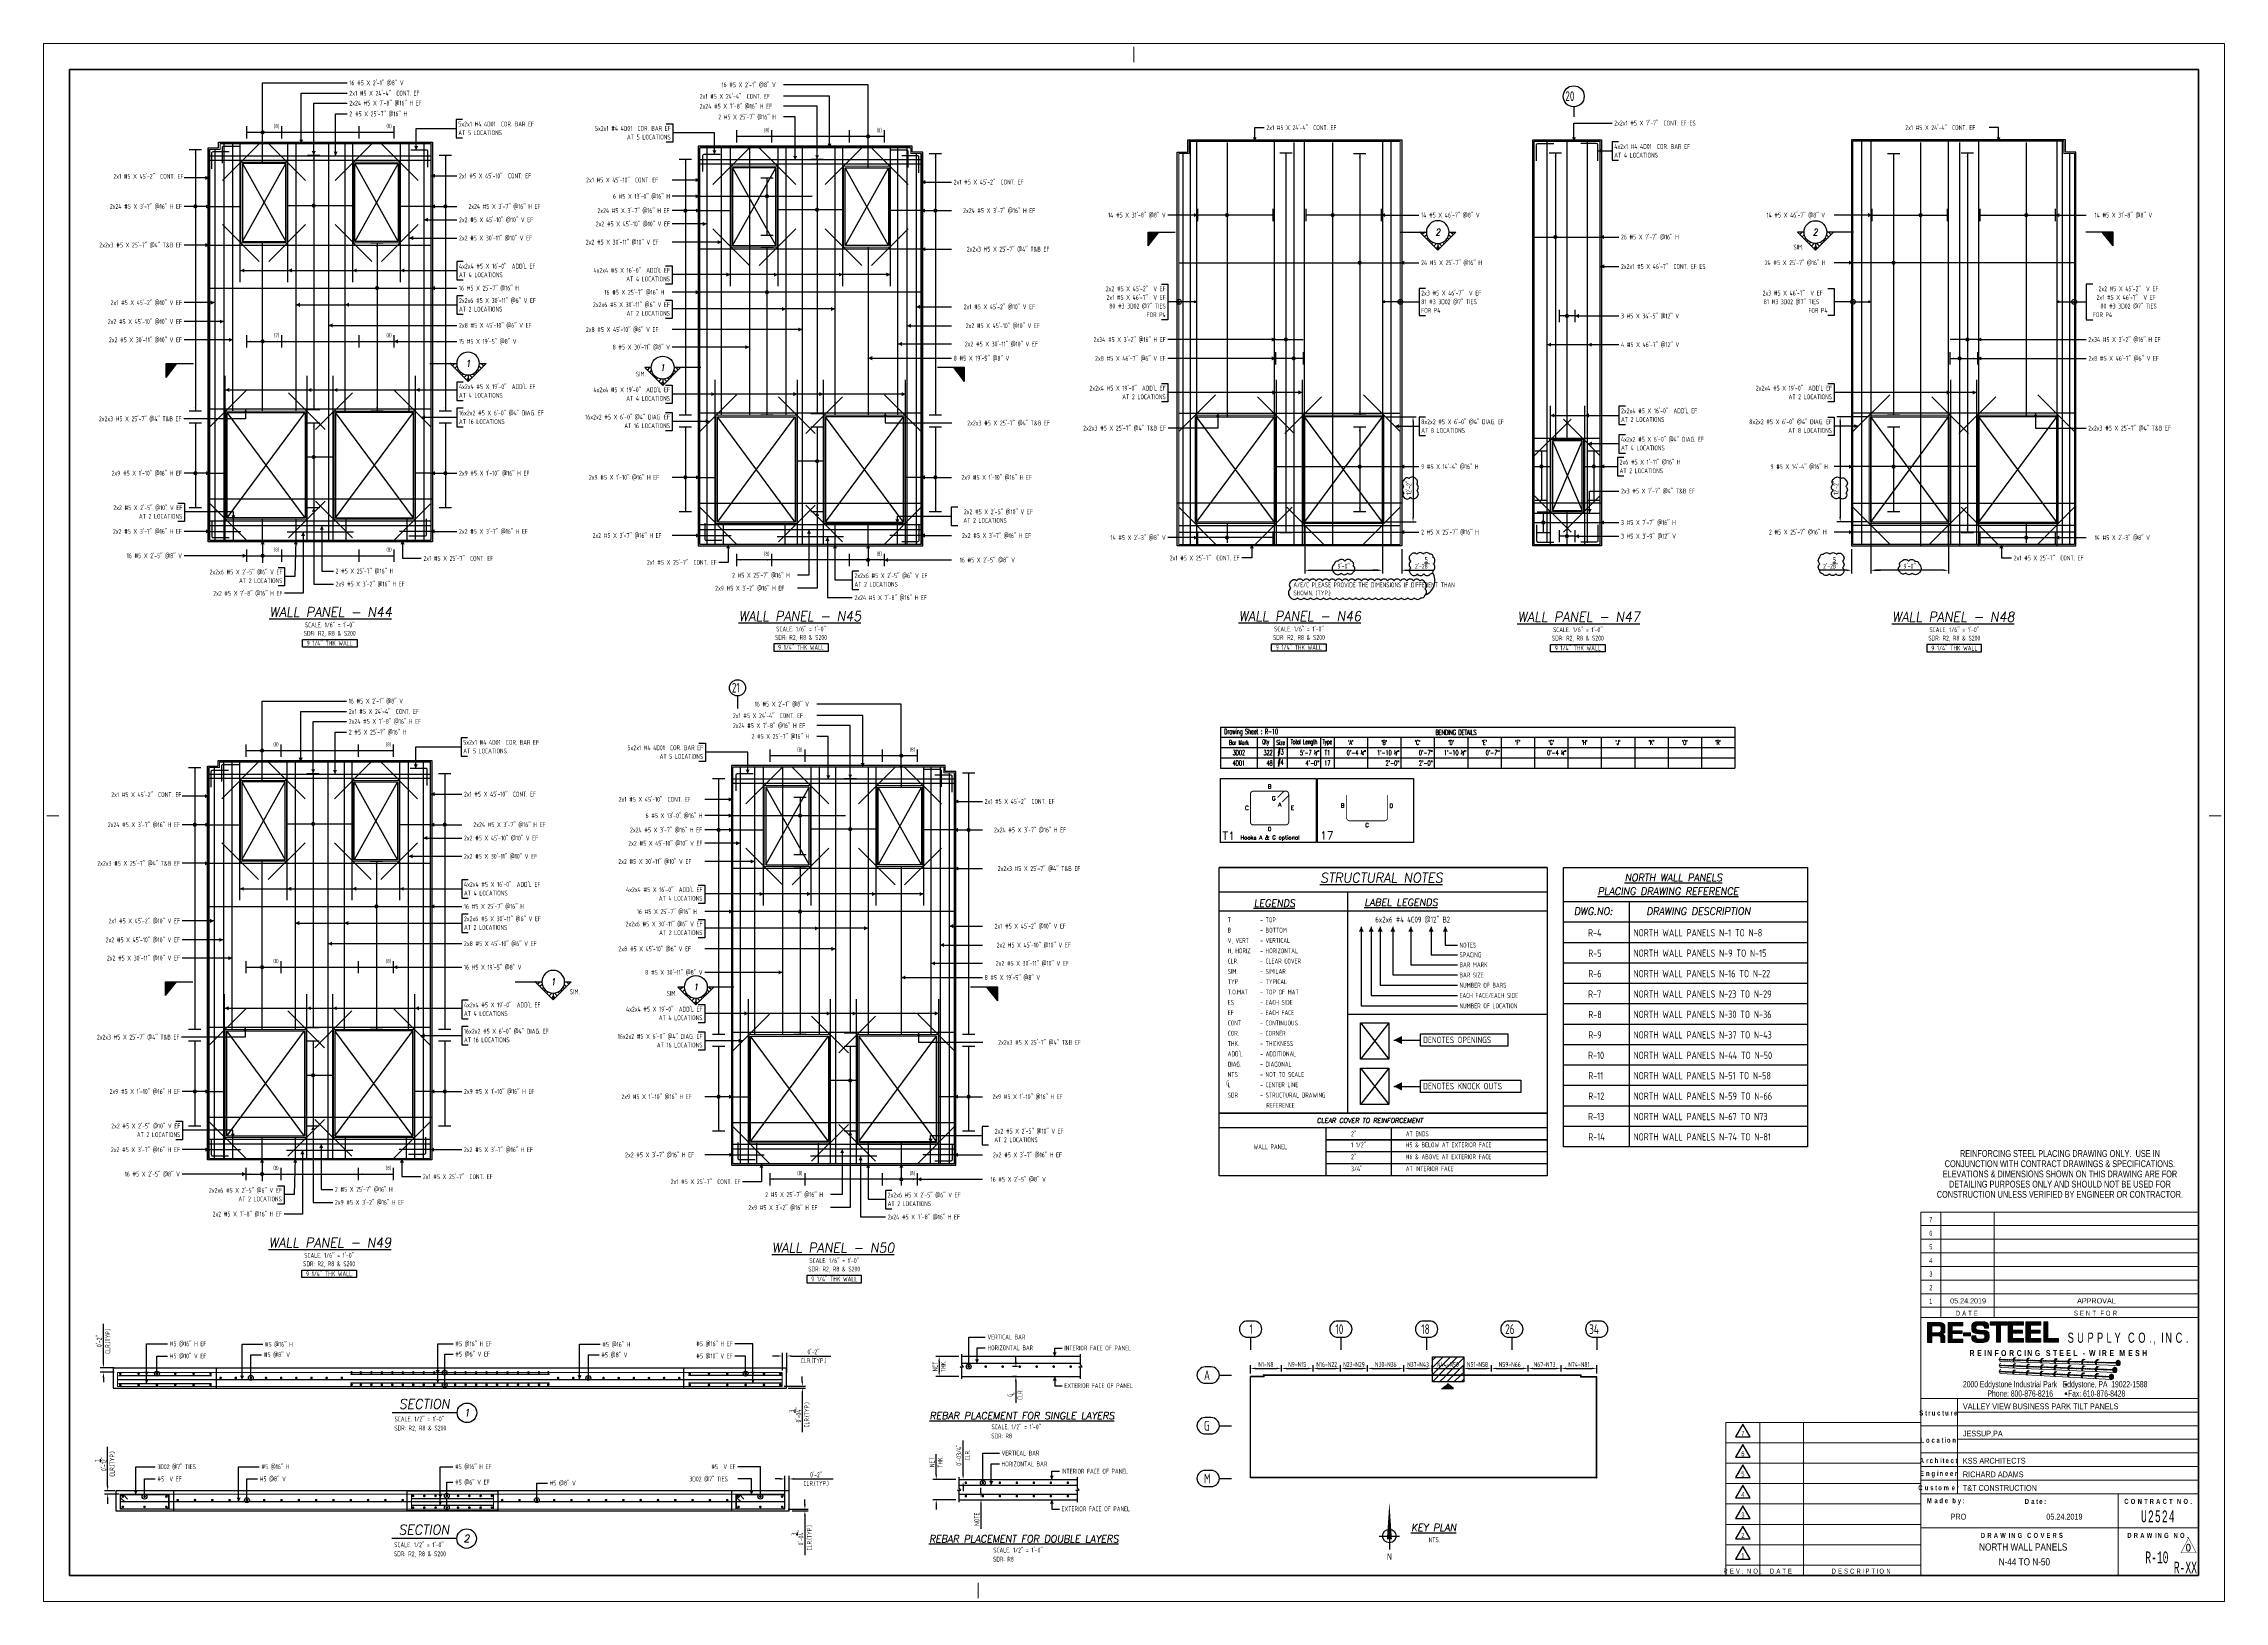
# Paper-space layout 'R-10' of a CAD drawing. Header units: inches. Extents: x 0 to 42, y 0 to 30.
# The model-space entities are those that its viewports show. They can reach past a viewport. Long polylines and large blocks are cut down to what shows.
import ezdxf
from ezdxf.enums import TextEntityAlignment as Align

# ---------------------------------------------------------------- set-up
doc = ezdxf.new("R2010")
doc.units = ezdxf.units.IN
doc.header["$MEASUREMENT"] = 0
doc.linetypes.add('HIDDEN', pattern=[6, 3, -3])
doc.linetypes.add('PHANTOM', pattern=[2.5, 1.25, -0.25, 0.25, -0.25, 0.25, -0.25])
doc.layers.get('0').update_dxf_attribs({"linetype": 'CONTINUOUS'})
doc.layers.get('Defpoints').update_dxf_attribs({"linetype": 'CONTINUOUS'})
for name, color, linetype in [('0-25', 7, 'CONTINUOUS'), ('0-25TEXT', 7, 'CONTINUOUS'), ('0-35', 3, 'CONTINUOUS'), ('0-35TEXT', 3, 'CONTINUOUS'), ('0-50', 10, 'CONTINUOUS'), ('3', 3, 'CONTINUOUS'), ('4', 4, 'CONTINUOUS'), ('5', 4, 'CONTINUOUS'), ('BAR-LBL', 2, 'CONTINUOUS'), ('BARLIST', 7, 'CONTINUOUS'), ('CADS-BAR-SKETCH', 7, 'CONTINUOUS'), ('DETAIL', 83, 'CONTINUOUS'), ('GRID', 8, 'PHANTOM'), ('Hatch', 253, 'CONTINUOUS'), ('Hgblock', 7, 'CONTINUOUS'), ('hidden', 7, 'HIDDEN'), ('INTERMEDIATERANGELAY', 7, 'CONTINUOUS'), ('RANGELAY', 7, 'CONTINUOUS'), ('REBARS', 4, 'CONTINUOUS')]:
    doc.layers.add(name, color=color, linetype=linetype)
for name, color, linetype, lineweight in [('AST-TB8', 1, 'CONTINUOUS', 13), ('Level 2', 7, 'CONTINUOUS', 13), ('LOGO BLUE', 5, 'CONTINUOUS', 13), ('LOGO RED', 1, 'CONTINUOUS', 13), ('TEXT', 12, 'CONTINUOUS', 13), ('TITLE BLOCK WT-3', 7, 'CONTINUOUS', 40)]:
    doc.layers.add(name, color=color, linetype=linetype, lineweight=lineweight)
doc.layers.add('COVER', color=6, linetype='CONTINUOUS', lineweight=0, plot=False)
doc.layers.add('TITLE BLOCK BORDER - NO PLOT', color=3, linetype='CONTINUOUS', lineweight=13, plot=False)
doc.layers.add('VIEWPORTS', color=5, linetype='CONTINUOUS', plot=False)
doc.styles.add('AR', font='ARCHQUIK.shx', dxfattribs={"width": 0.8})
doc.styles.add('FULL SCALE (aSa)', font='ENGINEERING.shx', dxfattribs={"width": 0.75, "height": 0.125})
doc.styles.add('ROMANS', font='romans.shx', dxfattribs={"width": 0.57})
doc.styles.add('ROMANT', font='romant')
doc.styles.add('Style-FANCY', font='romans.shx')
doc.styles.add('Styledgn002', font='dgn002.shx')
doc.styles.add('TECHNIC', font='technic_.ttf', dxfattribs={"width": 0.8})
doc.dimstyles.new('CADS_DIM_48', dxfattribs={"dimscale": 48, "dimtxt": 0.09375, "dimasz": 0.09375, "dimexe": 0.0625, "dimexo": 0.0625, "dimgap": 0.09375, "dimtad": 0, "dimtih": 1, "dimtoh": 1, "dimzin": 1, "dimdsep": 46, "dimlunit": 4, "dimtxsty": 'AR', "dimblk": 'CLOSED', "dimcen": 0.1875, "dimadec": 0, "dimazin": 0, "dimtfac": 1, "dimtofl": 0, "dimtmove": 0, "dimatfit": 1, "dimldrblk": 'DOTBLANK', "dimfxl": 1, "dimtzin": 0, "dimarcsym": 0})

# ---------------------------------------------------------------- blocks, each defined once
blk = doc.blocks.new('Rev# Block')
at = {"layer": '0-25TEXT', "const_width": 0.0143, "elevation": 0.021}
blk.add_lwpolyline([(0.219, 0.465), (0.219, 0.465), (0.472, -0.021), (-0.033, -0.021)], close=True, dxfattribs=at)
at = {"layer": 'AST-TB8', "linetype": 'Continuous', "style": 'Style-FANCY', "width": 0.888888, "flags": 12}
blk.add_attdef('R', text='', height=0.225, dxfattribs=at).set_placement((0.219, 0.035), align=Align.CENTER)
blk = doc.blocks.new('30x42')
at = {"layer": 'Level 2'}
for p, q in [((21, 29.935), (21, 29.645)), ((0.296, 15.129), (0.064, 15.129)), ((41.704, 15.129), (41.936, 15.129)), ((18, 0.355), (18, 0.065))]:
    blk.add_line(p, q, dxfattribs=at)
at = {"layer": 'TITLE BLOCK BORDER - NO PLOT', "flags": 128}
blk.add_lwpolyline([(42, 30), (0, 30), (0, 0), (42, 0), (42, 30)], close=True, dxfattribs=at)
at = {"layer": 'TITLE BLOCK WT-3', "flags": 128}
blk.add_lwpolyline([(41.5, 29.5), (0.5, 29.5), (0.5, 0.5), (41.5, 0.5), (41.5, 29.5)], close=True, dxfattribs=at)
blk = doc.blocks.new('A$C60980096')
at = {"layer": 'COVER', "insert": (-0.086, -0.093), "char_height": 0.22635, "attachment_point": 5, "line_spacing_factor": 0.6, "style": 'FULL SCALE (aSa)'}
blk.add_mtext('{\\fCourier New|b0|i0|c0|p54;\\W0.4921;R-XX}', dxfattribs=at)
at = {"layer": 'DETAIL', "style": 'ROMANS', "flags": 1}
blk.add_attdef('DRAWINGNO-Invisible', (0, 0), '', height=12, dxfattribs=at)
blk = doc.blocks.new('leadrblk')
blk.add_lwpolyline([(0, 0, 0, 1, 0), (1, 0, 1, 1, 0)], format="xyseb")
blk = doc.blocks.new('*D214')
at = {"layer": 'Defpoints', "color": 0, "transparency": 16777216}
for p in [(21210.8, 449.2), (21200.3, 440), (21210.8, 440)]:
    blk.add_point(p, dxfattribs=at)
at = {"layer": 'DETAIL', "color": 0, "lineweight": -2, "transparency": 16777216}
for p, q in [((21209.3, 449.2), (21198.8, 449.2)), ((21200.3, 447), (21200.3, 442.2)), ((21209.3, 440), (21198.8, 440))]:
    blk.add_line(p, q, dxfattribs=at)
at = {"layer": 'DETAIL', "color": 0, "transparency": 16777216}
for points in [[(21199.9, 447), (21200.6, 447), (21200.3, 449.2)], [(21199.9, 442.2), (21200.6, 442.2), (21200.3, 440)]]:
    blk.add_solid(points, dxfattribs=at)
at = {"layer": 'DETAIL', "color": 0, "transparency": 16777216, "insert": (21200.3, 444.6), "char_height": 2.25, "attachment_point": 5, "rotation": 90, "style": 'AR'}
blk.add_mtext('NET\\PTHK.', dxfattribs=at)
blk = doc.blocks.new('_DotBlank')
at = {"layer": '0-35', "color": 0, "lineweight": -2}
blk.add_line((-0.5, 0), (-1, 0), dxfattribs=at)
blk.add_circle((0, 0), 0.5, dxfattribs=at)
blk = doc.blocks.new('*D215')
at = {"layer": 'Defpoints', "color": 0, "transparency": 16777216}
for p in [(21209.5, 392.3), (21198.9, 383), (21209.5, 383)]:
    blk.add_point(p, dxfattribs=at)
at = {"layer": 'DETAIL', "color": 0, "lineweight": -2, "transparency": 16777216}
for p, q in [((21198.9, 394.5), (21198.9, 404.1)), ((21208, 392.3), (21197.4, 392.3)), ((21208, 383), (21197.4, 383)), ((21198.9, 380.8), (21198.9, 378.5))]:
    blk.add_line(p, q, dxfattribs=at)
at = {"layer": 'DETAIL', "color": 0, "transparency": 16777216}
for points in [[(21198.6, 394.5), (21199.3, 394.5), (21198.9, 392.3)], [(21198.6, 380.8), (21199.3, 380.8), (21198.9, 383)]]:
    blk.add_solid(points, dxfattribs=at)
at = {"layer": 'DETAIL', "color": 0, "transparency": 16777216, "insert": (21198.9, 400.4), "char_height": 2.25, "attachment_point": 5, "rotation": 90, "style": 'AR'}
blk.add_mtext('NET\\PTHK.', dxfattribs=at)
blk = doc.blocks.new('*D216')
at = {"layer": 'Defpoints', "color": 0, "transparency": 16777216}
for p in [(21211.3, 392.3), (21211.3, 392.3), (21211.3, 391.4)]:
    blk.add_point(p, dxfattribs=at)
at = {"layer": 'DETAIL', "color": 0, "lineweight": -2, "transparency": 16777216}
for p, q in [((21211.3, 394.5), (21211.3, 410.4)), ((21211.3, 389.2), (21211.3, 386.9))]:
    blk.add_line(p, q, dxfattribs=at)
at = {"layer": 'DETAIL', "color": 0, "transparency": 16777216}
for points in [[(21211, 394.5), (21211.7, 394.5), (21211.3, 392.3)], [(21211, 389.2), (21211.7, 389.2), (21211.3, 391.4)]]:
    blk.add_solid(points, dxfattribs=at)
at = {"layer": 'DETAIL', "color": 0, "transparency": 16777216, "char_height": 2.25, "attachment_point": 5, "rotation": 90, "style": 'AR'}
for s, insert in [('0\'-03/4"', (21209.4, 403.6)), ('CLR.', (21213.3, 403.6))]:
    blk.add_mtext(s, dxfattribs=dict(at, insert=insert))
blk = doc.blocks.new('*D217')
at = {"layer": 'Defpoints', "color": 0, "transparency": 16777216}
for p in [(21219.6, 384), (21219.6, 383), (21219.6, 383)]:
    blk.add_point(p, dxfattribs=at)
at = {"layer": 'DETAIL', "color": 0, "lineweight": -2, "transparency": 16777216}
for p, q in [((21219.6, 386.3), (21219.6, 388.5)), ((21219.6, 380.8), (21219.6, 369.6))]:
    blk.add_line(p, q, dxfattribs=at)
at = {"layer": 'DETAIL', "color": 0, "transparency": 16777216}
for points in [[(21219.2, 386.3), (21220, 386.3), (21219.6, 384)], [(21219.2, 380.8), (21220, 380.8), (21219.6, 383)]]:
    blk.add_solid(points, dxfattribs=at)
at = {"layer": 'DETAIL', "color": 0, "transparency": 16777216, "insert": (21217.7, 374), "char_height": 2.25, "width": 9.869, "attachment_point": 5, "rotation": 90, "style": 'AR'}
blk.add_mtext('NOTE', dxfattribs=at)
blk = doc.blocks.new('*D218')
at = {"layer": 'Defpoints', "color": 0, "transparency": 16777216}
for p in [(21238, 444.5), (21235.7, 440), (21237.5, 440)]:
    blk.add_point(p, dxfattribs=at)
at = {"layer": 'DETAIL', "color": 0, "lineweight": -2, "transparency": 16777216}
for p, q in [((21236.5, 444.5), (21234.2, 444.5)), ((21235.7, 446.8), (21235.7, 449)), ((21236, 440), (21234.2, 440)), ((21235.7, 437.7), (21235.7, 427.7))]:
    blk.add_line(p, q, dxfattribs=at)
at = {"layer": 'DETAIL', "color": 0, "transparency": 16777216}
for points in [[(21235.3, 446.8), (21236.1, 446.8), (21235.7, 444.5)], [(21235.3, 437.7), (21236.1, 437.7), (21235.7, 440)]]:
    blk.add_solid(points, dxfattribs=at)
at = {"layer": 'DETAIL', "color": 0, "transparency": 16777216, "insert": (21237.6, 431.6), "char_height": 2.25, "attachment_point": 5, "rotation": 90, "style": 'AR'}
blk.add_mtext('CLR.', dxfattribs=at)
blk = doc.blocks.new('A$C2A293661')
at = {"layer": '0-35TEXT', "style": 'AR', "width": 0.8}
for s, p in [('C', (-0.7, 0.8)), ('L', (0, 0))]:
    blk.add_text(s, height=2.25, dxfattribs=at).set_placement(p)
blk = doc.blocks.new('SECTARO')
at = {"linetype": 'Continuous'}
blk.add_line((33.32, 16.99), (20.13, 0), dxfattribs=at)
for p, q in [((33.32, 16.99), (33.32, 0)), ((33.32, 0), (0, 0))]:
    blk.add_line(p, q)
for points in [[(33.32, 0), (33.32, 16.99), (33.32, 0), (20.13, 0)], [(33.32, 16.99), (20.13, 0), (33.32, 0), (33.32, 16.99)]]:
    blk.add_solid(points, dxfattribs=at)
blk = doc.blocks.new('*X3')
at = {"color": 0, "linetype": 'Continuous'}
for p, q in [((-1.108, 0.278), (-1.075, 0.312)), ((-1.081, 0.217), (-1.031, 0.267)), ((-1.013, 0.197), (-0.986, 0.223)), ((-0.96, 0.161), (-0.942, 0.179)), ((-0.92, 0.112), (-0.898, 0.135)), ((-0.895, 0.05), (-0.854, 0.091)), ((-0.856, 0), (-0.81, 0.046)), ((-0.768, 0), (-0.765, 0.002))]:
    blk.add_line(p, q, dxfattribs=at)
blk = doc.blocks.new('*X2')
at = {"color": 0, "linetype": 'Continuous'}
for p, q in [((-1.108, 0.278), (-1.075, 0.312)), ((-0.96, 0.161), (-0.942, 0.179)), ((-0.856, 0), (-0.81, 0.046))]:
    blk.add_line(p, q, dxfattribs=at)
blk = doc.blocks.new('SECTNU')
at = {"linetype": 'Continuous'}
blk.add_line((-24.74, 0), (-32.81, 0), dxfattribs=at)
blk.add_line((0, 0), (-24.74, 0))
at = {"layer": '3'}
for p, q in [((-68.89, 0), (-46.81, 22.07)), ((-60.81, 0), (-68.89, 0))]:
    blk.add_line(p, q, dxfattribs=at)
at = {"layer": '3', "linetype": 'Continuous'}
blk.add_line((-46.81, 14), (-46.81, 22.07), dxfattribs=at)
at = {"layer": '3'}
for points in [[(-46.81, 22.07), (-24.74, 0), (-32.81, 0, 1)], [(-32.81, 0, 0.414214), (-46.81, 14)]]:
    blk.add_lwpolyline(points, format="xyb", dxfattribs=at)
for start, end in [(90, 180), (180, 0)]:
    blk.add_arc((-46.81, 0), 14, start, end, dxfattribs=at)
at = {"linetype": 'Continuous', "xscale": -64, "yscale": 64, "zscale": 64, "rotation": 359.9999999999999}
blk.add_blockref('*X3', (-117.73, 0), dxfattribs=at)
at = {"linetype": 'Continuous', "xscale": 64, "yscale": 64, "zscale": 64}
for name in ['*X3', '*X2']:
    blk.add_blockref(name, (24.1, 0), dxfattribs=at)
at = {"linetype": 'Continuous', "style": 'ROMANT', "oblique": 9, "width": 0.9}
blk.add_attdef('NO', text='', height=8, dxfattribs=at).set_placement((-46.81, 0), align=Align.MIDDLE)
blk = doc.blocks.new('*D219')
at = {"layer": 'Defpoints', "color": 0, "transparency": 16777216}
for p in [(21129.8, 449.4), (21127.8, 441.2), (21129.8, 440.2)]:
    blk.add_point(p, dxfattribs=at)
at = {"layer": 'DETAIL', "color": 0, "lineweight": -2, "transparency": 16777216}
for p, q in [((21125.5, 449.4), (21123.3, 449.4)), ((21127.8, 442.7), (21127.8, 450.9)), ((21129.8, 441.7), (21129.8, 450.9)), ((21132, 449.4), (21150.2, 449.4))]:
    blk.add_line(p, q, dxfattribs=at)
at = {"layer": 'DETAIL', "color": 0, "transparency": 16777216}
for points in [[(21125.5, 449.8), (21125.5, 449.1), (21127.8, 449.4)], [(21132, 449.8), (21132, 449.1), (21129.8, 449.4)]]:
    blk.add_solid(points, dxfattribs=at)
at = {"layer": 'DETAIL', "color": 0, "transparency": 16777216, "char_height": 2.25, "attachment_point": 5, "style": 'AR'}
for s, insert in [('CLR.(TYP.)', (21142.2, 447.2)), ('0\'-2"', (21142.2, 451.3))]:
    blk.add_mtext(s, dxfattribs=dict(at, insert=insert))
blk = doc.blocks.new('*D220')
at = {"layer": 'Defpoints', "color": 0, "transparency": 16777216}
for p in [(21127.1, 435.4), (21129, 434.6), (21137, 434.6)]:
    blk.add_point(p, dxfattribs=at)
at = {"layer": 'DETAIL', "color": 0, "lineweight": -2, "transparency": 16777216}
for p, q in [((21128.6, 435.4), (21138.5, 435.4)), ((21130.5, 434.6), (21138.5, 434.6)), ((21137, 437.6), (21137, 439.9)), ((21137, 432.4), (21137, 414.2))]:
    blk.add_line(p, q, dxfattribs=at)
at = {"layer": 'DETAIL', "color": 0, "transparency": 16777216}
for points in [[(21136.7, 437.6), (21137.4, 437.6), (21137, 435.4)], [(21136.7, 432.4), (21137.4, 432.4), (21137, 434.6)]]:
    blk.add_solid(points, dxfattribs=at)
at = {"layer": 'DETAIL', "color": 0, "transparency": 16777216, "char_height": 2.25, "attachment_point": 5, "rotation": 90, "style": 'AR'}
for s, insert in [('0\'-0{\\H1.000000x;\\S3/4;}"', (21133.7, 422.2)), ('CLR.(TYP.)', (21139.2, 422.2))]:
    blk.add_mtext(s, dxfattribs=dict(at, insert=insert))
blk = doc.blocks.new('SECT1')
at = {"color": 7, "linetype": 'Continuous'}
blk.add_line((0.627, 0), (-0.627, 0), dxfattribs=at)
blk.add_circle((0.815, 0), 0.188, dxfattribs=at)
at = {"color": 7, "linetype": 'Continuous', "style": 'ROMANT', "oblique": 9, "width": 0.95}
blk.add_text('SECTION', height=0.1875, dxfattribs=at).set_placement((-0.006, 0.077), align=Align.CENTER)
blk.add_attdef('SECT1', text='', height=0.141, dxfattribs=at).set_placement((0.815, 0), align=Align.MIDDLE)
blk = doc.blocks.new('*D221')
at = {"layer": 'Defpoints', "color": 0, "transparency": 16777216}
for p in [(20814, 443.9), (20820.5, 443.9), (20820.5, 441.9)]:
    blk.add_point(p, dxfattribs=at)
at = {"layer": 'DETAIL', "color": 0, "lineweight": -2, "transparency": 16777216}
for p, q in [((20814, 446.1), (20814, 464.3)), ((20819, 443.9), (20812.5, 443.9)), ((20819, 441.9), (20812.5, 441.9)), ((20814, 439.6), (20814, 437.4))]:
    blk.add_line(p, q, dxfattribs=at)
at = {"layer": 'DETAIL', "color": 0, "transparency": 16777216}
for points in [[(20813.6, 446.1), (20814.3, 446.1), (20814, 443.9)], [(20813.6, 439.6), (20814.3, 439.6), (20814, 441.9)]]:
    blk.add_solid(points, dxfattribs=at)
at = {"layer": 'DETAIL', "color": 0, "transparency": 16777216, "char_height": 2.25, "attachment_point": 5, "rotation": 90, "style": 'AR'}
for s, insert in [('0\'-2"', (20812, 456.3)), ('CLR.(TYP.)', (20816.1, 456.3))]:
    blk.add_mtext(s, dxfattribs=dict(at, insert=insert))
blk = doc.blocks.new('*D205')
at = {"layer": 'Defpoints', "color": 0, "transparency": 16777216}
for p in [(21128.9, 383.4), (21130.9, 392.6), (21130.9, 383.4)]:
    blk.add_point(p, dxfattribs=at)
at = {"layer": 'DETAIL', "color": 0, "lineweight": -2, "transparency": 16777216}
for p, q in [((21128.9, 384.9), (21128.9, 394.1)), ((21130.9, 384.9), (21130.9, 394.1)), ((21126.7, 392.6), (21124.4, 392.6)), ((21133.2, 392.6), (21151.3, 392.6))]:
    blk.add_line(p, q, dxfattribs=at)
at = {"layer": 'DETAIL', "color": 0, "transparency": 16777216}
for points in [[(21126.7, 393), (21126.7, 392.2), (21128.9, 392.6)], [(21133.2, 393), (21133.2, 392.2), (21130.9, 392.6)]]:
    blk.add_solid(points, dxfattribs=at)
at = {"layer": 'DETAIL', "color": 0, "transparency": 16777216, "char_height": 2.25, "attachment_point": 5, "style": 'AR'}
for s, insert in [('0\'-2"', (21143.4, 394.5)), ('CLR.(TYP.)', (21143.4, 390.4))]:
    blk.add_mtext(s, dxfattribs=dict(at, insert=insert))
blk = doc.blocks.new('*D206')
at = {"layer": 'Defpoints', "color": 0, "transparency": 16777216}
for p in [(21128.9, 378.6), (21130.9, 377.8), (21138.2, 377.8)]:
    blk.add_point(p, dxfattribs=at)
at = {"layer": 'DETAIL', "color": 0, "lineweight": -2, "transparency": 16777216}
for p, q in [((21138.2, 380.8), (21138.2, 383.1)), ((21130.4, 378.6), (21139.7, 378.6)), ((21132.4, 377.8), (21139.7, 377.8)), ((21138.2, 375.6), (21138.2, 357.4))]:
    blk.add_line(p, q, dxfattribs=at)
at = {"layer": 'DETAIL', "color": 0, "transparency": 16777216}
for points in [[(21137.8, 380.8), (21138.6, 380.8), (21138.2, 378.6)], [(21137.8, 375.6), (21138.6, 375.6), (21138.2, 377.8)]]:
    blk.add_solid(points, dxfattribs=at)
at = {"layer": 'DETAIL', "color": 0, "transparency": 16777216, "char_height": 2.25, "attachment_point": 5, "rotation": 90, "style": 'AR'}
for s, insert in [('0\'-0{\\H1.000000x;\\S3/4;}"', (21134.8, 365.4)), ('CLR.(TYP.)', (21140.4, 365.4))]:
    blk.add_mtext(s, dxfattribs=dict(at, insert=insert))
blk = doc.blocks.new('*D207')
at = {"layer": 'Defpoints', "color": 0, "transparency": 16777216}
for p in [(20815.9, 387.1), (20820.7, 387.1), (20822.7, 385.6)]:
    blk.add_point(p, dxfattribs=at)
at = {"layer": 'DETAIL', "color": 0, "lineweight": -2, "transparency": 16777216}
for p, q in [((20815.9, 389.3), (20815.9, 407.5)), ((20819.2, 387.1), (20814.4, 387.1)), ((20821.2, 385.6), (20814.4, 385.6)), ((20815.9, 383.3), (20815.9, 381.1))]:
    blk.add_line(p, q, dxfattribs=at)
at = {"layer": 'DETAIL', "color": 0, "transparency": 16777216}
for points in [[(20815.6, 389.3), (20816.3, 389.3), (20815.9, 387.1)], [(20815.6, 383.3), (20816.3, 383.3), (20815.9, 385.6)]]:
    blk.add_solid(points, dxfattribs=at)
at = {"layer": 'DETAIL', "color": 0, "transparency": 16777216, "char_height": 2.25, "attachment_point": 5, "rotation": 90, "style": 'AR'}
for s, insert in [('CLR.(TYP.)', (20818.1, 399.5)), ('0\'-1{\\H1.000000x;\\S1/2;}"', (20812.6, 399.5))]:
    blk.add_mtext(s, dxfattribs=dict(at, insert=insert))
blk = doc.blocks.new('*D208')
at = {"layer": 'Defpoints', "color": 0, "transparency": 16777216}
for p in [(19559, 416.7), (19667, 416.7), (19667, 349.7)]:
    blk.add_point(p, dxfattribs=at)
at = {"layer": 'DETAIL', "color": 0, "lineweight": -2, "transparency": 16777216}
for p, q in [((19559, 412.2), (19559, 345.2)), ((19667, 412.2), (19667, 345.2)), ((19565.7, 349.7), (19660.2, 349.7))]:
    blk.add_line(p, q, dxfattribs=at)
at = {"layer": 'DETAIL', "color": 0, "transparency": 16777216}
for points in [[(19565.7, 350.8), (19565.7, 348.6), (19559, 349.7)], [(19660.2, 350.8), (19660.2, 348.6), (19667, 349.7)]]:
    blk.add_solid(points, dxfattribs=at)
at = {"layer": 'DETAIL', "color": 0, "transparency": 16777216, "insert": (19613, 355.4), "char_height": 6.75, "attachment_point": 5, "style": 'AR'}
blk.add_mtext('9\'-0"', dxfattribs=at)
blk = doc.blocks.new('*D209')
at = {"layer": 'Defpoints', "color": 0, "transparency": 16777216}
for p in [(19667, 383.7), (19693.6, 383.7), (19693.6, 349.7)]:
    blk.add_point(p, dxfattribs=at)
at = {"layer": 'DETAIL', "color": 0, "lineweight": -2, "transparency": 16777216}
for p, q in [((19667, 379.2), (19667, 345.2)), ((19693.6, 379.2), (19693.6, 345.2)), ((19660.2, 349.7), (19653.5, 349.7)), ((19700.4, 349.7), (19737.7, 349.7))]:
    blk.add_line(p, q, dxfattribs=at)
at = {"layer": 'DETAIL', "color": 0, "transparency": 16777216}
for points in [[(19660.2, 350.9), (19660.2, 348.6), (19667, 349.7)], [(19700.4, 350.9), (19700.4, 348.6), (19693.6, 349.7)]]:
    blk.add_solid(points, dxfattribs=at)
at = {"layer": 'DETAIL', "color": 0, "transparency": 16777216, "insert": (19722.4, 359.9), "char_height": 6.75, "attachment_point": 5, "style": 'AR'}
blk.add_mtext('2\'-2{\\H1.000000x;\\S5/8;}"', dxfattribs=at)
blk = doc.blocks.new('*D210')
at = {"layer": 'Defpoints', "color": 0, "transparency": 16777216}
for p in [(19667, 562.7), (19667, 416.7), (19709.3, 416.7)]:
    blk.add_point(p, dxfattribs=at)
at = {"layer": 'DETAIL', "color": 0, "lineweight": -2, "transparency": 16777216}
for p, q in [((19671.5, 562.7), (19713.8, 562.7)), ((19709.3, 555.9), (19709.3, 423.4)), ((19671.5, 416.7), (19713.8, 416.7))]:
    blk.add_line(p, q, dxfattribs=at)
at = {"layer": 'DETAIL', "color": 0, "transparency": 16777216}
for points in [[(19708.2, 555.9), (19710.4, 555.9), (19709.3, 562.7)], [(19708.2, 423.4), (19710.4, 423.4), (19709.3, 416.7)]]:
    blk.add_solid(points, dxfattribs=at)
at = {"layer": 'DETAIL', "color": 0, "transparency": 16777216, "insert": (19703.5, 464), "char_height": 6.75, "attachment_point": 5, "rotation": 90, "style": 'AR'}
blk.add_mtext('12\'-2"', dxfattribs=at)
blk = doc.blocks.new('*D211')
at = {"layer": 'Defpoints', "color": 0, "transparency": 16777216}
for p in [(20343.9, 416.7), (20451.9, 416.7), (20343.9, 349.7)]:
    blk.add_point(p, dxfattribs=at)
at = {"layer": 'DETAIL', "color": 0, "lineweight": -2, "transparency": 16777216}
for p, q in [((20343.9, 412.2), (20343.9, 345.2)), ((20451.9, 412.2), (20451.9, 345.2)), ((20445.1, 349.7), (20350.6, 349.7))]:
    blk.add_line(p, q, dxfattribs=at)
at = {"layer": 'DETAIL', "color": 0, "transparency": 16777216}
for points in [[(20350.6, 350.8), (20350.6, 348.6), (20343.9, 349.7)], [(20445.1, 350.8), (20445.1, 348.6), (20451.9, 349.7)]]:
    blk.add_solid(points, dxfattribs=at)
at = {"layer": 'DETAIL', "color": 0, "transparency": 16777216, "insert": (20397.9, 355.4), "char_height": 6.75, "attachment_point": 5, "style": 'AR'}
blk.add_mtext('9\'-0"', dxfattribs=at)
blk = doc.blocks.new('*D212')
at = {"layer": 'Defpoints', "color": 0, "transparency": 16777216}
for p in [(20317.3, 383.7), (20343.9, 383.7), (20317.3, 349.7)]:
    blk.add_point(p, dxfattribs=at)
at = {"layer": 'DETAIL', "color": 0, "lineweight": -2, "transparency": 16777216}
for p, q in [((20317.3, 379.2), (20317.3, 345.2)), ((20343.9, 379.2), (20343.9, 345.2)), ((20310.5, 349.7), (20273.2, 349.7)), ((20350.6, 349.7), (20357.4, 349.7))]:
    blk.add_line(p, q, dxfattribs=at)
at = {"layer": 'DETAIL', "color": 0, "transparency": 16777216}
for points in [[(20310.5, 350.9), (20310.5, 348.6), (20317.3, 349.7)], [(20350.6, 350.9), (20350.6, 348.6), (20343.9, 349.7)]]:
    blk.add_solid(points, dxfattribs=at)
at = {"layer": 'DETAIL', "color": 0, "transparency": 16777216, "insert": (20288.5, 359.9), "char_height": 6.75, "attachment_point": 5, "style": 'AR'}
blk.add_mtext('2\'-2{\\H1.000000x;\\S5/8;}"', dxfattribs=at)
blk = doc.blocks.new('*D213')
at = {"layer": 'Defpoints', "color": 0, "transparency": 16777216}
for p in [(20343.9, 562.7), (20301.6, 416.7), (20343.9, 416.7)]:
    blk.add_point(p, dxfattribs=at)
at = {"layer": 'DETAIL', "color": 0, "lineweight": -2, "transparency": 16777216}
for p, q in [((20339.4, 562.7), (20297.1, 562.7)), ((20301.6, 555.9), (20301.6, 423.4)), ((20339.4, 416.7), (20297.1, 416.7))]:
    blk.add_line(p, q, dxfattribs=at)
at = {"layer": 'DETAIL', "color": 0, "transparency": 16777216}
for points in [[(20300.4, 555.9), (20302.7, 555.9), (20301.6, 562.7)], [(20300.4, 423.4), (20302.7, 423.4), (20301.6, 416.7)]]:
    blk.add_solid(points, dxfattribs=at)
at = {"layer": 'DETAIL', "color": 0, "transparency": 16777216, "insert": (20295.8, 464), "char_height": 6.75, "attachment_point": 5, "rotation": 90, "style": 'AR'}
blk.add_mtext('12\'-2"', dxfattribs=at)
blk = doc.blocks.new('rendmark')
at = {"color": 4}
blk.add_line((0, -3), (0, 3), dxfattribs=at)
blk = doc.blocks.new('rarrow')
at = {"color": 7}
blk.add_solid([(2, -0.33), (2, 0.33), (0, 0)], dxfattribs=at)
blk = doc.blocks.new('*U3177', base_point=(18092, 667.1))
at = {"layer": 'INTERMEDIATERANGELAY'}
blk.add_line((18140, 667.1), (18248, 667.1), dxfattribs=at)
at = {"layer": 'RANGELAY'}
for p, q in [((18092, 667.1), (18140, 667.1)), ((18248, 667.1), (18296, 667.1))]:
    blk.add_line(p, q, dxfattribs=at)
at = {"layer": 'RANGELAY', "xscale": 2.834645669291339, "yscale": 2.834645669291339}
for name, p in [('rendmark', (18092, 667.1)), ('rendmark', (18248, 667.1)), ('rarrow', (18092, 667.1)), ('rarrow', (18248, 667.1))]:
    blk.add_blockref(name, p, dxfattribs=at)
at = {"layer": 'RANGELAY', "xscale": 2.834645669291339, "yscale": 2.834645669291339, "rotation": 179.999996929531}
for name, p in [('rendmark', (18140, 667.1)), ('rendmark', (18296, 667.1)), ('rarrow', (18140, 667.1)), ('rarrow', (18296, 667.1))]:
    blk.add_blockref(name, p, dxfattribs=at)
blk = doc.blocks.new('VPM6FC310')
at = {"const_width": 1}
blk.add_lwpolyline([(-0.5, 0, 1), (0.5, 0, 1)], format="xyb", close=True, dxfattribs=at)
blk = doc.blocks.new('*U3056', base_point=(18766.1, 9.2))
at = {"layer": 'REBARS', "color": 0}
blk.add_lwpolyline([(18766.1, 9.5), (18922.1, 9.5)], dxfattribs=at)
blk = doc.blocks.new('*U3057', base_point=(18859.3, 35.1))
at = {"layer": 'RANGELAY'}
blk.add_line((18859.3, 35.1), (18859.3, -44.8), dxfattribs=at)
at = {"layer": 'RANGELAY', "xscale": 2.834645669291339, "yscale": 2.834645669291339}
for name, p, rotation in [('rendmark', (18859.3, 35.1), 269.9999999999999), ('rarrow', (18859.3, 35.1), 269.9999999999999), ('rarrow', (18859.3, -44.8), 89.999996929531), ('rendmark', (18859.3, -44.8), 89.999996929531)]:
    blk.add_blockref(name, p, dxfattribs=dict(at, rotation=rotation))
blk = doc.blocks.new('VPM6FC481')
at = {"const_width": 1}
blk.add_lwpolyline([(-0.5, 0, 1), (0.5, 0, 1)], format="xyb", close=True, dxfattribs=at)
blk = doc.blocks.new('*U3058', base_point=(18835.3, 76.6))
at = {"layer": 'REBARS', "color": 0}
blk.add_lwpolyline([(18835, 76.6), (18835, -294.4)], dxfattribs=at)
blk = doc.blocks.new('*U3059', base_point=(19000, -61.1))
at = {"layer": 'REBARS', "color": 0}
blk.add_lwpolyline([(18999.7, -61.1), (18999.7, -294.1)], dxfattribs=at)
blk = doc.blocks.new('*U3060', base_point=(18809, -115.1))
at = {"layer": 'REBARS', "color": 0}
blk.add_lwpolyline([(18808.7, -115.1), (18808.7, 76.9)], dxfattribs=at)
blk = doc.blocks.new('*U3061', base_point=(18874.4, -115.1))
at = {"layer": 'REBARS', "color": 0}
blk.add_lwpolyline([(18874.7, -115.1), (18874.7, 76.9)], dxfattribs=at)
blk = doc.blocks.new('*U3062', base_point=(18965, -115.1))
at = {"layer": 'REBARS', "color": 0}
blk.add_lwpolyline([(18964.7, -115.1), (18964.7, 76.9)], dxfattribs=at)
blk = doc.blocks.new('*U3063', base_point=(19030.4, -115.1))
at = {"layer": 'REBARS', "color": 0}
blk.add_lwpolyline([(19030.7, -115.1), (19030.7, 76.9)], dxfattribs=at)
blk = doc.blocks.new('*U3064', base_point=(18926.5, -419))
at = {"layer": 'REBARS', "color": 0}
blk.add_lwpolyline([(18926.3, -418.8), (18875.3, -469.7)], dxfattribs=at)
blk = doc.blocks.new('*U3065', base_point=(18926.5, -319.2))
at = {"layer": 'REBARS', "color": 0}
blk.add_lwpolyline([(18926.3, -319.5), (18875.3, -268.6)], dxfattribs=at)
blk = doc.blocks.new('*U3066', base_point=(19073.5, -422))
at = {"layer": 'REBARS', "color": 0}
blk.add_lwpolyline([(19073.3, -421.7), (19022.4, -472.7)], dxfattribs=at)
blk = doc.blocks.new('*U3067', base_point=(18912.9, -419))
at = {"layer": 'REBARS', "color": 0}
blk.add_lwpolyline([(18913.1, -418.8), (18964, -469.7)], dxfattribs=at)
blk = doc.blocks.new('*U3068', base_point=(19073.5, -316.3))
at = {"layer": 'REBARS', "color": 0}
blk.add_lwpolyline([(19073.3, -316.5), (19022.4, -265.6)], dxfattribs=at)
blk = doc.blocks.new('*U3069', base_point=(18912.9, -319.2))
at = {"layer": 'REBARS', "color": 0}
blk.add_lwpolyline([(18913.1, -319.5), (18964, -268.6)], dxfattribs=at)
blk = doc.blocks.new('*U3070', base_point=(18899.5, -35.7))
at = {"layer": 'REBARS', "color": 0}
blk.add_lwpolyline([(18899.3, -35.5), (18848.4, -86.4)], dxfattribs=at)
blk = doc.blocks.new('*U3071', base_point=(18783.9, -35.7))
at = {"layer": 'REBARS', "color": 0}
blk.add_lwpolyline([(18784.1, -35.5), (18835, -86.4)], dxfattribs=at)
blk = doc.blocks.new('*U3072', base_point=(18899.5, 26))
at = {"layer": 'REBARS', "color": 0}
blk.add_lwpolyline([(18899.3, 25.8), (18848.4, 76.7)], dxfattribs=at)
blk = doc.blocks.new('*U3073', base_point=(18783.9, 26))
at = {"layer": 'REBARS', "color": 0}
blk.add_lwpolyline([(18784.1, 25.8), (18835, 76.7)], dxfattribs=at)
blk = doc.blocks.new('*U3074', base_point=(19055.5, -35.7))
at = {"layer": 'REBARS', "color": 0}
blk.add_lwpolyline([(19055.3, -35.5), (19004.3, -86.4)], dxfattribs=at)
blk = doc.blocks.new('*U3075', base_point=(18939.9, -35.7))
at = {"layer": 'REBARS', "color": 0}
blk.add_lwpolyline([(18940.1, -35.5), (18991, -86.4)], dxfattribs=at)
blk = doc.blocks.new('*U3076', base_point=(19055.5, 26))
at = {"layer": 'REBARS', "color": 0}
blk.add_lwpolyline([(19055.3, 25.8), (19004.3, 76.7)], dxfattribs=at)
blk = doc.blocks.new('*U3077', base_point=(18939.9, 26))
at = {"layer": 'REBARS', "color": 0}
blk.add_lwpolyline([(18940.1, 25.8), (18991, 76.7)], dxfattribs=at)
blk = doc.blocks.new('*U3078', base_point=(19070.3, -469.6))
at = {"layer": 'REBARS', "color": 0}
blk.add_lwpolyline([(19070.1, -445.6), (19070.1, -467.6, -0.414214), (19068.3, -469.4), (19046.3, -469.4)], format="xyb", dxfattribs=at)
blk = doc.blocks.new('*U3079', base_point=(18772.8, -467.6))
at = {"layer": 'REBARS', "color": 0}
blk.add_lwpolyline([(18773, -443.6), (18773, -465.6, 0.414214), (18774.8, -467.4), (18796.8, -467.4)], format="xyb", dxfattribs=at)
blk = doc.blocks.new('*U3080', base_point=(18765.7, -473.1))
at = {"layer": 'REBARS', "color": 0}
blk.add_lwpolyline([(18766.1, -473.1), (18766.1, 76.9)], dxfattribs=at)
blk = doc.blocks.new('*U3081', base_point=(19073, -473.1))
at = {"layer": 'REBARS', "color": 0}
blk.add_lwpolyline([(19073.3, -473.1), (19073.3, 68.9)], dxfattribs=at)
blk = doc.blocks.new('*U3082', base_point=(18999.3, 48.9))
at = {"layer": 'REBARS', "color": 0}
blk.add_lwpolyline([(18999.7, 48.9), (18999.7, 73.9)], dxfattribs=at)
blk = doc.blocks.new('*U3083', base_point=(19070.3, 65.9))
at = {"layer": 'REBARS', "color": 0}
blk.add_lwpolyline([(19070.1, 41.9), (19070.1, 63.9, 0.414214), (19068.3, 65.6), (19046.3, 65.6)], format="xyb", dxfattribs=at)
blk = doc.blocks.new('*U3084', base_point=(19073.3, -123.9))
at = {"layer": 'REBARS', "color": 0}
blk.add_lwpolyline([(19073.3, -123.6), (18766.3, -123.6)], dxfattribs=at)
blk = doc.blocks.new('*U3085', base_point=(18859.3, -60.8))
at = {"layer": 'RANGELAY'}
blk.add_line((18859.3, -60.8), (18859.3, -294.1), dxfattribs=at)
at = {"layer": 'RANGELAY', "xscale": 2.834645669291339, "yscale": 2.834645669291339}
for name, p, rotation in [('rendmark', (18859.3, -60.8), 269.9999999999999), ('rarrow', (18859.3, -60.8), 269.9999999999999), ('rarrow', (18859.3, -294.1), 89.999996929531), ('rendmark', (18859.3, -294.1), 89.999996929531)]:
    blk.add_blockref(name, p, dxfattribs=dict(at, rotation=rotation))
blk = doc.blocks.new('VPM6FCE81')
at = {"const_width": 1}
blk.add_lwpolyline([(-0.5, 0, 1), (0.5, 0, 1)], format="xyb", close=True, dxfattribs=at)
blk = doc.blocks.new('*U3086', base_point=(19058.1, 76.6))
at = {"layer": 'REBARS', "color": 0}
blk.add_lwpolyline([(19058.1, 76.9), (18766.1, 76.9)], dxfattribs=at)
blk = doc.blocks.new('*U3087', base_point=(19073.6, 68.9))
at = {"layer": 'REBARS', "color": 0}
blk.add_lwpolyline([(19073.3, 68.9), (19073.3, -473.1)], dxfattribs=at)
blk = doc.blocks.new('*U3088', base_point=(19055.7, 73.5))
at = {"layer": 'REBARS', "color": 0}
blk.add_lwpolyline([(19055.4, 49.5), (19055.4, 71.5, 0.414214), (19053.7, 73.3), (19031.7, 73.3)], format="xyb", dxfattribs=at)
blk = doc.blocks.new('*U3089', base_point=(19066.4, 68.9))
at = {"layer": 'REBARS', "color": 0}
blk.add_lwpolyline([(19066.1, 68.9), (19066.1, -473.1)], dxfattribs=at)
blk = doc.blocks.new('*U3090', base_point=(18770.3, 67.9))
at = {"layer": 'REBARS', "color": 0}
blk.add_lwpolyline([(18770.5, 43.9), (18770.5, 65.9, -0.414214), (18772.3, 67.7), (18794.3, 67.7)], format="xyb", dxfattribs=at)
blk = doc.blocks.new('*U3091', base_point=(19073.1, -472.8))
at = {"layer": 'REBARS', "color": 0}
blk.add_lwpolyline([(19073.1, -473.1), (18766.1, -473.1)], dxfattribs=at)
blk = doc.blocks.new('*U3092', base_point=(18908.7, 76.9))
at = {"layer": 'REBARS', "color": 0}
blk.add_lwpolyline([(18908.4, 76.9), (18908.4, -473.1)], dxfattribs=at)
blk = doc.blocks.new('*U3093', base_point=(18886, 76.9))
at = {"layer": 'REBARS', "color": 0}
blk.add_lwpolyline([(18885.7, 76.9), (18885.7, -294.1)], dxfattribs=at)
blk = doc.blocks.new('*U3094', base_point=(18954, 76.9))
at = {"layer": 'REBARS', "color": 0}
blk.add_lwpolyline([(18953.7, 76.9), (18953.7, -294.1)], dxfattribs=at)
blk = doc.blocks.new('*U3095', base_point=(18765.8, -422))
at = {"layer": 'REBARS', "color": 0}
blk.add_lwpolyline([(18766.1, -421.7), (18817, -472.7)], dxfattribs=at)
blk = doc.blocks.new('*U3096', base_point=(18765.8, -316.3))
at = {"layer": 'REBARS', "color": 0}
blk.add_lwpolyline([(18766.1, -316.5), (18817, -265.6)], dxfattribs=at)
blk = doc.blocks.new('*U3097', base_point=(18788, -473.1))
at = {"layer": 'REBARS', "color": 0}
blk.add_lwpolyline([(18787.7, -473.1), (18787.7, -245.1)], dxfattribs=at)
blk = doc.blocks.new('*U3098', base_point=(18901.4, -473.1))
at = {"layer": 'REBARS', "color": 0}
blk.add_lwpolyline([(18901.7, -473.1), (18901.7, -245.1)], dxfattribs=at)
blk = doc.blocks.new('*U3099', base_point=(18938, -473.1))
at = {"layer": 'REBARS', "color": 0}
blk.add_lwpolyline([(18937.7, -473.1), (18937.7, -245.1)], dxfattribs=at)
blk = doc.blocks.new('*U3100', base_point=(19051.4, -473.1))
at = {"layer": 'REBARS', "color": 0}
blk.add_lwpolyline([(19051.7, -473.1), (19051.7, -245.1)], dxfattribs=at)
blk = doc.blocks.new('*U3101', base_point=(18884.6, -444.1))
at = {"layer": 'REBARS', "color": 0}
blk.add_lwpolyline([(18884.2, -444.1), (18884.2, -473.1)], dxfattribs=at)
blk = doc.blocks.new('*U3102', base_point=(18954, -444.1))
at = {"layer": 'REBARS', "color": 0}
blk.add_lwpolyline([(18953.7, -444.1), (18953.7, -473.1)], dxfattribs=at)
blk = doc.blocks.new('*U3103', base_point=(19073.3, -445.9))
at = {"layer": 'REBARS', "color": 0}
blk.add_lwpolyline([(19073.3, -446.3), (18766.3, -446.3)], dxfattribs=at)
blk = doc.blocks.new('*U3104', base_point=(19073.3, -291.5))
at = {"layer": 'REBARS', "color": 0}
blk.add_lwpolyline([(19073.3, -291.2), (18766.3, -291.2)], dxfattribs=at)
blk = doc.blocks.new('*U3172', base_point=(19021.7, 92.6))
at = {"layer": 'INTERMEDIATERANGELAY'}
blk.add_line((18973.7, 92.6), (18865.7, 92.6), dxfattribs=at)
at = {"layer": 'RANGELAY'}
for p, q in [((18865.7, 92.6), (18817.7, 92.6)), ((19021.7, 92.6), (18973.7, 92.6))]:
    blk.add_line(p, q, dxfattribs=at)
at = {"layer": 'RANGELAY', "xscale": 2.834645669291339, "yscale": 2.834645669291339}
for name, p, rotation in [('rendmark', (18817.7, 92.6), 359.999996929531), ('rendmark', (18865.7, 92.6), 180), ('rendmark', (18973.7, 92.6), 359.999996929531), ('rendmark', (19021.7, 92.6), 180), ('rarrow', (18817.7, 92.6), 359.999996929531), ('rarrow', (18865.7, 92.6), 180), ('rarrow', (18973.7, 92.6), 359.999996929531), ('rarrow', (19021.7, 92.6), 180)]:
    blk.add_blockref(name, p, dxfattribs=dict(at, rotation=rotation))
blk = doc.blocks.new('VPM6FD7F1')
at = {"const_width": 1}
blk.add_lwpolyline([(-0.5, 0, 1), (0.5, 0, 1)], format="xyb", close=True, dxfattribs=at)
blk = doc.blocks.new('*U3105', base_point=(18796.8, -294.1))
at = {"layer": 'REBARS', "color": 0}
blk.add_lwpolyline([(18796.5, -294.1), (18796.5, 76.9)], dxfattribs=at)
blk = doc.blocks.new('*U3106', base_point=(18775.7, 76.9))
at = {"layer": 'REBARS', "color": 0}
blk.add_lwpolyline([(18776.1, 76.9), (18776.1, -473.1)], dxfattribs=at)
blk = doc.blocks.new('*U3107', base_point=(18766.7, -461.2))
at = {"layer": 'REBARS', "color": 0}
blk.add_lwpolyline([(18766.7, -460.8), (18809.7, -460.8)], dxfattribs=at)
blk = doc.blocks.new('*U3108', base_point=(19073.1, -453.2))
at = {"layer": 'REBARS', "color": 0}
blk.add_lwpolyline([(19073.1, -452.9), (18766.1, -452.9)], dxfattribs=at)
blk = doc.blocks.new('*U3109', base_point=(19072.7, -461.2))
at = {"layer": 'REBARS', "color": 0}
blk.add_lwpolyline([(19072.7, -460.8), (19029.7, -460.8)], dxfattribs=at)
blk = doc.blocks.new('*U3110', base_point=(18999.3, -473.1))
at = {"layer": 'REBARS', "color": 0}
blk.add_lwpolyline([(18999.7, -473.1), (18999.7, -444.1)], dxfattribs=at)
blk = doc.blocks.new('*U3162', base_point=(19021.7, -494.7))
at = {"layer": 'INTERMEDIATERANGELAY'}
blk.add_line((18973.7, -494.7), (18865.7, -494.7), dxfattribs=at)
at = {"layer": 'RANGELAY'}
for p, q in [((18865.7, -494.7), (18817.7, -494.7)), ((19021.7, -494.7), (18973.7, -494.7))]:
    blk.add_line(p, q, dxfattribs=at)
at = {"layer": 'RANGELAY', "xscale": 2.834645669291339, "yscale": 2.834645669291339}
for name, p, rotation in [('rendmark', (18817.7, -494.7), 359.999996929531), ('rarrow', (18817.7, -494.7), 359.999996929531), ('rarrow', (18865.7, -494.7), 180), ('rendmark', (18865.7, -494.7), 180), ('rendmark', (18973.7, -494.7), 359.999996929531), ('rarrow', (18973.7, -494.7), 359.999996929531), ('rarrow', (19021.7, -494.7), 180), ('rendmark', (19021.7, -494.7), 180)]:
    blk.add_blockref(name, p, dxfattribs=dict(at, rotation=rotation))
blk = doc.blocks.new('VPM6FDC61')
at = {"const_width": 1}
blk.add_lwpolyline([(-0.5, 0, 1), (0.5, 0, 1)], format="xyb", close=True, dxfattribs=at)
blk = doc.blocks.new('*U3111', base_point=(19073.1, 59.6))
at = {"layer": 'REBARS', "color": 0}
blk.add_lwpolyline([(19073.1, 60), (18766.1, 60)], dxfattribs=at)
blk = doc.blocks.new('*U3112', base_point=(18746.2, -310.1))
at = {"layer": 'RANGELAY'}
blk.add_line((18746.2, -310.1), (18746.2, -428.1), dxfattribs=at)
at = {"layer": 'RANGELAY', "xscale": 2.834645669291339, "yscale": 2.834645669291339}
for name, p, rotation in [('rendmark', (18746.2, -310.1), 269.9999999999999), ('rarrow', (18746.2, -310.1), 269.9999999999999), ('rarrow', (18746.2, -428.1), 89.999996929531), ('rendmark', (18746.2, -428.1), 89.999996929531)]:
    blk.add_blockref(name, p, dxfattribs=dict(at, rotation=rotation))
blk = doc.blocks.new('VPM6FDDB1')
at = {"const_width": 1}
blk.add_lwpolyline([(-0.5, 0, 1), (0.5, 0, 1)], format="xyb", close=True, dxfattribs=at)
blk = doc.blocks.new('*U3113', base_point=(18766.5, -380.5))
at = {"layer": 'REBARS', "color": 0}
blk.add_lwpolyline([(18766.5, -380.2), (18788.5, -380.2)], dxfattribs=at)
blk = doc.blocks.new('*U3114', base_point=(18746.2, 60.9))
at = {"layer": 'RANGELAY'}
blk.add_line((18746.2, 60.9), (18746.2, -294.1), dxfattribs=at)
at = {"layer": 'RANGELAY', "xscale": 2.834645669291339, "yscale": 2.834645669291339}
for name, p, rotation in [('rendmark', (18746.2, 60.9), 269.9999999999999), ('rarrow', (18746.2, 60.9), 269.9999999999999), ('rarrow', (18746.2, -294.1), 89.999996929531), ('rendmark', (18746.2, -294.1), 89.999996929531)]:
    blk.add_blockref(name, p, dxfattribs=dict(at, rotation=rotation))
blk = doc.blocks.new('VPM6FDEB1')
at = {"const_width": 1}
blk.add_lwpolyline([(-0.5, 0, 1), (0.5, 0, 1)], format="xyb", close=True, dxfattribs=at)
blk = doc.blocks.new('*U3115', base_point=(18766.5, -10.6))
at = {"layer": 'REBARS', "color": 0}
blk.add_lwpolyline([(18766.5, -10.3), (18809.5, -10.3)], dxfattribs=at)
blk = doc.blocks.new('*U3116', base_point=(19092.9, -310.1))
at = {"layer": 'RANGELAY'}
blk.add_line((19092.9, -310.1), (19092.9, -428.1), dxfattribs=at)
at = {"layer": 'RANGELAY', "xscale": 2.834645669291339, "yscale": 2.834645669291339}
for name, p, rotation in [('rendmark', (19092.9, -310.1), 269.9999999999999), ('rarrow', (19092.9, -310.1), 269.9999999999999), ('rarrow', (19092.9, -428.1), 89.999996929531), ('rendmark', (19092.9, -428.1), 89.999996929531)]:
    blk.add_blockref(name, p, dxfattribs=dict(at, rotation=rotation))
blk = doc.blocks.new('VPM6FDFB1')
at = {"const_width": 1}
blk.add_lwpolyline([(-0.5, 0, 1), (0.5, 0, 1)], format="xyb", close=True, dxfattribs=at)
blk = doc.blocks.new('*U3117', base_point=(19072.7, -380.5))
at = {"layer": 'REBARS', "color": 0}
blk.add_lwpolyline([(19072.7, -380.2), (19050.7, -380.2)], dxfattribs=at)
blk = doc.blocks.new('*U3118', base_point=(19092.9, 68.9))
at = {"layer": 'RANGELAY'}
blk.add_line((19092.9, 68.9), (19092.9, -294.1), dxfattribs=at)
at = {"layer": 'RANGELAY', "xscale": 2.834645669291339, "yscale": 2.834645669291339}
for name, p, rotation in [('rendmark', (19092.9, 68.9), 269.9999999999999), ('rarrow', (19092.9, 68.9), 269.9999999999999), ('rarrow', (19092.9, -294.1), 89.999996929531), ('rendmark', (19092.9, -294.1), 89.999996929531)]:
    blk.add_blockref(name, p, dxfattribs=dict(at, rotation=rotation))
blk = doc.blocks.new('VPM6FE0B1')
at = {"const_width": 1}
blk.add_lwpolyline([(-0.5, 0, 1), (0.5, 0, 1)], format="xyb", close=True, dxfattribs=at)
blk = doc.blocks.new('*U3119', base_point=(19072.7, -10.6))
at = {"layer": 'REBARS', "color": 0}
blk.add_lwpolyline([(19072.7, -10.3), (19029.7, -10.3)], dxfattribs=at)
blk = doc.blocks.new('*U3120', base_point=(19040.6, -294.1))
at = {"layer": 'REBARS', "color": 0}
blk.add_lwpolyline([(19040.9, -294.1), (19040.9, 76.9)], dxfattribs=at)
blk = doc.blocks.new('*U3121', base_point=(19053.6, 76.9))
at = {"layer": 'REBARS', "color": 0}
blk.add_lwpolyline([(19053.3, 76.9), (19053.3, -473.1)], dxfattribs=at)
blk = doc.blocks.new('*U3122', base_point=(18928.8, 60.9))
at = {"layer": 'RANGELAY'}
blk.add_line((18928.8, 60.9), (18928.8, -292.1), dxfattribs=at)
at = {"layer": 'RANGELAY', "xscale": 2.834645669291339, "yscale": 2.834645669291339}
for name, p, rotation in [('rendmark', (18928.8, 60.9), 269.9999999999999), ('rarrow', (18928.8, 60.9), 269.9999999999999), ('rendmark', (18928.8, -292.1), 89.999996929531), ('rarrow', (18928.8, -292.1), 89.999996929531)]:
    blk.add_blockref(name, p, dxfattribs=dict(at, rotation=rotation))
blk = doc.blocks.new('VPM6FE301')
at = {"const_width": 1}
blk.add_lwpolyline([(-0.5, 0, 1), (0.5, 0, 1)], format="xyb", close=True, dxfattribs=at)
blk = doc.blocks.new('*U3123', base_point=(18965.7, -9.5))
at = {"layer": 'REBARS', "color": 0}
blk.add_lwpolyline([(18965.7, -9.2), (18873.7, -9.2)], dxfattribs=at)
blk = doc.blocks.new('*U3124', base_point=(18928.8, -310.1))
at = {"layer": 'RANGELAY'}
blk.add_line((18928.8, -310.1), (18928.8, -428.1), dxfattribs=at)
at = {"layer": 'RANGELAY', "xscale": 2.834645669291339, "yscale": 2.834645669291339}
for name, p, rotation in [('rendmark', (18928.8, -310.1), 269.9999999999999), ('rarrow', (18928.8, -310.1), 269.9999999999999), ('rarrow', (18928.8, -428.1), 89.999996929531), ('rendmark', (18928.8, -428.1), 89.999996929531)]:
    blk.add_blockref(name, p, dxfattribs=dict(at, rotation=rotation))
blk = doc.blocks.new('VPM6FE411')
at = {"const_width": 1}
blk.add_lwpolyline([(-0.5, 0, 1), (0.5, 0, 1)], format="xyb", close=True, dxfattribs=at)
blk = doc.blocks.new('*U3125', base_point=(18938.7, -358.1))
at = {"layer": 'REBARS', "color": 0}
blk.add_lwpolyline([(18938.7, -357.8), (18900.7, -357.8)], dxfattribs=at)
blk = doc.blocks.new('*U3126', base_point=(18799.5, -473.1))
at = {"layer": 'REBARS', "color": 0}
blk.add_lwpolyline([(18799.2, -473.1), (18799.2, -444.1)], dxfattribs=at)
blk = doc.blocks.new('*U3127', base_point=(19039.9, -473.1))
at = {"layer": 'REBARS', "color": 0}
blk.add_lwpolyline([(19040.2, -473.1), (19040.2, -444.1)], dxfattribs=at)
blk = doc.blocks.new('*U3128', base_point=(19073.3, -63.5))
at = {"layer": 'REBARS', "color": 0}
blk.add_lwpolyline([(19073.3, -63.8), (18766.3, -63.8)], dxfattribs=at)
blk = doc.blocks.new('*U3129', base_point=(19073.3, 53.8))
at = {"layer": 'REBARS', "color": 0}
blk.add_lwpolyline([(19073.3, 54.1), (18766.3, 54.1)], dxfattribs=at)
blk = doc.blocks.new('*U3130', base_point=(18965.7, -462.9))
at = {"layer": 'REBARS', "color": 0}
blk.add_lwpolyline([(18965.7, -462.6), (18873.7, -462.6)], dxfattribs=at)
blk = doc.blocks.new('*U2169', base_point=(18303.9, -107.9))
at = {"layer": 'REBARS', "color": 0}
blk.add_lwpolyline([(18304.2, -107.9), (18304.2, 84.1)], dxfattribs=at)
blk = doc.blocks.new('*U2170', base_point=(18238.5, -107.9))
at = {"layer": 'REBARS', "color": 0}
blk.add_lwpolyline([(18238.2, -107.9), (18238.2, 84.1)], dxfattribs=at)
blk = doc.blocks.new('*U2171', base_point=(18147.9, -107.9))
at = {"layer": 'REBARS', "color": 0}
blk.add_lwpolyline([(18148.2, -107.9), (18148.2, 84.1)], dxfattribs=at)
blk = doc.blocks.new('*U2172', base_point=(18082.5, -107.9))
at = {"layer": 'REBARS', "color": 0}
blk.add_lwpolyline([(18082.2, -107.9), (18082.2, 84.1)], dxfattribs=at)
blk = doc.blocks.new('*U2373', base_point=(18186.4, -411.8))
at = {"layer": 'REBARS', "color": 0}
blk.add_lwpolyline([(18186.6, -411.6), (18237.5, -462.5)], dxfattribs=at)
blk = doc.blocks.new('*U2374', base_point=(18186.4, -312))
at = {"layer": 'REBARS', "color": 0}
blk.add_lwpolyline([(18186.6, -312.2), (18237.5, -261.3)], dxfattribs=at)
blk = doc.blocks.new('*U2375', base_point=(18039.3, -414.7))
at = {"layer": 'REBARS', "color": 0}
blk.add_lwpolyline([(18039.6, -414.5), (18090.5, -465.4)], dxfattribs=at)
blk = doc.blocks.new('*U2376', base_point=(18200, -411.8))
at = {"layer": 'REBARS', "color": 0}
blk.add_lwpolyline([(18199.8, -411.6), (18148.9, -462.5)], dxfattribs=at)
blk = doc.blocks.new('*U2377', base_point=(18039.3, -309.1))
at = {"layer": 'REBARS', "color": 0}
blk.add_lwpolyline([(18039.6, -309.3), (18090.5, -258.4)], dxfattribs=at)
blk = doc.blocks.new('*U2378', base_point=(18200, -312))
at = {"layer": 'REBARS', "color": 0}
blk.add_lwpolyline([(18199.8, -312.2), (18148.9, -261.3)], dxfattribs=at)
blk = doc.blocks.new('*U2379', base_point=(18213.4, -28.5))
at = {"layer": 'REBARS', "color": 0}
blk.add_lwpolyline([(18213.6, -28.3), (18264.5, -79.2)], dxfattribs=at)
blk = doc.blocks.new('*U2380', base_point=(18329, -28.5))
at = {"layer": 'REBARS', "color": 0}
blk.add_lwpolyline([(18328.8, -28.3), (18277.9, -79.2)], dxfattribs=at)
blk = doc.blocks.new('*U2381', base_point=(18213.4, 33.2))
at = {"layer": 'REBARS', "color": 0}
blk.add_lwpolyline([(18213.6, 33), (18264.5, 83.9)], dxfattribs=at)
blk = doc.blocks.new('*U2382', base_point=(18329, 33.2))
at = {"layer": 'REBARS', "color": 0}
blk.add_lwpolyline([(18328.8, 33), (18277.9, 83.9)], dxfattribs=at)
blk = doc.blocks.new('*U2383', base_point=(18057.4, -28.5))
at = {"layer": 'REBARS', "color": 0}
blk.add_lwpolyline([(18057.6, -28.3), (18108.5, -79.2)], dxfattribs=at)
blk = doc.blocks.new('*U2384', base_point=(18173, -28.5))
at = {"layer": 'REBARS', "color": 0}
blk.add_lwpolyline([(18172.8, -28.3), (18121.9, -79.2)], dxfattribs=at)
blk = doc.blocks.new('*U2385', base_point=(18057.4, 33.2))
at = {"layer": 'REBARS', "color": 0}
blk.add_lwpolyline([(18057.6, 33), (18108.5, 83.9)], dxfattribs=at)
blk = doc.blocks.new('*U2386', base_point=(18173, 33.2))
at = {"layer": 'REBARS', "color": 0}
blk.add_lwpolyline([(18172.8, 33), (18121.9, 83.9)], dxfattribs=at)
blk = doc.blocks.new('*U2440', base_point=(18042.6, -462.4))
at = {"layer": 'REBARS', "color": 0}
blk.add_lwpolyline([(18042.8, -438.4), (18042.8, -460.4, 0.414214), (18044.6, -462.2), (18066.6, -462.2)], format="xyb", dxfattribs=at)
blk = doc.blocks.new('*U2441', base_point=(18340.1, -460.4))
at = {"layer": 'REBARS', "color": 0}
blk.add_lwpolyline([(18339.8, -436.4), (18339.8, -458.4, -0.414214), (18338.1, -460.2), (18316.1, -460.2)], format="xyb", dxfattribs=at)
blk = doc.blocks.new('*U2503', base_point=(18347.1, -465.9))
at = {"layer": 'REBARS', "color": 0}
blk.add_lwpolyline([(18346.8, -465.9), (18346.8, 84.1)], dxfattribs=at)
blk = doc.blocks.new('*U2536', base_point=(18039.9, -465.9))
at = {"layer": 'REBARS', "color": 0}
blk.add_lwpolyline([(18039.6, -465.9), (18039.6, 76.1)], dxfattribs=at)
blk = doc.blocks.new('*U2078', base_point=(18113.5, 56.1))
at = {"layer": 'REBARS', "color": 0}
blk.add_lwpolyline([(18113.2, 56.1), (18113.2, 81.1)], dxfattribs=at)
blk = doc.blocks.new('*U2442', base_point=(18042.6, 73.1))
at = {"layer": 'REBARS', "color": 0}
blk.add_lwpolyline([(18042.8, 49.1), (18042.8, 71.1, -0.414214), (18044.6, 72.8), (18066.6, 72.8)], format="xyb", dxfattribs=at)
blk = doc.blocks.new('*U2655', base_point=(18039.6, -116.6))
at = {"layer": 'REBARS', "color": 0}
blk.add_lwpolyline([(18039.6, -116.3), (18346.6, -116.3)], dxfattribs=at)
blk = doc.blocks.new('*U3030', base_point=(18271.8, -53.6))
at = {"layer": 'RANGELAY'}
blk.add_line((18271.8, -53.6), (18271.8, -286.9), dxfattribs=at)
at = {"layer": 'RANGELAY', "xscale": 2.834645669291339, "yscale": 2.834645669291339}
for name, p, rotation in [('rendmark', (18271.8, -53.6), 269.9999999999999), ('rarrow', (18271.8, -53.6), 269.9999999999999), ('rarrow', (18271.8, -286.9), 89.999996929531), ('rendmark', (18271.8, -286.9), 89.999996929531)]:
    blk.add_blockref(name, p, dxfattribs=dict(at, rotation=rotation))
blk = doc.blocks.new('VPM6FEF30')
at = {"const_width": 1}
blk.add_lwpolyline([(-0.5, 0, 1), (0.5, 0, 1)], format="xyb", close=True, dxfattribs=at)
blk = doc.blocks.new('*U2671', base_point=(18054.8, 83.8))
at = {"layer": 'REBARS', "color": 0}
blk.add_lwpolyline([(18054.8, 84.1), (18346.8, 84.1)], dxfattribs=at)
blk = doc.blocks.new('*U2537', base_point=(18039.3, 76.1))
at = {"layer": 'REBARS', "color": 0}
blk.add_lwpolyline([(18039.6, 76.1), (18039.6, -465.9)], dxfattribs=at)
blk = doc.blocks.new('*U2443', base_point=(18057.2, 80.7))
at = {"layer": 'REBARS', "color": 0}
blk.add_lwpolyline([(18057.4, 56.7), (18057.4, 78.7, -0.414214), (18059.2, 80.5), (18081.2, 80.5)], format="xyb", dxfattribs=at)
blk = doc.blocks.new('*U2535', base_point=(18046.4, 76.1))
at = {"layer": 'REBARS', "color": 0}
blk.add_lwpolyline([(18046.8, 76.1), (18046.8, -465.9)], dxfattribs=at)
blk = doc.blocks.new('*U2444', base_point=(18342.6, 75.2))
at = {"layer": 'REBARS', "color": 0}
blk.add_lwpolyline([(18342.4, 51.2), (18342.4, 73.2, 0.414214), (18340.6, 74.9), (18318.6, 74.9)], format="xyb", dxfattribs=at)
blk = doc.blocks.new('*U2058', base_point=(18113.5, -465.9))
at = {"layer": 'REBARS', "color": 0}
blk.add_lwpolyline([(18113.2, -465.9), (18113.2, -436.9)], dxfattribs=at)
blk = doc.blocks.new('*U2654', base_point=(18039.8, 66.9))
at = {"layer": 'REBARS', "color": 0}
blk.add_lwpolyline([(18039.8, 67.2), (18346.8, 67.2)], dxfattribs=at)
blk = doc.blocks.new('*U3029', base_point=(18366.6, -302.9))
at = {"layer": 'RANGELAY'}
blk.add_line((18366.6, -302.9), (18366.6, -420.9), dxfattribs=at)
at = {"layer": 'RANGELAY', "xscale": 2.834645669291339, "yscale": 2.834645669291339}
for name, p, rotation in [('rendmark', (18366.6, -302.9), 269.9999999999999), ('rarrow', (18366.6, -302.9), 269.9999999999999), ('rendmark', (18366.6, -420.9), 89.999996929531), ('rarrow', (18366.6, -420.9), 89.999996929531)]:
    blk.add_blockref(name, p, dxfattribs=dict(at, rotation=rotation))
blk = doc.blocks.new('VPM6FF410')
at = {"const_width": 1}
blk.add_lwpolyline([(-0.5, 0, 1), (0.5, 0, 1)], format="xyb", close=True, dxfattribs=at)
blk = doc.blocks.new('*U2788', base_point=(18346.4, -373.3))
at = {"layer": 'REBARS', "color": 0}
blk.add_lwpolyline([(18346.4, -373), (18324.4, -373)], dxfattribs=at)
blk = doc.blocks.new('*U3028', base_point=(18366.6, 68.1))
at = {"layer": 'RANGELAY'}
blk.add_line((18366.6, 68.1), (18366.6, -286.9), dxfattribs=at)
at = {"layer": 'RANGELAY', "xscale": 2.834645669291339, "yscale": 2.834645669291339}
for name, p, rotation in [('rendmark', (18366.6, 68.1), 269.9999999999999), ('rarrow', (18366.6, 68.1), 269.9999999999999), ('rarrow', (18366.6, -286.9), 89.999996929531), ('rendmark', (18366.6, -286.9), 89.999996929531)]:
    blk.add_blockref(name, p, dxfattribs=dict(at, rotation=rotation))
blk = doc.blocks.new('VPM6FF510')
at = {"const_width": 1}
blk.add_lwpolyline([(-0.5, 0, 1), (0.5, 0, 1)], format="xyb", close=True, dxfattribs=at)
blk = doc.blocks.new('*U2760', base_point=(18346.4, -3.4))
at = {"layer": 'REBARS', "color": 0}
blk.add_lwpolyline([(18346.4, -3.1), (18303.4, -3.1)], dxfattribs=at)
blk = doc.blocks.new('*U3027', base_point=(18020, -302.9))
at = {"layer": 'RANGELAY'}
blk.add_line((18020, -302.9), (18020, -420.9), dxfattribs=at)
at = {"layer": 'RANGELAY', "xscale": 2.834645669291339, "yscale": 2.834645669291339}
for name, p, rotation in [('rendmark', (18020, -302.9), 269.9999999999999), ('rarrow', (18020, -302.9), 269.9999999999999), ('rendmark', (18020, -420.9), 89.999996929531), ('rarrow', (18020, -420.9), 89.999996929531)]:
    blk.add_blockref(name, p, dxfattribs=dict(at, rotation=rotation))
blk = doc.blocks.new('VPM6FF610')
at = {"const_width": 1}
blk.add_lwpolyline([(-0.5, 0, 1), (0.5, 0, 1)], format="xyb", close=True, dxfattribs=at)
blk = doc.blocks.new('*U2787', base_point=(18040.2, -373.3))
at = {"layer": 'REBARS', "color": 0}
blk.add_lwpolyline([(18040.2, -373), (18062.2, -373)], dxfattribs=at)
blk = doc.blocks.new('*U3026', base_point=(18020, 76.1))
at = {"layer": 'RANGELAY'}
blk.add_line((18020, 76.1), (18020, -286.9), dxfattribs=at)
at = {"layer": 'RANGELAY', "xscale": 2.834645669291339, "yscale": 2.834645669291339}
for name, p, rotation in [('rendmark', (18020, 76.1), 269.9999999999999), ('rarrow', (18020, 76.1), 269.9999999999999), ('rarrow', (18020, -286.9), 89.999996929531), ('rendmark', (18020, -286.9), 89.999996929531)]:
    blk.add_blockref(name, p, dxfattribs=dict(at, rotation=rotation))
blk = doc.blocks.new('VPM6FF710')
at = {"const_width": 1}
blk.add_lwpolyline([(-0.5, 0, 1), (0.5, 0, 1)], format="xyb", close=True, dxfattribs=at)
blk = doc.blocks.new('*U2759', base_point=(18040.2, -3.4))
at = {"layer": 'REBARS', "color": 0}
blk.add_lwpolyline([(18040.2, -3.1), (18083.2, -3.1)], dxfattribs=at)
blk = doc.blocks.new('*U2132', base_point=(18072.3, -286.9))
at = {"layer": 'REBARS', "color": 0}
blk.add_lwpolyline([(18072, -286.9), (18072, 84.1)], dxfattribs=at)
blk = doc.blocks.new('*U2502', base_point=(18059.3, 84.1))
at = {"layer": 'REBARS', "color": 0}
blk.add_lwpolyline([(18059.6, 84.1), (18059.6, -465.9)], dxfattribs=at)
blk = doc.blocks.new('*U3025', base_point=(18184, 68.1))
at = {"layer": 'RANGELAY'}
blk.add_line((18184, 68.1), (18184, -284.9), dxfattribs=at)
at = {"layer": 'RANGELAY', "xscale": 2.834645669291339, "yscale": 2.834645669291339}
for name, p, rotation in [('rendmark', (18184, 68.1), 269.9999999999999), ('rarrow', (18184, 68.1), 269.9999999999999), ('rarrow', (18184, -284.9), 89.999996929531), ('rendmark', (18184, -284.9), 89.999996929531)]:
    blk.add_blockref(name, p, dxfattribs=dict(at, rotation=rotation))
blk = doc.blocks.new('VPM6FF950')
at = {"const_width": 1}
blk.add_lwpolyline([(-0.5, 0, 1), (0.5, 0, 1)], format="xyb", close=True, dxfattribs=at)
blk = doc.blocks.new('*U2809', base_point=(18147.2, -2.2))
at = {"layer": 'REBARS', "color": 0}
blk.add_lwpolyline([(18147.2, -1.9), (18239.2, -1.9)], dxfattribs=at)
blk = doc.blocks.new('*U3024', base_point=(18184, -302.9))
at = {"layer": 'RANGELAY'}
blk.add_line((18184, -302.9), (18184, -420.9), dxfattribs=at)
at = {"layer": 'RANGELAY', "xscale": 2.834645669291339, "yscale": 2.834645669291339}
for name, p, rotation in [('rendmark', (18184, -302.9), 269.9999999999999), ('rarrow', (18184, -302.9), 269.9999999999999), ('rendmark', (18184, -420.9), 89.999996929531), ('rarrow', (18184, -420.9), 89.999996929531)]:
    blk.add_blockref(name, p, dxfattribs=dict(at, rotation=rotation))
blk = doc.blocks.new('VPM6FFA50')
at = {"const_width": 1}
blk.add_lwpolyline([(-0.5, 0, 1), (0.5, 0, 1)], format="xyb", close=True, dxfattribs=at)
blk = doc.blocks.new('*U2830', base_point=(18174.2, -350.9))
at = {"layer": 'REBARS', "color": 0}
blk.add_lwpolyline([(18174.2, -350.5), (18212.2, -350.5)], dxfattribs=at)
blk = doc.blocks.new('*U2653', base_point=(18039.8, -465.6))
at = {"layer": 'REBARS', "color": 0}
blk.add_lwpolyline([(18039.8, -465.9), (18346.8, -465.9)], dxfattribs=at)
blk = doc.blocks.new('*U2501', base_point=(18204.2, 84.1))
at = {"layer": 'REBARS', "color": 0}
blk.add_lwpolyline([(18204.5, 84.1), (18204.5, -465.9)], dxfattribs=at)
blk = doc.blocks.new('*U2129', base_point=(18226.9, 84.1))
at = {"layer": 'REBARS', "color": 0}
blk.add_lwpolyline([(18227.2, 84.1), (18227.2, -286.9)], dxfattribs=at)
blk = doc.blocks.new('*U2130', base_point=(18158.9, 84.1))
at = {"layer": 'REBARS', "color": 0}
blk.add_lwpolyline([(18159.2, 84.1), (18159.2, -286.9)], dxfattribs=at)
blk = doc.blocks.new('*U2387', base_point=(18347, -414.7))
at = {"layer": 'REBARS', "color": 0}
blk.add_lwpolyline([(18346.8, -414.5), (18295.9, -465.4)], dxfattribs=at)
blk = doc.blocks.new('*U2388', base_point=(18347, -309.1))
at = {"layer": 'REBARS', "color": 0}
blk.add_lwpolyline([(18346.8, -309.3), (18295.9, -258.4)], dxfattribs=at)
blk = doc.blocks.new('*U2718', base_point=(18324.9, -465.9))
at = {"layer": 'REBARS', "color": 0}
blk.add_lwpolyline([(18325.2, -465.9), (18325.2, -237.9)], dxfattribs=at)
blk = doc.blocks.new('*U2719', base_point=(18211.5, -465.9))
at = {"layer": 'REBARS', "color": 0}
blk.add_lwpolyline([(18211.2, -465.9), (18211.2, -237.9)], dxfattribs=at)
blk = doc.blocks.new('*U2720', base_point=(18174.9, -465.9))
at = {"layer": 'REBARS', "color": 0}
blk.add_lwpolyline([(18175.2, -465.9), (18175.2, -237.9)], dxfattribs=at)
blk = doc.blocks.new('*U2721', base_point=(18061.5, -465.9))
at = {"layer": 'REBARS', "color": 0}
blk.add_lwpolyline([(18061.2, -465.9), (18061.2, -237.9)], dxfattribs=at)
blk = doc.blocks.new('*U2069', base_point=(18313.4, -465.9))
at = {"layer": 'REBARS', "color": 0}
blk.add_lwpolyline([(18313.7, -465.9), (18313.7, -436.9)], dxfattribs=at)
blk = doc.blocks.new('*U2070', base_point=(18073, -465.9))
at = {"layer": 'REBARS', "color": 0}
blk.add_lwpolyline([(18072.7, -465.9), (18072.7, -436.9)], dxfattribs=at)
blk = doc.blocks.new('*U2651', base_point=(18039.6, -56.3))
at = {"layer": 'REBARS', "color": 0}
blk.add_lwpolyline([(18039.6, -56.6), (18346.6, -56.6)], dxfattribs=at)
blk = doc.blocks.new('*U2652', base_point=(18039.6, 61))
at = {"layer": 'REBARS', "color": 0}
blk.add_lwpolyline([(18039.6, 61.3), (18346.6, 61.3)], dxfattribs=at)
blk = doc.blocks.new('*U2067', base_point=(18228.3, -436.9))
at = {"layer": 'REBARS', "color": 0}
blk.add_lwpolyline([(18228.6, -436.9), (18228.6, -465.9)], dxfattribs=at)
blk = doc.blocks.new('*U2068', base_point=(18158.9, -436.9))
at = {"layer": 'REBARS', "color": 0}
blk.add_lwpolyline([(18159.2, -436.9), (18159.2, -465.9)], dxfattribs=at)
blk = doc.blocks.new('*U2649', base_point=(18039.6, -438.7))
at = {"layer": 'REBARS', "color": 0}
blk.add_lwpolyline([(18039.6, -439), (18346.6, -439)], dxfattribs=at)
blk = doc.blocks.new('*U2650', base_point=(18039.6, -284.3))
at = {"layer": 'REBARS', "color": 0}
blk.add_lwpolyline([(18039.6, -284), (18346.6, -284)], dxfattribs=at)
blk = doc.blocks.new('*U3161', base_point=(18091.2, -487.5))
at = {"layer": 'INTERMEDIATERANGELAY'}
blk.add_line((18139.2, -487.5), (18247.2, -487.5), dxfattribs=at)
at = {"layer": 'RANGELAY'}
for p, q in [((18091.2, -487.5), (18139.2, -487.5)), ((18247.2, -487.5), (18295.2, -487.5))]:
    blk.add_line(p, q, dxfattribs=at)
at = {"layer": 'RANGELAY', "xscale": 2.834645669291339, "yscale": 2.834645669291339}
for name, p in [('rendmark', (18091.2, -487.5)), ('rendmark', (18247.2, -487.5)), ('rarrow', (18091.2, -487.5)), ('rarrow', (18247.2, -487.5))]:
    blk.add_blockref(name, p, dxfattribs=at)
at = {"layer": 'RANGELAY', "xscale": 2.834645669291339, "yscale": 2.834645669291339, "rotation": 179.999996929531}
for name, p in [('rendmark', (18139.2, -487.5)), ('rendmark', (18295.2, -487.5)), ('rarrow', (18139.2, -487.5)), ('rarrow', (18295.2, -487.5))]:
    blk.add_blockref(name, p, dxfattribs=at)
blk = doc.blocks.new('VPM700290')
at = {"const_width": 1}
blk.add_lwpolyline([(-0.5, 0, 1), (0.5, 0, 1)], format="xyb", close=True, dxfattribs=at)
blk = doc.blocks.new('*U3176', base_point=(18091.2, -200.6))
at = {"layer": 'INTERMEDIATERANGELAY'}
blk.add_line((18139.2, -200.6), (18247.2, -200.6), dxfattribs=at)
at = {"layer": 'RANGELAY'}
for p, q in [((18091.2, -200.6), (18139.2, -200.6)), ((18247.2, -200.6), (18295.2, -200.6))]:
    blk.add_line(p, q, dxfattribs=at)
at = {"layer": 'RANGELAY', "xscale": 2.834645669291339, "yscale": 2.834645669291339}
for name, p in [('rendmark', (18091.2, -200.6)), ('rarrow', (18091.2, -200.6)), ('rendmark', (18247.2, -200.6)), ('rarrow', (18247.2, -200.6))]:
    blk.add_blockref(name, p, dxfattribs=at)
at = {"layer": 'RANGELAY', "xscale": 2.834645669291339, "yscale": 2.834645669291339, "rotation": 179.999996929531}
for name, p in [('rarrow', (18139.2, -200.6)), ('rendmark', (18139.2, -200.6)), ('rarrow', (18295.2, -200.6)), ('rendmark', (18295.2, -200.6))]:
    blk.add_blockref(name, p, dxfattribs=at)
blk = doc.blocks.new('VPM700320')
at = {"const_width": 1}
blk.add_lwpolyline([(-0.5, 0, 1), (0.5, 0, 1)], format="xyb", close=True, dxfattribs=at)
blk = doc.blocks.new('*U3171', base_point=(18091.2, 99.8))
at = {"layer": 'INTERMEDIATERANGELAY'}
blk.add_line((18139.2, 99.8), (18247.2, 99.8), dxfattribs=at)
at = {"layer": 'RANGELAY'}
for p, q in [((18091.2, 99.8), (18139.2, 99.8)), ((18247.2, 99.8), (18295.2, 99.8))]:
    blk.add_line(p, q, dxfattribs=at)
at = {"layer": 'RANGELAY', "xscale": 2.834645669291339, "yscale": 2.834645669291339}
for name, p in [('rendmark', (18091.2, 99.8)), ('rendmark', (18247.2, 99.8)), ('rarrow', (18091.2, 99.8)), ('rarrow', (18247.2, 99.8))]:
    blk.add_blockref(name, p, dxfattribs=at)
at = {"layer": 'RANGELAY', "xscale": 2.834645669291339, "yscale": 2.834645669291339, "rotation": 179.999996929531}
for name, p in [('rendmark', (18139.2, 99.8)), ('rendmark', (18295.2, 99.8)), ('rarrow', (18139.2, 99.8)), ('rarrow', (18295.2, 99.8))]:
    blk.add_blockref(name, p, dxfattribs=at)
blk = doc.blocks.new('VPM7003D0')
at = {"const_width": 1}
blk.add_lwpolyline([(-0.5, 0, 1), (0.5, 0, 1)], format="xyb", close=True, dxfattribs=at)
blk = doc.blocks.new('*U2131', base_point=(18316, -286.9))
at = {"layer": 'REBARS', "color": 0}
blk.add_lwpolyline([(18316.4, -286.9), (18316.4, 84.1)], dxfattribs=at)
blk = doc.blocks.new('*U2500', base_point=(18337.1, 84.1))
at = {"layer": 'REBARS', "color": 0}
blk.add_lwpolyline([(18336.8, 84.1), (18336.8, -465.9)], dxfattribs=at)
blk = doc.blocks.new('*U2084', base_point=(18113.5, -286.9))
at = {"layer": 'REBARS', "color": 0}
blk.add_lwpolyline([(18113.2, -286.9), (18113.2, -53.9)], dxfattribs=at)
blk = doc.blocks.new('*U2758', base_point=(18346.2, -453.9))
at = {"layer": 'REBARS', "color": 0}
blk.add_lwpolyline([(18346.2, -453.6), (18303.2, -453.6)], dxfattribs=at)
blk = doc.blocks.new('*U2648', base_point=(18039.8, -446))
at = {"layer": 'REBARS', "color": 0}
blk.add_lwpolyline([(18039.8, -445.6), (18346.8, -445.6)], dxfattribs=at)
blk = doc.blocks.new('*U2757', base_point=(18040.2, -453.9))
at = {"layer": 'REBARS', "color": 0}
blk.add_lwpolyline([(18040.2, -453.6), (18083.2, -453.6)], dxfattribs=at)
blk = doc.blocks.new('*U2808', base_point=(18147.2, -454.6))
at = {"layer": 'REBARS', "color": 0}
blk.add_lwpolyline([(18147.2, -454.3), (18239.2, -454.3)], dxfattribs=at)
blk = doc.blocks.new('*U2908', base_point=(20413.4, 943))
at = {"layer": 'REBARS', "color": 0}
blk.add_lwpolyline([(20413.1, 943), (20413.1, 384)], dxfattribs=at)
blk = doc.blocks.new('*U3023', base_point=(20345.9, 842.2))
at = {"layer": 'RANGELAY'}
blk.add_line((20345.9, 842.2), (20449.9, 842.2), dxfattribs=at)
at = {"layer": 'RANGELAY', "xscale": 2.834645669291339, "yscale": 2.834645669291339}
for name in ['rendmark', 'rarrow']:
    blk.add_blockref(name, (20345.9, 842.2), dxfattribs=at)
at = {"layer": 'RANGELAY', "xscale": 2.834645669291339, "yscale": 2.834645669291339, "rotation": 179.999996929531}
for name in ['rendmark', 'rarrow']:
    blk.add_blockref(name, (20449.9, 842.2), dxfattribs=at)
blk = doc.blocks.new('VPM700980')
at = {"const_width": 1}
blk.add_lwpolyline([(-0.5, 0, 1), (0.5, 0, 1)], format="xyb", close=True, dxfattribs=at)
blk = doc.blocks.new('*U2881', base_point=(20491.3, 493.2))
at = {"layer": 'REBARS', "color": 0}
blk.add_lwpolyline([(20491.3, 493.5), (20319.3, 493.5)], dxfattribs=at)
blk = doc.blocks.new('*U3022', base_point=(20375.6, 548.7))
at = {"layer": 'RANGELAY'}
blk.add_line((20375.6, 548.7), (20375.6, 430.7), dxfattribs=at)
at = {"layer": 'RANGELAY', "xscale": 2.834645669291339, "yscale": 2.834645669291339}
for name, p, rotation in [('rendmark', (20375.6, 548.7), 269.9999999999999), ('rarrow', (20375.6, 548.7), 269.9999999999999), ('rarrow', (20375.6, 430.7), 89.999996929531), ('rendmark', (20375.6, 430.7), 89.999996929531)]:
    blk.add_blockref(name, p, dxfattribs=dict(at, rotation=rotation))
blk = doc.blocks.new('VPM700A90')
at = {"const_width": 1}
blk.add_lwpolyline([(-0.5, 0, 1), (0.5, 0, 1)], format="xyb", close=True, dxfattribs=at)
blk = doc.blocks.new('*U2647', base_point=(20626.5, 402.4))
at = {"layer": 'REBARS', "color": 0}
blk.add_lwpolyline([(20626.5, 402.7), (20319.5, 402.7)], dxfattribs=at)
blk = doc.blocks.new('*U2646', base_point=(20626.5, 775.9))
at = {"layer": 'REBARS', "color": 0}
blk.add_lwpolyline([(20626.5, 776.2), (20319.5, 776.2)], dxfattribs=at)
blk = doc.blocks.new('*U3021', base_point=(20375.6, 927.7))
at = {"layer": 'RANGELAY'}
blk.add_line((20375.6, 927.7), (20375.6, 564.7), dxfattribs=at)
at = {"layer": 'RANGELAY', "xscale": 2.834645669291339, "yscale": 2.834645669291339}
for name, p, rotation in [('rendmark', (20375.6, 927.7), 269.9999999999999), ('rarrow', (20375.6, 927.7), 269.9999999999999), ('rendmark', (20375.6, 564.7), 89.999996929531), ('rarrow', (20375.6, 564.7), 89.999996929531)]:
    blk.add_blockref(name, p, dxfattribs=dict(at, rotation=rotation))
blk = doc.blocks.new('VPM700C30')
at = {"const_width": 1}
blk.add_lwpolyline([(-0.5, 0, 1), (0.5, 0, 1)], format="xyb", close=True, dxfattribs=at)
blk = doc.blocks.new('*U3020', base_point=(20477.9, 928.7))
at = {"layer": 'RANGELAY'}
blk.add_line((20477.9, 928.7), (20477.9, 401.7), dxfattribs=at)
at = {"layer": 'RANGELAY', "xscale": 2.834645669291339, "yscale": 2.834645669291339}
for name, p, rotation in [('rendmark', (20477.9, 928.7), 269.9999999999999), ('rarrow', (20477.9, 928.7), 269.9999999999999), ('rarrow', (20477.9, 401.7), 89.999996929531), ('rendmark', (20477.9, 401.7), 89.999996929531)]:
    blk.add_blockref(name, p, dxfattribs=dict(at, rotation=rotation))
blk = doc.blocks.new('VPM700CB0')
at = {"const_width": 1}
blk.add_lwpolyline([(-0.5, 0, 1), (0.5, 0, 1)], format="xyb", close=True, dxfattribs=at)
blk = doc.blocks.new('*U2829', base_point=(20491.9, 669.4))
at = {"layer": 'REBARS', "color": 0}
blk.add_lwpolyline([(20491.9, 669.7), (20453.9, 669.7)], dxfattribs=at)
blk = doc.blocks.new('*U2907', base_point=(20467.4, 943))
at = {"layer": 'REBARS', "color": 0}
blk.add_lwpolyline([(20467.1, 943), (20467.1, 384)], dxfattribs=at)
blk = doc.blocks.new('*U3019', base_point=(20453.9, 643.5))
at = {"layer": 'RANGELAY'}
blk.add_line((20453.9, 643.5), (20491.9, 643.5), dxfattribs=at)
at = {"layer": 'RANGELAY', "xscale": 2.834645669291339, "yscale": 2.834645669291339}
for name in ['rendmark', 'rarrow']:
    blk.add_blockref(name, (20453.9, 643.5), dxfattribs=at)
at = {"layer": 'RANGELAY', "xscale": 2.834645669291339, "yscale": 2.834645669291339, "rotation": 179.999996929531}
for name in ['rendmark', 'rarrow']:
    blk.add_blockref(name, (20491.9, 643.5), dxfattribs=at)
blk = doc.blocks.new('VPM700DF0')
at = {"const_width": 1}
blk.add_lwpolyline([(-0.5, 0, 1), (0.5, 0, 1)], format="xyb", close=True, dxfattribs=at)
blk = doc.blocks.new('*U2912', base_point=(20559.9, 943))
at = {"layer": 'REBARS', "color": 0}
blk.add_lwpolyline([(20559.6, 943), (20559.6, 563)], dxfattribs=at)
blk = doc.blocks.new('*U3018', base_point=(20495.9, 842.2))
at = {"layer": 'RANGELAY'}
blk.add_line((20495.9, 842.2), (20599.9, 842.2), dxfattribs=at)
at = {"layer": 'RANGELAY', "xscale": 2.834645669291339, "yscale": 2.834645669291339}
for name in ['rendmark', 'rarrow']:
    blk.add_blockref(name, (20495.9, 842.2), dxfattribs=at)
at = {"layer": 'RANGELAY', "xscale": 2.834645669291339, "yscale": 2.834645669291339, "rotation": 179.999996929531}
for name in ['rendmark', 'rarrow']:
    blk.add_blockref(name, (20599.9, 842.2), dxfattribs=at)
blk = doc.blocks.new('VPM700F40')
at = {"const_width": 1}
blk.add_lwpolyline([(-0.5, 0, 1), (0.5, 0, 1)], format="xyb", close=True, dxfattribs=at)
blk = doc.blocks.new('*U3017', base_point=(20319.3, 722.1))
at = {"layer": 'REBARS', "color": 0, "const_width": 1.8}
for points in [[(20319.4, 723, 1), (20319.4, 721.2, 1), (20319.4, 723)], [(20341.6, 721.2, 1), (20341.6, 723, 1), (20341.6, 721.2)]]:
    blk.add_lwpolyline(points, format="xyb", dxfattribs=at)
at = {"layer": 'REBARS', "color": 0}
blk.add_lwpolyline([(20319.4, 722.1), (20341.6, 722.1)], dxfattribs=at)
blk = doc.blocks.new('*U2906', base_point=(20331.4, 385.7))
at = {"layer": 'REBARS', "color": 0}
blk.add_lwpolyline([(20331.7, 385.7), (20331.7, 944.7)], dxfattribs=at)
blk = doc.blocks.new('*U2905', base_point=(20609.8, 385.7))
at = {"layer": 'REBARS', "color": 0}
blk.add_lwpolyline([(20610.1, 385.7), (20610.1, 944.7)], dxfattribs=at)
blk = doc.blocks.new('*U2534', base_point=(20619.8, 385.7))
at = {"layer": 'REBARS', "color": 0}
blk.add_lwpolyline([(20620.2, 385.7), (20620.2, 927.7)], dxfattribs=at)
blk = doc.blocks.new('*U3016', base_point=(20604, 722.1))
at = {"layer": 'REBARS', "color": 0, "const_width": 1.8}
for points in [[(20604.2, 723, 1), (20604.2, 721.2, 1), (20604.2, 723)], [(20626.3, 721.2, 1), (20626.3, 723, 1), (20626.3, 721.2)]]:
    blk.add_lwpolyline(points, format="xyb", dxfattribs=at)
at = {"layer": 'REBARS', "color": 0}
blk.add_lwpolyline([(20604.2, 722.1), (20626.3, 722.1)], dxfattribs=at)
blk = doc.blocks.new('*U2670', base_point=(20611.3, 944.3))
at = {"layer": 'REBARS', "color": 0}
blk.add_lwpolyline([(20611.3, 944.7), (20319.3, 944.7)], dxfattribs=at)
blk = doc.blocks.new('*U2645', base_point=(20626.3, 386))
at = {"layer": 'REBARS', "color": 0}
blk.add_lwpolyline([(20626.3, 385.7), (20319.3, 385.7)], dxfattribs=at)
blk = doc.blocks.new('*U2365', base_point=(20479.7, 539.5))
at = {"layer": 'REBARS', "color": 0}
blk.add_lwpolyline([(20479.5, 539.3), (20428.5, 590.2)], dxfattribs=at)
blk = doc.blocks.new('*U2366', base_point=(20626.7, 436.8))
at = {"layer": 'REBARS', "color": 0}
blk.add_lwpolyline([(20626.5, 437), (20575.6, 386.1)], dxfattribs=at)
blk = doc.blocks.new('*U2367', base_point=(20626.7, 542.5))
at = {"layer": 'REBARS', "color": 0}
blk.add_lwpolyline([(20626.5, 542.3), (20575.6, 593.2)], dxfattribs=at)
blk = doc.blocks.new('*U2368', base_point=(20466.1, 539.5))
at = {"layer": 'REBARS', "color": 0}
blk.add_lwpolyline([(20466.3, 539.3), (20517.2, 590.2)], dxfattribs=at)
blk = doc.blocks.new('*U2369', base_point=(20319, 436.8))
at = {"layer": 'REBARS', "color": 0}
blk.add_lwpolyline([(20319.3, 437), (20370.2, 386.1)], dxfattribs=at)
blk = doc.blocks.new('*U2370', base_point=(20319, 542.5))
at = {"layer": 'REBARS', "color": 0}
blk.add_lwpolyline([(20319.3, 542.3), (20370.2, 593.2)], dxfattribs=at)
blk = doc.blocks.new('*U2371', base_point=(20476.7, 436.8))
at = {"layer": 'REBARS', "color": 0}
blk.add_lwpolyline([(20476.5, 437), (20425.6, 386.1)], dxfattribs=at)
blk = doc.blocks.new('*U2372', base_point=(20469, 436.8))
at = {"layer": 'REBARS', "color": 0}
blk.add_lwpolyline([(20469.3, 437), (20520.2, 386.1)], dxfattribs=at)
blk = doc.blocks.new('*U2838', base_point=(20559.9, 414.7))
at = {"layer": 'REBARS', "color": 0}
blk.add_lwpolyline([(20559.6, 414.7), (20559.6, 387.7)], dxfattribs=at)
blk = doc.blocks.new('*U3015', base_point=(20495.9, 395.1))
at = {"layer": 'RANGELAY'}
blk.add_line((20495.9, 395.1), (20599.9, 395.1), dxfattribs=at)
at = {"layer": 'RANGELAY', "xscale": 2.834645669291339, "yscale": 2.834645669291339}
for name in ['rendmark', 'rarrow']:
    blk.add_blockref(name, (20495.9, 395.1), dxfattribs=at)
at = {"layer": 'RANGELAY', "xscale": 2.834645669291339, "yscale": 2.834645669291339, "rotation": 179.9999969295311}
for name in ['rendmark', 'rarrow']:
    blk.add_blockref(name, (20599.9, 395.1), dxfattribs=at)
blk = doc.blocks.new('VPM701720')
at = {"const_width": 1}
blk.add_lwpolyline([(-0.5, 0, 1), (0.5, 0, 1)], format="xyb", close=True, dxfattribs=at)
blk = doc.blocks.new('*U2643', base_point=(20626.5, 412))
at = {"layer": 'REBARS', "color": 0}
blk.add_lwpolyline([(20626.5, 411.7), (20319.5, 411.7)], dxfattribs=at)
blk = doc.blocks.new('*U2644', base_point=(20626.5, 567.3))
at = {"layer": 'REBARS', "color": 0}
blk.add_lwpolyline([(20626.5, 567.6), (20319.5, 567.6)], dxfattribs=at)
blk = doc.blocks.new('*U2865', base_point=(19922.3, 430.7))
at = {"layer": 'REBARS', "color": 0}
blk.add_lwpolyline([(19922.6, 430.7), (19922.6, 385.7)], dxfattribs=at)
blk = doc.blocks.new('*U3014', base_point=(19933.6, 397))
at = {"layer": 'RANGELAY'}
blk.add_line((19933.6, 397), (19912.6, 397), dxfattribs=at)
at = {"layer": 'RANGELAY', "xscale": 2.834645669291339, "yscale": 2.834645669291339}
for name, p, rotation in [('rendmark', (19912.6, 397), 359.999996929531), ('rendmark', (19933.6, 397), 180), ('rarrow', (19912.6, 397), 359.999996929531), ('rarrow', (19933.6, 397), 180)]:
    blk.add_blockref(name, p, dxfattribs=dict(at, rotation=rotation))
blk = doc.blocks.new('VPM701910')
at = {"const_width": 1}
blk.add_lwpolyline([(-0.5, 0, 1), (0.5, 0, 1)], format="xyb", close=True, dxfattribs=at)
blk = doc.blocks.new('*U2857', base_point=(19877.7, 386))
at = {"layer": 'REBARS', "color": 0}
blk.add_lwpolyline([(19877.7, 385.7), (19968.7, 385.7)], dxfattribs=at)
blk = doc.blocks.new('*U2858', base_point=(19877.7, 944.3))
at = {"layer": 'REBARS', "color": 0}
blk.add_lwpolyline([(19877.7, 944.7), (19968.7, 944.7)], dxfattribs=at)
blk = doc.blocks.new('*U2903', base_point=(19877.1, 385.7))
at = {"layer": 'REBARS', "color": 0}
blk.add_lwpolyline([(19877.4, 385.7), (19877.4, 944.7)], dxfattribs=at)
blk = doc.blocks.new('*U3184', base_point=(19960, 515.2))
at = {"layer": 'RANGELAY'}
blk.add_line((19960, 515.2), (19960, 446.7), dxfattribs=at)
at = {"layer": 'RANGELAY', "xscale": 2.834645669291339, "yscale": 2.834645669291339}
for name, p, rotation in [('rendmark', (19960, 515.2), 269.9999999999999), ('rarrow', (19960, 515.2), 269.9999999999999), ('rendmark', (19960, 446.7), 89.999996929531), ('rarrow', (19960, 446.7), 89.999996929531)]:
    blk.add_blockref(name, p, dxfattribs=dict(at, rotation=rotation))
blk = doc.blocks.new('VPM701AB0')
at = {"const_width": 1}
blk.add_lwpolyline([(-0.5, 0, 1), (0.5, 0, 1)], format="xyb", close=True, dxfattribs=at)
blk = doc.blocks.new('*U2769', base_point=(19945.7, 493.4))
at = {"layer": 'REBARS', "color": 0}
blk.add_lwpolyline([(19945.7, 493.8), (19968.7, 493.8)], dxfattribs=at)
blk = doc.blocks.new('*U3185', base_point=(19887.2, 515.2))
at = {"layer": 'RANGELAY'}
blk.add_line((19887.2, 515.2), (19887.2, 446.7), dxfattribs=at)
at = {"layer": 'RANGELAY', "xscale": 2.834645669291339, "yscale": 2.834645669291339}
for name, p, rotation in [('rendmark', (19887.2, 515.2), 269.9999999999999), ('rarrow', (19887.2, 515.2), 269.9999999999999), ('rendmark', (19887.2, 446.7), 89.999996929531), ('rarrow', (19887.2, 446.7), 89.999996929531)]:
    blk.add_blockref(name, p, dxfattribs=dict(at, rotation=rotation))
blk = doc.blocks.new('VPM701B90')
at = {"const_width": 1}
blk.add_lwpolyline([(-0.5, 0, 1), (0.5, 0, 1)], format="xyb", close=True, dxfattribs=at)
blk = doc.blocks.new('*U2770', base_point=(19877.6, 493.4))
at = {"layer": 'REBARS', "color": 0}
blk.add_lwpolyline([(19877.6, 493.8), (19900.6, 493.8)], dxfattribs=at)
blk = doc.blocks.new('*U2436', base_point=(19880.4, 388.7))
at = {"layer": 'REBARS', "color": 0}
blk.add_lwpolyline([(19880.6, 412.7), (19880.6, 390.7, 0.414214), (19882.4, 388.9), (19904.4, 388.9)], format="xyb", dxfattribs=at)
blk = doc.blocks.new('*U2437', base_point=(19965.8, 388.7))
at = {"layer": 'REBARS', "color": 0}
blk.add_lwpolyline([(19965.5, 412.7), (19965.5, 390.7, -0.414214), (19963.8, 388.9), (19941.8, 388.9)], format="xyb", dxfattribs=at)
blk = doc.blocks.new('*U2438', base_point=(19880.4, 941.7))
at = {"layer": 'REBARS', "color": 0}
blk.add_lwpolyline([(19880.6, 917.7), (19880.6, 939.7, -0.414213), (19882.4, 941.4), (19904.4, 941.4)], format="xyb", dxfattribs=at)
blk = doc.blocks.new('*U2860', base_point=(19877.7, 429.2))
at = {"layer": 'REBARS', "color": 0}
blk.add_lwpolyline([(19877.7, 428.9), (19968.7, 428.9)], dxfattribs=at)
blk = doc.blocks.new('*U2861', base_point=(19877.7, 532.6))
at = {"layer": 'REBARS', "color": 0}
blk.add_lwpolyline([(19877.7, 532.9), (19968.7, 532.9)], dxfattribs=at)
blk = doc.blocks.new('*U2167', base_point=(19947.3, 385.7))
at = {"layer": 'REBARS', "color": 0}
blk.add_lwpolyline([(19947.6, 385.7), (19947.6, 577.7)], dxfattribs=at)
blk = doc.blocks.new('*U2168', base_point=(19899.9, 385.7))
at = {"layer": 'REBARS', "color": 0}
blk.add_lwpolyline([(19899.6, 385.7), (19899.6, 577.7)], dxfattribs=at)
blk = doc.blocks.new('*U2361', base_point=(19968.9, 453.3))
at = {"layer": 'REBARS', "color": 0}
blk.add_lwpolyline([(19968.7, 453.5), (19917.8, 402.6)], dxfattribs=at)
blk = doc.blocks.new('*U2362', base_point=(19877.2, 453.3))
at = {"layer": 'REBARS', "color": 0}
blk.add_lwpolyline([(19877.4, 453.5), (19928.4, 402.6)], dxfattribs=at)
blk = doc.blocks.new('*U2363', base_point=(19877.2, 508.5))
at = {"layer": 'REBARS', "color": 0}
blk.add_lwpolyline([(19877.4, 508.3), (19928.4, 559.2)], dxfattribs=at)
blk = doc.blocks.new('*U2364', base_point=(19968.9, 508.5))
at = {"layer": 'REBARS', "color": 0}
blk.add_lwpolyline([(19968.7, 508.3), (19917.8, 559.2)], dxfattribs=at)
blk = doc.blocks.new('*U2859', base_point=(19877.7, 415.7))
at = {"layer": 'REBARS', "color": 0}
blk.add_lwpolyline([(19877.7, 416), (19968.7, 416)], dxfattribs=at)
blk = doc.blocks.new('*U3013', base_point=(19889.9, 430.7))
at = {"layer": 'RANGELAY'}
blk.add_line((19889.9, 430.7), (19889.9, 401.7), dxfattribs=at)
at = {"layer": 'RANGELAY', "xscale": 2.834645669291339, "yscale": 2.834645669291339}
for name, p, rotation in [('rendmark', (19889.9, 430.7), 269.9999999999999), ('rarrow', (19889.9, 430.7), 269.9999999999999), ('rarrow', (19889.9, 401.7), 89.999996929531), ('rendmark', (19889.9, 401.7), 89.999996929531)]:
    blk.add_blockref(name, p, dxfattribs=dict(at, rotation=rotation))
blk = doc.blocks.new('VPM7020D0')
at = {"const_width": 1}
blk.add_lwpolyline([(-0.5, 0, 1), (0.5, 0, 1)], format="xyb", close=True, dxfattribs=at)
blk = doc.blocks.new('*U2904', base_point=(19969, 385.7))
at = {"layer": 'REBARS', "color": 0}
blk.add_lwpolyline([(19968.7, 385.7), (19968.7, 944.7)], dxfattribs=at)
blk = doc.blocks.new('*U2439', base_point=(19965.8, 941.7))
at = {"layer": 'REBARS', "color": 0}
blk.add_lwpolyline([(19965.5, 917.7), (19965.5, 939.7, 0.414213), (19963.8, 941.4), (19941.8, 941.4)], format="xyb", dxfattribs=at)
blk = doc.blocks.new('*U2913', base_point=(19922.3, 944.8))
at = {"layer": 'REBARS', "color": 0}
blk.add_lwpolyline([(19922.6, 944.8), (19922.6, 531.8)], dxfattribs=at)
blk = doc.blocks.new('*U3012', base_point=(19933.6, 702.4))
at = {"layer": 'RANGELAY'}
blk.add_line((19933.6, 702.4), (19912.6, 702.4), dxfattribs=at)
at = {"layer": 'RANGELAY', "xscale": 2.834645669291339, "yscale": 2.834645669291339}
for name, p, rotation in [('rendmark', (19912.6, 702.4), 359.999996929531), ('rendmark', (19933.6, 702.4), 180), ('rarrow', (19912.6, 702.4), 359.999996929531), ('rarrow', (19933.6, 702.4), 180)]:
    blk.add_blockref(name, p, dxfattribs=dict(at, rotation=rotation))
blk = doc.blocks.new('VPM702320')
at = {"const_width": 1}
blk.add_lwpolyline([(-0.5, 0, 1), (0.5, 0, 1)], format="xyb", close=True, dxfattribs=at)
blk = doc.blocks.new('*U2856', base_point=(19877.7, 811.5))
at = {"layer": 'REBARS', "color": 0}
blk.add_lwpolyline([(19877.7, 811.8), (19968.7, 811.8)], dxfattribs=at)
blk = doc.blocks.new('*U3011', base_point=(19906.6, 928.7))
at = {"layer": 'RANGELAY'}
blk.add_line((19906.6, 928.7), (19906.6, 531.2), dxfattribs=at)
at = {"layer": 'RANGELAY', "xscale": 2.834645669291339, "yscale": 2.834645669291339}
for name, p, rotation in [('rendmark', (19906.6, 928.7), 269.9999999999999), ('rarrow', (19906.6, 928.7), 269.9999999999999), ('rarrow', (19906.6, 531.2), 89.999996929531), ('rendmark', (19906.6, 531.2), 89.999996929531)]:
    blk.add_blockref(name, p, dxfattribs=dict(at, rotation=rotation))
blk = doc.blocks.new('VPM702420')
at = {"const_width": 1}
blk.add_lwpolyline([(-0.5, 0, 1), (0.5, 0, 1)], format="xyb", close=True, dxfattribs=at)
blk = doc.blocks.new('*U2901', base_point=(19951.1, 387.7))
at = {"layer": 'REBARS', "color": 0}
blk.add_lwpolyline([(19951.4, 387.7), (19951.4, 946.7)], dxfattribs=at)
blk = doc.blocks.new('*U2902', base_point=(19894.7, 387.7))
at = {"layer": 'REBARS', "color": 0}
blk.add_lwpolyline([(19895, 387.7), (19895, 946.7)], dxfattribs=at)
blk = doc.blocks.new('*U2900', base_point=(19597.5, 943))
at = {"layer": 'REBARS', "color": 0}
blk.add_lwpolyline([(19597.8, 943), (19597.8, 384)], dxfattribs=at)
blk = doc.blocks.new('*U3010', base_point=(19665, 842.2))
at = {"layer": 'RANGELAY'}
blk.add_line((19665, 842.2), (19561, 842.2), dxfattribs=at)
at = {"layer": 'RANGELAY', "xscale": 2.834645669291339, "yscale": 2.834645669291339}
for name, p, rotation in [('rendmark', (19561, 842.2), 359.9999969295309), ('rendmark', (19665, 842.2), 179.9999999999999), ('rarrow', (19561, 842.2), 359.9999969295309), ('rarrow', (19665, 842.2), 179.9999999999999)]:
    blk.add_blockref(name, p, dxfattribs=dict(at, rotation=rotation))
blk = doc.blocks.new('VPM702620')
at = {"const_width": 1}
blk.add_lwpolyline([(-0.5, 0, 1), (0.5, 0, 1)], format="xyb", close=True, dxfattribs=at)
blk = doc.blocks.new('*U2880', base_point=(19519.5, 493.2))
at = {"layer": 'REBARS', "color": 0}
blk.add_lwpolyline([(19519.5, 493.5), (19691.5, 493.5)], dxfattribs=at)
blk = doc.blocks.new('*U3009', base_point=(19635.3, 548.7))
at = {"layer": 'RANGELAY'}
blk.add_line((19635.3, 548.7), (19635.3, 430.7), dxfattribs=at)
at = {"layer": 'RANGELAY', "xscale": 2.834645669291339, "yscale": 2.834645669291339}
for name, p, rotation in [('rendmark', (19635.3, 548.7), 269.9999999999999), ('rarrow', (19635.3, 548.7), 269.9999999999999), ('rarrow', (19635.3, 430.7), 89.999996929531), ('rendmark', (19635.3, 430.7), 89.999996929531)]:
    blk.add_blockref(name, p, dxfattribs=dict(at, rotation=rotation))
blk = doc.blocks.new('VPM702720')
at = {"const_width": 1}
blk.add_lwpolyline([(-0.5, 0, 1), (0.5, 0, 1)], format="xyb", close=True, dxfattribs=at)
blk = doc.blocks.new('*U2642', base_point=(19384.4, 402.4))
at = {"layer": 'REBARS', "color": 0}
blk.add_lwpolyline([(19384.4, 402.7), (19691.4, 402.7)], dxfattribs=at)
blk = doc.blocks.new('*U2623', base_point=(19384.4, 775.9))
at = {"layer": 'REBARS', "color": 0}
blk.add_lwpolyline([(19384.4, 776.2), (19691.4, 776.2)], dxfattribs=at)
blk = doc.blocks.new('*U3008', base_point=(19635.3, 927.7))
at = {"layer": 'RANGELAY'}
blk.add_line((19635.3, 927.7), (19635.3, 564.7), dxfattribs=at)
at = {"layer": 'RANGELAY', "xscale": 2.834645669291339, "yscale": 2.834645669291339}
for name, p, rotation in [('rendmark', (19635.3, 927.7), 269.9999999999999), ('rarrow', (19635.3, 927.7), 269.9999999999999), ('rendmark', (19635.3, 564.7), 89.999996929531), ('rarrow', (19635.3, 564.7), 89.999996929531)]:
    blk.add_blockref(name, p, dxfattribs=dict(at, rotation=rotation))
blk = doc.blocks.new('VPM7028C0')
at = {"const_width": 1}
blk.add_lwpolyline([(-0.5, 0, 1), (0.5, 0, 1)], format="xyb", close=True, dxfattribs=at)
blk = doc.blocks.new('*U3007', base_point=(19532.9, 928.7))
at = {"layer": 'RANGELAY'}
blk.add_line((19532.9, 928.7), (19532.9, 401.7), dxfattribs=at)
at = {"layer": 'RANGELAY', "xscale": 2.834645669291339, "yscale": 2.834645669291339}
for name, p, rotation in [('rendmark', (19532.9, 928.7), 269.9999999999999), ('rarrow', (19532.9, 928.7), 269.9999999999999), ('rarrow', (19532.9, 401.7), 89.999996929531), ('rendmark', (19532.9, 401.7), 89.999996929531)]:
    blk.add_blockref(name, p, dxfattribs=dict(at, rotation=rotation))
blk = doc.blocks.new('VPM702940')
at = {"const_width": 1}
blk.add_lwpolyline([(-0.5, 0, 1), (0.5, 0, 1)], format="xyb", close=True, dxfattribs=at)
blk = doc.blocks.new('*U2826', base_point=(19519, 669.4))
at = {"layer": 'REBARS', "color": 0}
blk.add_lwpolyline([(19519, 669.7), (19557, 669.7)], dxfattribs=at)
blk = doc.blocks.new('*U2899', base_point=(19543.5, 943))
at = {"layer": 'REBARS', "color": 0}
blk.add_lwpolyline([(19543.8, 943), (19543.8, 384)], dxfattribs=at)
blk = doc.blocks.new('*U3006', base_point=(19557, 643.5))
at = {"layer": 'RANGELAY'}
blk.add_line((19557, 643.5), (19519, 643.5), dxfattribs=at)
at = {"layer": 'RANGELAY', "xscale": 2.834645669291339, "yscale": 2.834645669291339}
for name, p, rotation in [('rendmark', (19519, 643.5), 359.999996929531), ('rendmark', (19557, 643.5), 180), ('rarrow', (19519, 643.5), 359.999996929531), ('rarrow', (19557, 643.5), 180)]:
    blk.add_blockref(name, p, dxfattribs=dict(at, rotation=rotation))
blk = doc.blocks.new('VPM702AA0')
at = {"const_width": 1}
blk.add_lwpolyline([(-0.5, 0, 1), (0.5, 0, 1)], format="xyb", close=True, dxfattribs=at)
blk = doc.blocks.new('*U2911', base_point=(19450.9, 943))
at = {"layer": 'REBARS', "color": 0}
blk.add_lwpolyline([(19451.3, 943), (19451.3, 563)], dxfattribs=at)
blk = doc.blocks.new('*U3005', base_point=(19515, 842.2))
at = {"layer": 'RANGELAY'}
blk.add_line((19515, 842.2), (19411, 842.2), dxfattribs=at)
at = {"layer": 'RANGELAY', "xscale": 2.834645669291339, "yscale": 2.834645669291339}
for name, p, rotation in [('rendmark', (19411, 842.2), 359.9999969295309), ('rendmark', (19515, 842.2), 179.9999999999999), ('rarrow', (19411, 842.2), 359.9999969295309), ('rarrow', (19515, 842.2), 179.9999999999999)]:
    blk.add_blockref(name, p, dxfattribs=dict(at, rotation=rotation))
blk = doc.blocks.new('VPM702C00')
at = {"const_width": 1}
blk.add_lwpolyline([(-0.5, 0, 1), (0.5, 0, 1)], format="xyb", close=True, dxfattribs=at)
blk = doc.blocks.new('*U3004', base_point=(19691.6, 722.1))
at = {"layer": 'REBARS', "color": 0, "const_width": 1.8}
for points in [[(19669.3, 723, 1), (19669.3, 721.2, 1), (19669.3, 723)], [(19691.4, 721.2, 1), (19691.4, 723, 1), (19691.4, 721.2)]]:
    blk.add_lwpolyline(points, format="xyb", dxfattribs=at)
at = {"layer": 'REBARS', "color": 0}
blk.add_lwpolyline([(19691.4, 722.1), (19669.3, 722.1)], dxfattribs=at)
blk = doc.blocks.new('*U2898', base_point=(19679.5, 385.7))
at = {"layer": 'REBARS', "color": 0}
blk.add_lwpolyline([(19679.1, 385.7), (19679.1, 944.7)], dxfattribs=at)
blk = doc.blocks.new('*U2897', base_point=(19401.1, 385.7))
at = {"layer": 'REBARS', "color": 0}
blk.add_lwpolyline([(19400.8, 385.7), (19400.8, 944.7)], dxfattribs=at)
blk = doc.blocks.new('*U2533', base_point=(19391, 385.7))
at = {"layer": 'REBARS', "color": 0}
blk.add_lwpolyline([(19390.7, 385.7), (19390.7, 927.7)], dxfattribs=at)
blk = doc.blocks.new('*U3003', base_point=(19406.9, 722.1))
at = {"layer": 'REBARS', "color": 0, "const_width": 1.8}
for points in [[(19384.5, 723, 1), (19384.5, 721.2, 1), (19384.5, 723)], [(19406.7, 721.2, 1), (19406.7, 723, 1), (19406.7, 721.2)]]:
    blk.add_lwpolyline(points, format="xyb", dxfattribs=at)
at = {"layer": 'REBARS', "color": 0}
blk.add_lwpolyline([(19406.7, 722.1), (19384.5, 722.1)], dxfattribs=at)
blk = doc.blocks.new('*U2669', base_point=(19399.6, 944.3))
at = {"layer": 'REBARS', "color": 0}
blk.add_lwpolyline([(19399.6, 944.7), (19691.6, 944.7)], dxfattribs=at)
blk = doc.blocks.new('*U2641', base_point=(19384.6, 386))
at = {"layer": 'REBARS', "color": 0}
blk.add_lwpolyline([(19384.6, 385.7), (19691.6, 385.7)], dxfattribs=at)
blk = doc.blocks.new('*U2353', base_point=(19531.2, 539.5))
at = {"layer": 'REBARS', "color": 0}
blk.add_lwpolyline([(19531.4, 539.3), (19582.3, 590.2)], dxfattribs=at)
blk = doc.blocks.new('*U2354', base_point=(19384.1, 436.8))
at = {"layer": 'REBARS', "color": 0}
blk.add_lwpolyline([(19384.4, 437), (19435.3, 386.1)], dxfattribs=at)
blk = doc.blocks.new('*U2355', base_point=(19384.1, 542.5))
at = {"layer": 'REBARS', "color": 0}
blk.add_lwpolyline([(19384.4, 542.3), (19435.3, 593.2)], dxfattribs=at)
blk = doc.blocks.new('*U2356', base_point=(19544.8, 539.5))
at = {"layer": 'REBARS', "color": 0}
blk.add_lwpolyline([(19544.6, 539.3), (19493.6, 590.2)], dxfattribs=at)
blk = doc.blocks.new('*U2357', base_point=(19691.8, 436.8))
at = {"layer": 'REBARS', "color": 0}
blk.add_lwpolyline([(19691.6, 437), (19640.7, 386.1)], dxfattribs=at)
blk = doc.blocks.new('*U2358', base_point=(19691.8, 542.5))
at = {"layer": 'REBARS', "color": 0}
blk.add_lwpolyline([(19691.6, 542.3), (19640.7, 593.2)], dxfattribs=at)
blk = doc.blocks.new('*U2359', base_point=(19534.1, 436.8))
at = {"layer": 'REBARS', "color": 0}
blk.add_lwpolyline([(19534.4, 437), (19585.3, 386.1)], dxfattribs=at)
blk = doc.blocks.new('*U2360', base_point=(19541.8, 436.8))
at = {"layer": 'REBARS', "color": 0}
blk.add_lwpolyline([(19541.6, 437), (19490.7, 386.1)], dxfattribs=at)
blk = doc.blocks.new('*U2837', base_point=(19450.9, 414.7))
at = {"layer": 'REBARS', "color": 0}
blk.add_lwpolyline([(19451.3, 414.7), (19451.3, 387.7)], dxfattribs=at)
blk = doc.blocks.new('*U3002', base_point=(19515, 395.1))
at = {"layer": 'RANGELAY'}
blk.add_line((19515, 395.1), (19411, 395.1), dxfattribs=at)
at = {"layer": 'RANGELAY', "xscale": 2.834645669291339, "yscale": 2.834645669291339}
for name, p, rotation in [('rendmark', (19411, 395.1), 359.9999969295309), ('rendmark', (19515, 395.1), 179.9999999999999), ('rarrow', (19411, 395.1), 359.9999969295309), ('rarrow', (19515, 395.1), 179.9999999999999)]:
    blk.add_blockref(name, p, dxfattribs=dict(at, rotation=rotation))
blk = doc.blocks.new('VPM703400')
at = {"const_width": 1}
blk.add_lwpolyline([(-0.5, 0, 1), (0.5, 0, 1)], format="xyb", close=True, dxfattribs=at)
blk = doc.blocks.new('*U2639', base_point=(19384.4, 412))
at = {"layer": 'REBARS', "color": 0}
blk.add_lwpolyline([(19384.4, 411.7), (19691.4, 411.7)], dxfattribs=at)
blk = doc.blocks.new('*U2640', base_point=(19384.4, 567.3))
at = {"layer": 'REBARS', "color": 0}
blk.add_lwpolyline([(19384.4, 567.6), (19691.4, 567.6)], dxfattribs=at)
blk = doc.blocks.new('*U2716', base_point=(20454.6, 385.7))
at = {"layer": 'REBARS', "color": 0}
blk.add_lwpolyline([(20454.9, 385.7), (20454.9, 613.7)], dxfattribs=at)
blk = doc.blocks.new('*U2717', base_point=(20491.2, 385.7))
at = {"layer": 'REBARS', "color": 0}
blk.add_lwpolyline([(20490.9, 385.7), (20490.9, 613.7)], dxfattribs=at)
blk = doc.blocks.new('*U2714', base_point=(19519.7, 385.7))
at = {"layer": 'REBARS', "color": 0}
blk.add_lwpolyline([(19520, 385.7), (19520, 613.7)], dxfattribs=at)
blk = doc.blocks.new('*U2715', base_point=(19556.3, 385.7))
at = {"layer": 'REBARS', "color": 0}
blk.add_lwpolyline([(19556, 385.7), (19556, 613.7)], dxfattribs=at)
blk = doc.blocks.new('*U2089', base_point=(18720.1, 868))
at = {"layer": 'REBARS', "color": 0}
blk.add_lwpolyline([(18720.1, 868.3), (18876.1, 868.3)], dxfattribs=at)
blk = doc.blocks.new('*U3001', base_point=(18813.3, 893.9))
at = {"layer": 'RANGELAY'}
blk.add_line((18813.3, 893.9), (18813.3, 813.9), dxfattribs=at)
at = {"layer": 'RANGELAY', "xscale": 2.834645669291339, "yscale": 2.834645669291339}
for name, p, rotation in [('rendmark', (18813.3, 893.9), 269.9999999999999), ('rarrow', (18813.3, 893.9), 269.9999999999999), ('rarrow', (18813.3, 813.9), 89.999996929531), ('rendmark', (18813.3, 813.9), 89.999996929531)]:
    blk.add_blockref(name, p, dxfattribs=dict(at, rotation=rotation))
blk = doc.blocks.new('VPM7037A0')
at = {"const_width": 1}
blk.add_lwpolyline([(-0.5, 0, 1), (0.5, 0, 1)], format="xyb", close=True, dxfattribs=at)
blk = doc.blocks.new('*U2128', base_point=(18789.3, 935.4))
at = {"layer": 'REBARS', "color": 0}
blk.add_lwpolyline([(18789, 935.4), (18789, 564.4)], dxfattribs=at)
blk = doc.blocks.new('*U2086', base_point=(18954, 797.7))
at = {"layer": 'REBARS', "color": 0}
blk.add_lwpolyline([(18953.6, 797.7), (18953.6, 564.7)], dxfattribs=at)
blk = doc.blocks.new('*U2163', base_point=(18763, 743.7))
at = {"layer": 'REBARS', "color": 0}
blk.add_lwpolyline([(18762.7, 743.7), (18762.7, 935.7)], dxfattribs=at)
blk = doc.blocks.new('*U2164', base_point=(18828.4, 743.7))
at = {"layer": 'REBARS', "color": 0}
blk.add_lwpolyline([(18828.7, 743.7), (18828.7, 935.7)], dxfattribs=at)
blk = doc.blocks.new('*U2165', base_point=(18919, 743.7))
at = {"layer": 'REBARS', "color": 0}
blk.add_lwpolyline([(18918.7, 743.7), (18918.7, 935.7)], dxfattribs=at)
blk = doc.blocks.new('*U2166', base_point=(18984.4, 743.7))
at = {"layer": 'REBARS', "color": 0}
blk.add_lwpolyline([(18984.7, 743.7), (18984.7, 935.7)], dxfattribs=at)
blk = doc.blocks.new('*U2337', base_point=(18880.5, 439.8))
at = {"layer": 'REBARS', "color": 0}
blk.add_lwpolyline([(18880.3, 440), (18829.3, 389.1)], dxfattribs=at)
blk = doc.blocks.new('*U2338', base_point=(18880.5, 539.5))
at = {"layer": 'REBARS', "color": 0}
blk.add_lwpolyline([(18880.3, 539.3), (18829.3, 590.2)], dxfattribs=at)
blk = doc.blocks.new('*U2339', base_point=(19027.5, 436.8))
at = {"layer": 'REBARS', "color": 0}
blk.add_lwpolyline([(19027.3, 437), (18976.4, 386.1)], dxfattribs=at)
blk = doc.blocks.new('*U2340', base_point=(18866.9, 439.8))
at = {"layer": 'REBARS', "color": 0}
blk.add_lwpolyline([(18867.1, 440), (18918, 389.1)], dxfattribs=at)
blk = doc.blocks.new('*U2341', base_point=(19027.5, 542.5))
at = {"layer": 'REBARS', "color": 0}
blk.add_lwpolyline([(19027.3, 542.3), (18976.4, 593.2)], dxfattribs=at)
blk = doc.blocks.new('*U2342', base_point=(18866.9, 539.5))
at = {"layer": 'REBARS', "color": 0}
blk.add_lwpolyline([(18867.1, 539.3), (18918, 590.2)], dxfattribs=at)
blk = doc.blocks.new('*U2343', base_point=(18853.5, 823.1))
at = {"layer": 'REBARS', "color": 0}
blk.add_lwpolyline([(18853.3, 823.3), (18802.4, 772.4)], dxfattribs=at)
blk = doc.blocks.new('*U2344', base_point=(18737.9, 823.1))
at = {"layer": 'REBARS', "color": 0}
blk.add_lwpolyline([(18738.1, 823.3), (18789, 772.4)], dxfattribs=at)
blk = doc.blocks.new('*U2345', base_point=(18853.5, 884.8))
at = {"layer": 'REBARS', "color": 0}
blk.add_lwpolyline([(18853.3, 884.6), (18802.4, 935.5)], dxfattribs=at)
blk = doc.blocks.new('*U2346', base_point=(18737.9, 884.8))
at = {"layer": 'REBARS', "color": 0}
blk.add_lwpolyline([(18738.1, 884.6), (18789, 935.5)], dxfattribs=at)
blk = doc.blocks.new('*U2347', base_point=(19009.5, 823.1))
at = {"layer": 'REBARS', "color": 0}
blk.add_lwpolyline([(19009.3, 823.3), (18958.3, 772.4)], dxfattribs=at)
blk = doc.blocks.new('*U2348', base_point=(18893.9, 823.1))
at = {"layer": 'REBARS', "color": 0}
blk.add_lwpolyline([(18894.1, 823.3), (18945, 772.4)], dxfattribs=at)
blk = doc.blocks.new('*U2349', base_point=(19009.5, 884.8))
at = {"layer": 'REBARS', "color": 0}
blk.add_lwpolyline([(19009.3, 884.6), (18958.3, 935.5)], dxfattribs=at)
blk = doc.blocks.new('*U2350', base_point=(18893.9, 884.8))
at = {"layer": 'REBARS', "color": 0}
blk.add_lwpolyline([(18894.1, 884.6), (18945, 935.5)], dxfattribs=at)
blk = doc.blocks.new('*U2431', base_point=(19024.3, 389.2))
at = {"layer": 'REBARS', "color": 0}
blk.add_lwpolyline([(19024.1, 413.2), (19024.1, 391.2, -0.414214), (19022.3, 389.4), (19000.3, 389.4)], format="xyb", dxfattribs=at)
blk = doc.blocks.new('*U2432', base_point=(18726.8, 391.2))
at = {"layer": 'REBARS', "color": 0}
blk.add_lwpolyline([(18727, 415.2), (18727, 393.2, 0.414214), (18728.8, 391.4), (18750.8, 391.4)], format="xyb", dxfattribs=at)
blk = doc.blocks.new('*U2499', base_point=(18719.7, 385.7))
at = {"layer": 'REBARS', "color": 0}
blk.add_lwpolyline([(18720.1, 385.7), (18720.1, 935.7)], dxfattribs=at)
blk = doc.blocks.new('*U2531', base_point=(19027, 385.7))
at = {"layer": 'REBARS', "color": 0}
blk.add_lwpolyline([(19027.3, 385.7), (19027.3, 927.7)], dxfattribs=at)
blk = doc.blocks.new('*U2077', base_point=(18953.3, 907.7))
at = {"layer": 'REBARS', "color": 0}
blk.add_lwpolyline([(18953.6, 907.7), (18953.6, 932.7)], dxfattribs=at)
blk = doc.blocks.new('*U2433', base_point=(19024.3, 924.7))
at = {"layer": 'REBARS', "color": 0}
blk.add_lwpolyline([(19024.1, 900.7), (19024.1, 922.7, 0.414214), (19022.3, 924.4), (19000.3, 924.4)], format="xyb", dxfattribs=at)
blk = doc.blocks.new('*U2638', base_point=(19027.3, 734.9))
at = {"layer": 'REBARS', "color": 0}
blk.add_lwpolyline([(19027.3, 735.2), (18720.3, 735.2)], dxfattribs=at)
blk = doc.blocks.new('*U3000', base_point=(18813.3, 797.9))
at = {"layer": 'RANGELAY'}
blk.add_line((18813.3, 797.9), (18813.3, 564.7), dxfattribs=at)
at = {"layer": 'RANGELAY', "xscale": 2.834645669291339, "yscale": 2.834645669291339}
for name, p, rotation in [('rendmark', (18813.3, 797.9), 269.9999999999999), ('rarrow', (18813.3, 797.9), 269.9999999999999), ('rendmark', (18813.3, 564.7), 89.999996929531), ('rarrow', (18813.3, 564.7), 89.999996929531)]:
    blk.add_blockref(name, p, dxfattribs=dict(at, rotation=rotation))
blk = doc.blocks.new('VPM704120')
at = {"const_width": 1}
blk.add_lwpolyline([(-0.5, 0, 1), (0.5, 0, 1)], format="xyb", close=True, dxfattribs=at)
blk = doc.blocks.new('*U2668', base_point=(19012.1, 935.3))
at = {"layer": 'REBARS', "color": 0}
blk.add_lwpolyline([(19012.1, 935.7), (18720.1, 935.7)], dxfattribs=at)
blk = doc.blocks.new('*U2532', base_point=(19027.6, 927.7))
at = {"layer": 'REBARS', "color": 0}
blk.add_lwpolyline([(19027.3, 927.7), (19027.3, 385.7)], dxfattribs=at)
blk = doc.blocks.new('*U2434', base_point=(19009.7, 932.3))
at = {"layer": 'REBARS', "color": 0}
blk.add_lwpolyline([(19009.4, 908.3), (19009.4, 930.3, 0.414214), (19007.7, 932.1), (18985.7, 932.1)], format="xyb", dxfattribs=at)
blk = doc.blocks.new('*U2530', base_point=(19020.4, 927.7))
at = {"layer": 'REBARS', "color": 0}
blk.add_lwpolyline([(19020.1, 927.7), (19020.1, 385.7)], dxfattribs=at)
blk = doc.blocks.new('*U2435', base_point=(18724.3, 926.7))
at = {"layer": 'REBARS', "color": 0}
blk.add_lwpolyline([(18724.5, 902.7), (18724.5, 924.7, -0.414214), (18726.3, 926.5), (18748.3, 926.5)], format="xyb", dxfattribs=at)
blk = doc.blocks.new('*U2637', base_point=(19027.1, 386))
at = {"layer": 'REBARS', "color": 0}
blk.add_lwpolyline([(19027.1, 385.7), (18720.1, 385.7)], dxfattribs=at)
blk = doc.blocks.new('*U2498', base_point=(18862.7, 935.7))
at = {"layer": 'REBARS', "color": 0}
blk.add_lwpolyline([(18862.4, 935.7), (18862.4, 385.7)], dxfattribs=at)
blk = doc.blocks.new('*U2126', base_point=(18840, 935.7))
at = {"layer": 'REBARS', "color": 0}
blk.add_lwpolyline([(18839.7, 935.7), (18839.7, 564.7)], dxfattribs=at)
blk = doc.blocks.new('*U2127', base_point=(18908, 935.7))
at = {"layer": 'REBARS', "color": 0}
blk.add_lwpolyline([(18907.7, 935.7), (18907.7, 564.7)], dxfattribs=at)
blk = doc.blocks.new('*U2351', base_point=(18719.8, 436.8))
at = {"layer": 'REBARS', "color": 0}
blk.add_lwpolyline([(18720.1, 437), (18771, 386.1)], dxfattribs=at)
blk = doc.blocks.new('*U2352', base_point=(18719.8, 542.5))
at = {"layer": 'REBARS', "color": 0}
blk.add_lwpolyline([(18720.1, 542.3), (18771, 593.2)], dxfattribs=at)
blk = doc.blocks.new('*U2710', base_point=(18742, 385.7))
at = {"layer": 'REBARS', "color": 0}
blk.add_lwpolyline([(18741.7, 385.7), (18741.7, 613.7)], dxfattribs=at)
blk = doc.blocks.new('*U2711', base_point=(18855.4, 385.7))
at = {"layer": 'REBARS', "color": 0}
blk.add_lwpolyline([(18855.7, 385.7), (18855.7, 613.7)], dxfattribs=at)
blk = doc.blocks.new('*U2712', base_point=(18892, 385.7))
at = {"layer": 'REBARS', "color": 0}
blk.add_lwpolyline([(18891.7, 385.7), (18891.7, 613.7)], dxfattribs=at)
blk = doc.blocks.new('*U2713', base_point=(19005.4, 385.7))
at = {"layer": 'REBARS', "color": 0}
blk.add_lwpolyline([(19005.7, 385.7), (19005.7, 613.7)], dxfattribs=at)
blk = doc.blocks.new('*U2065', base_point=(18838.5, 414.7))
at = {"layer": 'REBARS', "color": 0}
blk.add_lwpolyline([(18838.2, 414.7), (18838.2, 385.7)], dxfattribs=at)
blk = doc.blocks.new('*U2066', base_point=(18908, 414.7))
at = {"layer": 'REBARS', "color": 0}
blk.add_lwpolyline([(18907.7, 414.7), (18907.7, 385.7)], dxfattribs=at)
blk = doc.blocks.new('*U2635', base_point=(19027.3, 412.8))
at = {"layer": 'REBARS', "color": 0}
blk.add_lwpolyline([(19027.3, 412.5), (18720.3, 412.5)], dxfattribs=at)
blk = doc.blocks.new('*U2636', base_point=(19027.3, 567.3))
at = {"layer": 'REBARS', "color": 0}
blk.add_lwpolyline([(19027.3, 567.6), (18720.3, 567.6)], dxfattribs=at)
blk = doc.blocks.new('*U3170', base_point=(18975.7, 951.4))
at = {"layer": 'INTERMEDIATERANGELAY'}
blk.add_line((18927.7, 951.4), (18819.7, 951.4), dxfattribs=at)
at = {"layer": 'RANGELAY'}
for p, q in [((18819.7, 951.4), (18771.7, 951.4)), ((18975.7, 951.4), (18927.7, 951.4))]:
    blk.add_line(p, q, dxfattribs=at)
at = {"layer": 'RANGELAY', "xscale": 2.834645669291339, "yscale": 2.834645669291339}
for name, p, rotation in [('rendmark', (18771.7, 951.4), 359.999996929531), ('rendmark', (18819.7, 951.4), 180), ('rendmark', (18927.7, 951.4), 359.999996929531), ('rendmark', (18975.7, 951.4), 180), ('rarrow', (18771.7, 951.4), 359.999996929531), ('rarrow', (18819.7, 951.4), 180), ('rarrow', (18927.7, 951.4), 359.999996929531), ('rarrow', (18975.7, 951.4), 180)]:
    blk.add_blockref(name, p, dxfattribs=dict(at, rotation=rotation))
blk = doc.blocks.new('VPM704A60')
at = {"const_width": 1}
blk.add_lwpolyline([(-0.5, 0, 1), (0.5, 0, 1)], format="xyb", close=True, dxfattribs=at)
blk = doc.blocks.new('*U2125', base_point=(18750.8, 564.7))
at = {"layer": 'REBARS', "color": 0}
blk.add_lwpolyline([(18750.5, 564.7), (18750.5, 935.7)], dxfattribs=at)
blk = doc.blocks.new('*U2497', base_point=(18729.7, 935.7))
at = {"layer": 'REBARS', "color": 0}
blk.add_lwpolyline([(18730.1, 935.7), (18730.1, 385.7)], dxfattribs=at)
blk = doc.blocks.new('*U2756', base_point=(18720.7, 397.6))
at = {"layer": 'REBARS', "color": 0}
blk.add_lwpolyline([(18720.7, 397.9), (18763.7, 397.9)], dxfattribs=at)
blk = doc.blocks.new('*U2634', base_point=(19027.1, 405.6))
at = {"layer": 'REBARS', "color": 0}
blk.add_lwpolyline([(19027.1, 405.9), (18720.1, 405.9)], dxfattribs=at)
blk = doc.blocks.new('*U2755', base_point=(19026.7, 397.6))
at = {"layer": 'REBARS', "color": 0}
blk.add_lwpolyline([(19026.7, 397.9), (18983.7, 397.9)], dxfattribs=at)
blk = doc.blocks.new('*U2057', base_point=(18953.3, 385.7))
at = {"layer": 'REBARS', "color": 0}
blk.add_lwpolyline([(18953.6, 385.7), (18953.6, 414.7)], dxfattribs=at)
blk = doc.blocks.new('*U3160', base_point=(18975.7, 364.1))
at = {"layer": 'INTERMEDIATERANGELAY'}
blk.add_line((18927.7, 364.1), (18819.7, 364.1), dxfattribs=at)
at = {"layer": 'RANGELAY'}
for p, q in [((18819.7, 364.1), (18771.7, 364.1)), ((18975.7, 364.1), (18927.7, 364.1))]:
    blk.add_line(p, q, dxfattribs=at)
at = {"layer": 'RANGELAY', "xscale": 2.834645669291339, "yscale": 2.834645669291339}
for name, p, rotation in [('rendmark', (18771.7, 364.1), 359.999996929531), ('rarrow', (18771.7, 364.1), 359.999996929531), ('rarrow', (18819.7, 364.1), 180), ('rendmark', (18819.7, 364.1), 180), ('rendmark', (18927.7, 364.1), 359.999996929531), ('rarrow', (18927.7, 364.1), 359.999996929531), ('rarrow', (18975.7, 364.1), 180), ('rendmark', (18975.7, 364.1), 180)]:
    blk.add_blockref(name, p, dxfattribs=dict(at, rotation=rotation))
blk = doc.blocks.new('VPM704EA0')
at = {"const_width": 1}
blk.add_lwpolyline([(-0.5, 0, 1), (0.5, 0, 1)], format="xyb", close=True, dxfattribs=at)
blk = doc.blocks.new('*U2633', base_point=(19027.1, 918.4))
at = {"layer": 'REBARS', "color": 0}
blk.add_lwpolyline([(19027.1, 918.7), (18720.1, 918.7)], dxfattribs=at)
blk = doc.blocks.new('*U2999', base_point=(18700.2, 548.7))
at = {"layer": 'RANGELAY'}
blk.add_line((18700.2, 548.7), (18700.2, 430.7), dxfattribs=at)
at = {"layer": 'RANGELAY', "xscale": 2.834645669291339, "yscale": 2.834645669291339}
for name, p, rotation in [('rendmark', (18700.2, 548.7), 269.9999999999999), ('rarrow', (18700.2, 548.7), 269.9999999999999), ('rarrow', (18700.2, 430.7), 89.999996929531), ('rendmark', (18700.2, 430.7), 89.999996929531)]:
    blk.add_blockref(name, p, dxfattribs=dict(at, rotation=rotation))
blk = doc.blocks.new('VPM705000')
at = {"const_width": 1}
blk.add_lwpolyline([(-0.5, 0, 1), (0.5, 0, 1)], format="xyb", close=True, dxfattribs=at)
blk = doc.blocks.new('*U2786', base_point=(18720.5, 478.3))
at = {"layer": 'REBARS', "color": 0}
blk.add_lwpolyline([(18720.5, 478.6), (18742.5, 478.6)], dxfattribs=at)
blk = doc.blocks.new('*U2998', base_point=(18700.2, 919.7))
at = {"layer": 'RANGELAY'}
blk.add_line((18700.2, 919.7), (18700.2, 564.7), dxfattribs=at)
at = {"layer": 'RANGELAY', "xscale": 2.834645669291339, "yscale": 2.834645669291339}
for name, p, rotation in [('rendmark', (18700.2, 919.7), 269.9999999999999), ('rarrow', (18700.2, 919.7), 269.9999999999999), ('rendmark', (18700.2, 564.7), 89.999996929531), ('rarrow', (18700.2, 564.7), 89.999996929531)]:
    blk.add_blockref(name, p, dxfattribs=dict(at, rotation=rotation))
blk = doc.blocks.new('VPM705100')
at = {"const_width": 1}
blk.add_lwpolyline([(-0.5, 0, 1), (0.5, 0, 1)], format="xyb", close=True, dxfattribs=at)
blk = doc.blocks.new('*U2754', base_point=(18720.5, 848.2))
at = {"layer": 'REBARS', "color": 0}
blk.add_lwpolyline([(18720.5, 848.5), (18763.5, 848.5)], dxfattribs=at)
blk = doc.blocks.new('*U2997', base_point=(19046.9, 548.7))
at = {"layer": 'RANGELAY'}
blk.add_line((19046.9, 548.7), (19046.9, 430.7), dxfattribs=at)
at = {"layer": 'RANGELAY', "xscale": 2.834645669291339, "yscale": 2.834645669291339}
for name, p, rotation in [('rendmark', (19046.9, 548.7), 269.9999999999999), ('rarrow', (19046.9, 548.7), 269.9999999999999), ('rarrow', (19046.9, 430.7), 89.999996929531), ('rendmark', (19046.9, 430.7), 89.999996929531)]:
    blk.add_blockref(name, p, dxfattribs=dict(at, rotation=rotation))
blk = doc.blocks.new('VPM705200')
at = {"const_width": 1}
blk.add_lwpolyline([(-0.5, 0, 1), (0.5, 0, 1)], format="xyb", close=True, dxfattribs=at)
blk = doc.blocks.new('*U2785', base_point=(19026.7, 478.3))
at = {"layer": 'REBARS', "color": 0}
blk.add_lwpolyline([(19026.7, 478.6), (19004.7, 478.6)], dxfattribs=at)
blk = doc.blocks.new('*U2996', base_point=(19046.9, 927.7))
at = {"layer": 'RANGELAY'}
blk.add_line((19046.9, 927.7), (19046.9, 564.7), dxfattribs=at)
at = {"layer": 'RANGELAY', "xscale": 2.834645669291339, "yscale": 2.834645669291339}
for name, p, rotation in [('rendmark', (19046.9, 927.7), 269.9999999999999), ('rarrow', (19046.9, 927.7), 269.9999999999999), ('rendmark', (19046.9, 564.7), 89.999996929531), ('rarrow', (19046.9, 564.7), 89.999996929531)]:
    blk.add_blockref(name, p, dxfattribs=dict(at, rotation=rotation))
blk = doc.blocks.new('VPM705300')
at = {"const_width": 1}
blk.add_lwpolyline([(-0.5, 0, 1), (0.5, 0, 1)], format="xyb", close=True, dxfattribs=at)
blk = doc.blocks.new('*U2753', base_point=(19026.7, 848.2))
at = {"layer": 'REBARS', "color": 0}
blk.add_lwpolyline([(19026.7, 848.5), (18983.7, 848.5)], dxfattribs=at)
blk = doc.blocks.new('*U2124', base_point=(18994.6, 564.7))
at = {"layer": 'REBARS', "color": 0}
blk.add_lwpolyline([(18994.9, 564.7), (18994.9, 935.7)], dxfattribs=at)
blk = doc.blocks.new('*U2496', base_point=(19007.6, 935.7))
at = {"layer": 'REBARS', "color": 0}
blk.add_lwpolyline([(19007.3, 935.7), (19007.3, 385.7)], dxfattribs=at)
blk = doc.blocks.new('*U2995', base_point=(18882.8, 919.7))
at = {"layer": 'RANGELAY'}
blk.add_line((18882.8, 919.7), (18882.8, 566.7), dxfattribs=at)
at = {"layer": 'RANGELAY', "xscale": 2.834645669291339, "yscale": 2.834645669291339}
for name, p, rotation in [('rendmark', (18882.8, 919.7), 269.9999999999999), ('rarrow', (18882.8, 919.7), 269.9999999999999), ('rendmark', (18882.8, 566.7), 89.999996929531), ('rarrow', (18882.8, 566.7), 89.999996929531)]:
    blk.add_blockref(name, p, dxfattribs=dict(at, rotation=rotation))
blk = doc.blocks.new('VPM705540')
at = {"const_width": 1}
blk.add_lwpolyline([(-0.5, 0, 1), (0.5, 0, 1)], format="xyb", close=True, dxfattribs=at)
blk = doc.blocks.new('*U2807', base_point=(18919.7, 849.3))
at = {"layer": 'REBARS', "color": 0}
blk.add_lwpolyline([(18919.7, 849.6), (18827.7, 849.6)], dxfattribs=at)
blk = doc.blocks.new('*U2994', base_point=(18882.8, 548.7))
at = {"layer": 'RANGELAY'}
blk.add_line((18882.8, 548.7), (18882.8, 430.7), dxfattribs=at)
at = {"layer": 'RANGELAY', "xscale": 2.834645669291339, "yscale": 2.834645669291339}
for name, p, rotation in [('rendmark', (18882.8, 548.7), 269.9999999999999), ('rarrow', (18882.8, 548.7), 269.9999999999999), ('rarrow', (18882.8, 430.7), 89.999996929531), ('rendmark', (18882.8, 430.7), 89.999996929531)]:
    blk.add_blockref(name, p, dxfattribs=dict(at, rotation=rotation))
blk = doc.blocks.new('VPM705640')
at = {"const_width": 1}
blk.add_lwpolyline([(-0.5, 0, 1), (0.5, 0, 1)], format="xyb", close=True, dxfattribs=at)
blk = doc.blocks.new('*U2828', base_point=(18892.7, 500.7))
at = {"layer": 'REBARS', "color": 0}
blk.add_lwpolyline([(18892.7, 501), (18854.7, 501)], dxfattribs=at)
blk = doc.blocks.new('*U2063', base_point=(18753.5, 385.7))
at = {"layer": 'REBARS', "color": 0}
blk.add_lwpolyline([(18753.2, 385.7), (18753.2, 414.7)], dxfattribs=at)
blk = doc.blocks.new('*U2064', base_point=(18993.9, 385.7))
at = {"layer": 'REBARS', "color": 0}
blk.add_lwpolyline([(18994.2, 385.7), (18994.2, 414.7)], dxfattribs=at)
blk = doc.blocks.new('*U2631', base_point=(19027.3, 795.3))
at = {"layer": 'REBARS', "color": 0}
blk.add_lwpolyline([(19027.3, 795), (18720.3, 795)], dxfattribs=at)
blk = doc.blocks.new('*U2632', base_point=(19027.3, 912.5))
at = {"layer": 'REBARS', "color": 0}
blk.add_lwpolyline([(19027.3, 912.9), (18720.3, 912.9)], dxfattribs=at)
blk = doc.blocks.new('*U2806', base_point=(18919.7, 395.9))
at = {"layer": 'REBARS', "color": 0}
blk.add_lwpolyline([(18919.7, 396.2), (18827.7, 396.2)], dxfattribs=at)
blk = doc.blocks.new('*U2159', base_point=(18304.7, 749.4))
at = {"layer": 'REBARS', "color": 0}
blk.add_lwpolyline([(18305, 749.4), (18305, 941.4)], dxfattribs=at)
blk = doc.blocks.new('*U2160', base_point=(18239.3, 749.4))
at = {"layer": 'REBARS', "color": 0}
blk.add_lwpolyline([(18239, 749.4), (18239, 941.4)], dxfattribs=at)
blk = doc.blocks.new('*U2161', base_point=(18148.7, 749.4))
at = {"layer": 'REBARS', "color": 0}
blk.add_lwpolyline([(18149, 749.4), (18149, 941.4)], dxfattribs=at)
blk = doc.blocks.new('*U2162', base_point=(18083.3, 749.4))
at = {"layer": 'REBARS', "color": 0}
blk.add_lwpolyline([(18083, 749.4), (18083, 941.4)], dxfattribs=at)
blk = doc.blocks.new('*U2321', base_point=(18187.2, 445.5))
at = {"layer": 'REBARS', "color": 0}
blk.add_lwpolyline([(18187.4, 445.7), (18238.4, 394.8)], dxfattribs=at)
blk = doc.blocks.new('*U2322', base_point=(18187.2, 545.3))
at = {"layer": 'REBARS', "color": 0}
blk.add_lwpolyline([(18187.4, 545.1), (18238.4, 596)], dxfattribs=at)
blk = doc.blocks.new('*U2323', base_point=(18040.2, 442.6))
at = {"layer": 'REBARS', "color": 0}
blk.add_lwpolyline([(18040.4, 442.8), (18091.3, 391.9)], dxfattribs=at)
blk = doc.blocks.new('*U2324', base_point=(18200.8, 445.5))
at = {"layer": 'REBARS', "color": 0}
blk.add_lwpolyline([(18200.6, 445.7), (18149.7, 394.8)], dxfattribs=at)
blk = doc.blocks.new('*U2325', base_point=(18040.2, 548.2))
at = {"layer": 'REBARS', "color": 0}
blk.add_lwpolyline([(18040.4, 548), (18091.3, 598.9)], dxfattribs=at)
blk = doc.blocks.new('*U2326', base_point=(18200.8, 545.3))
at = {"layer": 'REBARS', "color": 0}
blk.add_lwpolyline([(18200.6, 545.1), (18149.7, 596)], dxfattribs=at)
blk = doc.blocks.new('*U2327', base_point=(18214.2, 828.8))
at = {"layer": 'REBARS', "color": 0}
blk.add_lwpolyline([(18214.4, 829), (18265.3, 778.1)], dxfattribs=at)
blk = doc.blocks.new('*U2328', base_point=(18329.8, 828.8))
at = {"layer": 'REBARS', "color": 0}
blk.add_lwpolyline([(18329.6, 829), (18278.7, 778.1)], dxfattribs=at)
blk = doc.blocks.new('*U2329', base_point=(18214.2, 890.5))
at = {"layer": 'REBARS', "color": 0}
blk.add_lwpolyline([(18214.4, 890.3), (18265.3, 941.2)], dxfattribs=at)
blk = doc.blocks.new('*U2330', base_point=(18329.8, 890.5))
at = {"layer": 'REBARS', "color": 0}
blk.add_lwpolyline([(18329.6, 890.3), (18278.7, 941.2)], dxfattribs=at)
blk = doc.blocks.new('*U2331', base_point=(18058.2, 828.8))
at = {"layer": 'REBARS', "color": 0}
blk.add_lwpolyline([(18058.4, 829), (18109.4, 778.1)], dxfattribs=at)
blk = doc.blocks.new('*U2332', base_point=(18173.8, 828.8))
at = {"layer": 'REBARS', "color": 0}
blk.add_lwpolyline([(18173.6, 829), (18122.7, 778.1)], dxfattribs=at)
blk = doc.blocks.new('*U2333', base_point=(18058.2, 890.5))
at = {"layer": 'REBARS', "color": 0}
blk.add_lwpolyline([(18058.4, 890.3), (18109.4, 941.2)], dxfattribs=at)
blk = doc.blocks.new('*U2334', base_point=(18173.8, 890.5))
at = {"layer": 'REBARS', "color": 0}
blk.add_lwpolyline([(18173.6, 890.3), (18122.7, 941.2)], dxfattribs=at)
blk = doc.blocks.new('*U2426', base_point=(18043.4, 394.9))
at = {"layer": 'REBARS', "color": 0}
blk.add_lwpolyline([(18043.6, 418.9), (18043.6, 396.9, 0.414214), (18045.4, 395.1), (18067.4, 395.1)], format="xyb", dxfattribs=at)
blk = doc.blocks.new('*U2427', base_point=(18340.9, 396.9))
at = {"layer": 'REBARS', "color": 0}
blk.add_lwpolyline([(18340.7, 420.9), (18340.7, 398.9, -0.414214), (18338.9, 397.1), (18316.9, 397.1)], format="xyb", dxfattribs=at)
blk = doc.blocks.new('*U2495', base_point=(18348, 391.4))
at = {"layer": 'REBARS', "color": 0}
blk.add_lwpolyline([(18347.6, 391.4), (18347.6, 941.4)], dxfattribs=at)
blk = doc.blocks.new('*U2528', base_point=(18040.7, 391.4))
at = {"layer": 'REBARS', "color": 0}
blk.add_lwpolyline([(18040.4, 391.4), (18040.4, 933.4)], dxfattribs=at)
blk = doc.blocks.new('*U2076', base_point=(18114.4, 913.4))
at = {"layer": 'REBARS', "color": 0}
blk.add_lwpolyline([(18114.1, 913.4), (18114.1, 938.4)], dxfattribs=at)
blk = doc.blocks.new('*U2428', base_point=(18043.4, 930.4))
at = {"layer": 'REBARS', "color": 0}
blk.add_lwpolyline([(18043.6, 906.4), (18043.6, 928.4, -0.414214), (18045.4, 930.2), (18067.4, 930.2)], format="xyb", dxfattribs=at)
blk = doc.blocks.new('*U2622', base_point=(18040.4, 740.7))
at = {"layer": 'REBARS', "color": 0}
blk.add_lwpolyline([(18040.4, 741), (18347.4, 741)], dxfattribs=at)
blk = doc.blocks.new('*U2993', base_point=(18272.7, 803.7))
at = {"layer": 'RANGELAY'}
blk.add_line((18272.7, 803.7), (18272.7, 570.4), dxfattribs=at)
at = {"layer": 'RANGELAY', "xscale": 2.834645669291339, "yscale": 2.834645669291339}
for name, p, rotation in [('rendmark', (18272.7, 803.7), 269.9999999999999), ('rarrow', (18272.7, 803.7), 269.9999999999999), ('rarrow', (18272.7, 570.4), 89.999996929531), ('rendmark', (18272.7, 570.4), 89.999996929531)]:
    blk.add_blockref(name, p, dxfattribs=dict(at, rotation=rotation))
blk = doc.blocks.new('VPM706160')
at = {"const_width": 1}
blk.add_lwpolyline([(-0.5, 0, 1), (0.5, 0, 1)], format="xyb", close=True, dxfattribs=at)
blk = doc.blocks.new('*U2667', base_point=(18055.6, 941.1))
at = {"layer": 'REBARS', "color": 0}
blk.add_lwpolyline([(18055.6, 941.4), (18347.6, 941.4)], dxfattribs=at)
blk = doc.blocks.new('*U2529', base_point=(18040.1, 933.4))
at = {"layer": 'REBARS', "color": 0}
blk.add_lwpolyline([(18040.4, 933.4), (18040.4, 391.4)], dxfattribs=at)
blk = doc.blocks.new('*U2429', base_point=(18058, 938.1))
at = {"layer": 'REBARS', "color": 0}
blk.add_lwpolyline([(18058.3, 914.1), (18058.3, 936.1, -0.414214), (18060, 937.8), (18082, 937.8)], format="xyb", dxfattribs=at)
blk = doc.blocks.new('*U2527', base_point=(18047.3, 933.4))
at = {"layer": 'REBARS', "color": 0}
blk.add_lwpolyline([(18047.6, 933.4), (18047.6, 391.4)], dxfattribs=at)
blk = doc.blocks.new('*U2430', base_point=(18343.4, 932.5))
at = {"layer": 'REBARS', "color": 0}
blk.add_lwpolyline([(18343.2, 908.5), (18343.2, 930.5, 0.414214), (18341.4, 932.2), (18319.4, 932.2)], format="xyb", dxfattribs=at)
blk = doc.blocks.new('*U2056', base_point=(18114.4, 391.4))
at = {"layer": 'REBARS', "color": 0}
blk.add_lwpolyline([(18114.1, 391.4), (18114.1, 420.4)], dxfattribs=at)
blk = doc.blocks.new('*U2630', base_point=(18040.6, 924.2))
at = {"layer": 'REBARS', "color": 0}
blk.add_lwpolyline([(18040.6, 924.5), (18347.6, 924.5)], dxfattribs=at)
blk = doc.blocks.new('*U2992', base_point=(18367.5, 554.4))
at = {"layer": 'RANGELAY'}
blk.add_line((18367.5, 554.4), (18367.5, 436.4), dxfattribs=at)
at = {"layer": 'RANGELAY', "xscale": 2.834645669291339, "yscale": 2.834645669291339}
for name, p, rotation in [('rendmark', (18367.5, 554.4), 269.9999999999999), ('rarrow', (18367.5, 554.4), 269.9999999999999), ('rendmark', (18367.5, 436.4), 89.999996929531), ('rarrow', (18367.5, 436.4), 89.999996929531)]:
    blk.add_blockref(name, p, dxfattribs=dict(at, rotation=rotation))
blk = doc.blocks.new('VPM706620')
at = {"const_width": 1}
blk.add_lwpolyline([(-0.5, 0, 1), (0.5, 0, 1)], format="xyb", close=True, dxfattribs=at)
blk = doc.blocks.new('*U2784', base_point=(18347.2, 484))
at = {"layer": 'REBARS', "color": 0}
blk.add_lwpolyline([(18347.2, 484.3), (18325.2, 484.3)], dxfattribs=at)
blk = doc.blocks.new('*U2991', base_point=(18367.5, 925.4))
at = {"layer": 'RANGELAY'}
blk.add_line((18367.5, 925.4), (18367.5, 570.4), dxfattribs=at)
at = {"layer": 'RANGELAY', "xscale": 2.834645669291339, "yscale": 2.834645669291339}
for name, p, rotation in [('rendmark', (18367.5, 925.4), 269.9999999999999), ('rarrow', (18367.5, 925.4), 269.9999999999999), ('rarrow', (18367.5, 570.4), 89.999996929531), ('rendmark', (18367.5, 570.4), 89.999996929531)]:
    blk.add_blockref(name, p, dxfattribs=dict(at, rotation=rotation))
blk = doc.blocks.new('VPM706720')
at = {"const_width": 1}
blk.add_lwpolyline([(-0.5, 0, 1), (0.5, 0, 1)], format="xyb", close=True, dxfattribs=at)
blk = doc.blocks.new('*U2750', base_point=(18347.2, 853.9))
at = {"layer": 'REBARS', "color": 0}
blk.add_lwpolyline([(18347.2, 854.2), (18304.2, 854.2)], dxfattribs=at)
blk = doc.blocks.new('*U2990', base_point=(18020.8, 554.4))
at = {"layer": 'RANGELAY'}
blk.add_line((18020.8, 554.4), (18020.8, 436.4), dxfattribs=at)
at = {"layer": 'RANGELAY', "xscale": 2.834645669291339, "yscale": 2.834645669291339}
for name, p, rotation in [('rendmark', (18020.8, 554.4), 269.9999999999999), ('rarrow', (18020.8, 554.4), 269.9999999999999), ('rendmark', (18020.8, 436.4), 89.999996929531), ('rarrow', (18020.8, 436.4), 89.999996929531)]:
    blk.add_blockref(name, p, dxfattribs=dict(at, rotation=rotation))
blk = doc.blocks.new('VPM706820')
at = {"const_width": 1}
blk.add_lwpolyline([(-0.5, 0, 1), (0.5, 0, 1)], format="xyb", close=True, dxfattribs=at)
blk = doc.blocks.new('*U2783', base_point=(18041, 484))
at = {"layer": 'REBARS', "color": 0}
blk.add_lwpolyline([(18041, 484.3), (18063, 484.3)], dxfattribs=at)
blk = doc.blocks.new('*U2989', base_point=(18020.8, 933.4))
at = {"layer": 'RANGELAY'}
blk.add_line((18020.8, 933.4), (18020.8, 570.4), dxfattribs=at)
at = {"layer": 'RANGELAY', "xscale": 2.834645669291339, "yscale": 2.834645669291339}
for name, p, rotation in [('rendmark', (18020.8, 933.4), 269.9999999999999), ('rarrow', (18020.8, 933.4), 269.9999999999999), ('rarrow', (18020.8, 570.4), 89.999996929531), ('rendmark', (18020.8, 570.4), 89.999996929531)]:
    blk.add_blockref(name, p, dxfattribs=dict(at, rotation=rotation))
blk = doc.blocks.new('VPM706920')
at = {"const_width": 1}
blk.add_lwpolyline([(-0.5, 0, 1), (0.5, 0, 1)], format="xyb", close=True, dxfattribs=at)
blk = doc.blocks.new('*U2749', base_point=(18041, 853.9))
at = {"layer": 'REBARS', "color": 0}
blk.add_lwpolyline([(18041, 854.2), (18084, 854.2)], dxfattribs=at)
blk = doc.blocks.new('*U2123', base_point=(18073.1, 570.4))
at = {"layer": 'REBARS', "color": 0}
blk.add_lwpolyline([(18072.8, 570.4), (18072.8, 941.4)], dxfattribs=at)
blk = doc.blocks.new('*U2494', base_point=(18060.1, 941.4))
at = {"layer": 'REBARS', "color": 0}
blk.add_lwpolyline([(18060.4, 941.4), (18060.4, 391.4)], dxfattribs=at)
blk = doc.blocks.new('*U2988', base_point=(18184.9, 925.4))
at = {"layer": 'RANGELAY'}
blk.add_line((18184.9, 925.4), (18184.9, 572.4), dxfattribs=at)
at = {"layer": 'RANGELAY', "xscale": 2.834645669291339, "yscale": 2.834645669291339}
for name, p, rotation in [('rendmark', (18184.9, 925.4), 269.9999999999999), ('rarrow', (18184.9, 925.4), 269.9999999999999), ('rarrow', (18184.9, 572.4), 89.999996929531), ('rendmark', (18184.9, 572.4), 89.999996929531)]:
    blk.add_blockref(name, p, dxfattribs=dict(at, rotation=rotation))
blk = doc.blocks.new('VPM706B60')
at = {"const_width": 1}
blk.add_lwpolyline([(-0.5, 0, 1), (0.5, 0, 1)], format="xyb", close=True, dxfattribs=at)
blk = doc.blocks.new('*U2804', base_point=(18148, 855.1))
at = {"layer": 'REBARS', "color": 0}
blk.add_lwpolyline([(18148, 855.4), (18240, 855.4)], dxfattribs=at)
blk = doc.blocks.new('*U2987', base_point=(18184.9, 554.4))
at = {"layer": 'RANGELAY'}
blk.add_line((18184.9, 554.4), (18184.9, 436.4), dxfattribs=at)
at = {"layer": 'RANGELAY', "xscale": 2.834645669291339, "yscale": 2.834645669291339}
for name, p, rotation in [('rendmark', (18184.9, 554.4), 269.9999999999999), ('rarrow', (18184.9, 554.4), 269.9999999999999), ('rendmark', (18184.9, 436.4), 89.999996929531), ('rarrow', (18184.9, 436.4), 89.999996929531)]:
    blk.add_blockref(name, p, dxfattribs=dict(at, rotation=rotation))
blk = doc.blocks.new('VPM706C60')
at = {"const_width": 1}
blk.add_lwpolyline([(-0.5, 0, 1), (0.5, 0, 1)], format="xyb", close=True, dxfattribs=at)
blk = doc.blocks.new('*U2827', base_point=(18175, 506.4))
at = {"layer": 'REBARS', "color": 0}
blk.add_lwpolyline([(18175, 506.8), (18213, 506.8)], dxfattribs=at)
blk = doc.blocks.new('*U2629', base_point=(18040.6, 391.7))
at = {"layer": 'REBARS', "color": 0}
blk.add_lwpolyline([(18040.6, 391.4), (18347.6, 391.4)], dxfattribs=at)
blk = doc.blocks.new('*U2493', base_point=(18205, 941.4))
at = {"layer": 'REBARS', "color": 0}
blk.add_lwpolyline([(18205.3, 941.4), (18205.3, 391.4)], dxfattribs=at)
blk = doc.blocks.new('*U2120', base_point=(18227.7, 941.4))
at = {"layer": 'REBARS', "color": 0}
blk.add_lwpolyline([(18228, 941.4), (18228, 570.4)], dxfattribs=at)
blk = doc.blocks.new('*U2121', base_point=(18159.7, 941.4))
at = {"layer": 'REBARS', "color": 0}
blk.add_lwpolyline([(18160, 941.4), (18160, 570.4)], dxfattribs=at)
blk = doc.blocks.new('*U2335', base_point=(18347.9, 442.6))
at = {"layer": 'REBARS', "color": 0}
blk.add_lwpolyline([(18347.6, 442.8), (18296.7, 391.9)], dxfattribs=at)
blk = doc.blocks.new('*U2336', base_point=(18347.9, 548.2))
at = {"layer": 'REBARS', "color": 0}
blk.add_lwpolyline([(18347.6, 548), (18296.7, 598.9)], dxfattribs=at)
blk = doc.blocks.new('*U2706', base_point=(18325.7, 391.4))
at = {"layer": 'REBARS', "color": 0}
blk.add_lwpolyline([(18326, 391.4), (18326, 619.4)], dxfattribs=at)
blk = doc.blocks.new('*U2707', base_point=(18212.3, 391.4))
at = {"layer": 'REBARS', "color": 0}
blk.add_lwpolyline([(18212, 391.4), (18212, 619.4)], dxfattribs=at)
blk = doc.blocks.new('*U2708', base_point=(18175.7, 391.4))
at = {"layer": 'REBARS', "color": 0}
blk.add_lwpolyline([(18176, 391.4), (18176, 619.4)], dxfattribs=at)
blk = doc.blocks.new('*U2709', base_point=(18062.3, 391.4))
at = {"layer": 'REBARS', "color": 0}
blk.add_lwpolyline([(18062, 391.4), (18062, 619.4)], dxfattribs=at)
blk = doc.blocks.new('*U2061', base_point=(18314.2, 391.4))
at = {"layer": 'REBARS', "color": 0}
blk.add_lwpolyline([(18314.5, 391.4), (18314.5, 420.4)], dxfattribs=at)
blk = doc.blocks.new('*U2062', base_point=(18073.8, 391.4))
at = {"layer": 'REBARS', "color": 0}
blk.add_lwpolyline([(18073.5, 391.4), (18073.5, 420.4)], dxfattribs=at)
blk = doc.blocks.new('*U2627', base_point=(18040.4, 801.1))
at = {"layer": 'REBARS', "color": 0}
blk.add_lwpolyline([(18040.4, 800.7), (18347.4, 800.7)], dxfattribs=at)
blk = doc.blocks.new('*U2628', base_point=(18040.4, 918.3))
at = {"layer": 'REBARS', "color": 0}
blk.add_lwpolyline([(18040.4, 918.6), (18347.4, 918.6)], dxfattribs=at)
blk = doc.blocks.new('*U2059', base_point=(18229.2, 420.4))
at = {"layer": 'REBARS', "color": 0}
blk.add_lwpolyline([(18229.5, 420.4), (18229.5, 391.4)], dxfattribs=at)
blk = doc.blocks.new('*U2060', base_point=(18159.7, 420.4))
at = {"layer": 'REBARS', "color": 0}
blk.add_lwpolyline([(18160, 420.4), (18160, 391.4)], dxfattribs=at)
blk = doc.blocks.new('*U2625', base_point=(18040.4, 418.6))
at = {"layer": 'REBARS', "color": 0}
blk.add_lwpolyline([(18040.4, 418.3), (18347.4, 418.3)], dxfattribs=at)
blk = doc.blocks.new('*U2626', base_point=(18040.4, 573))
at = {"layer": 'REBARS', "color": 0}
blk.add_lwpolyline([(18040.4, 573.4), (18347.4, 573.4)], dxfattribs=at)
blk = doc.blocks.new('*U3159', base_point=(18092, 369.8))
at = {"layer": 'INTERMEDIATERANGELAY'}
blk.add_line((18140, 369.8), (18248, 369.8), dxfattribs=at)
at = {"layer": 'RANGELAY'}
for p, q in [((18092, 369.8), (18140, 369.8)), ((18248, 369.8), (18296, 369.8))]:
    blk.add_line(p, q, dxfattribs=at)
at = {"layer": 'RANGELAY', "xscale": 2.834645669291339, "yscale": 2.834645669291339}
for name, p in [('rendmark', (18092, 369.8)), ('rendmark', (18248, 369.8)), ('rarrow', (18092, 369.8)), ('rarrow', (18248, 369.8))]:
    blk.add_blockref(name, p, dxfattribs=at)
at = {"layer": 'RANGELAY', "xscale": 2.834645669291339, "yscale": 2.834645669291339, "rotation": 179.999996929531}
for name, p in [('rendmark', (18140, 369.8)), ('rendmark', (18296, 369.8)), ('rarrow', (18140, 369.8)), ('rarrow', (18296, 369.8))]:
    blk.add_blockref(name, p, dxfattribs=at)
blk = doc.blocks.new('VPM7074A0')
at = {"const_width": 1}
blk.add_lwpolyline([(-0.5, 0, 1), (0.5, 0, 1)], format="xyb", close=True, dxfattribs=at)
blk = doc.blocks.new('*U3169', base_point=(18092, 957.1))
at = {"layer": 'INTERMEDIATERANGELAY'}
blk.add_line((18140, 957.1), (18248, 957.1), dxfattribs=at)
at = {"layer": 'RANGELAY'}
for p, q in [((18092, 957.1), (18140, 957.1)), ((18248, 957.1), (18296, 957.1))]:
    blk.add_line(p, q, dxfattribs=at)
at = {"layer": 'RANGELAY', "xscale": 2.834645669291339, "yscale": 2.834645669291339}
for name, p in [('rendmark', (18092, 957.1)), ('rarrow', (18092, 957.1)), ('rendmark', (18248, 957.1)), ('rarrow', (18248, 957.1))]:
    blk.add_blockref(name, p, dxfattribs=at)
at = {"layer": 'RANGELAY', "xscale": 2.834645669291339, "yscale": 2.834645669291339, "rotation": 179.999996929531}
for name, p in [('rarrow', (18140, 957.1)), ('rendmark', (18140, 957.1)), ('rarrow', (18296, 957.1)), ('rendmark', (18296, 957.1))]:
    blk.add_blockref(name, p, dxfattribs=at)
blk = doc.blocks.new('VPM707540')
at = {"const_width": 1}
blk.add_lwpolyline([(-0.5, 0, 1), (0.5, 0, 1)], format="xyb", close=True, dxfattribs=at)
blk = doc.blocks.new('*U2122', base_point=(18316.9, 570.4))
at = {"layer": 'REBARS', "color": 0}
blk.add_lwpolyline([(18317.2, 570.4), (18317.2, 941.4)], dxfattribs=at)
blk = doc.blocks.new('*U2492', base_point=(18338, 941.4))
at = {"layer": 'REBARS', "color": 0}
blk.add_lwpolyline([(18337.6, 941.4), (18337.6, 391.4)], dxfattribs=at)
blk = doc.blocks.new('*U2085', base_point=(18114.4, 570.4))
at = {"layer": 'REBARS', "color": 0}
blk.add_lwpolyline([(18114.1, 570.4), (18114.1, 803.4)], dxfattribs=at)
blk = doc.blocks.new('*U2752', base_point=(18347, 403.4))
at = {"layer": 'REBARS', "color": 0}
blk.add_lwpolyline([(18347, 403.7), (18304, 403.7)], dxfattribs=at)
blk = doc.blocks.new('*U2624', base_point=(18040.6, 411.3))
at = {"layer": 'REBARS', "color": 0}
blk.add_lwpolyline([(18040.6, 411.7), (18347.6, 411.7)], dxfattribs=at)
blk = doc.blocks.new('*U2751', base_point=(18041, 403.4))
at = {"layer": 'REBARS', "color": 0}
blk.add_lwpolyline([(18041, 403.7), (18084, 403.7)], dxfattribs=at)
blk = doc.blocks.new('*U2805', base_point=(18148, 402.7))
at = {"layer": 'REBARS', "color": 0}
blk.add_lwpolyline([(18148, 403), (18240, 403)], dxfattribs=at)
blk = doc.blocks.new('*U3031', base_point=(20821.7, 381.7))
at = {"layer": 'REBARS', "color": 0}
blk.add_lwpolyline([(20821.7, 382.1), (21128.7, 382.1)], dxfattribs=at)
blk = doc.blocks.new('*U3032', base_point=(20956.3, 380.8))
at = {"layer": 'REBARS', "color": 0}
blk.add_lwpolyline([(20956.3, 380.5), (20994.3, 380.5)], dxfattribs=at)
blk = doc.blocks.new('*U3033', base_point=(20956.3, 383.3))
at = {"layer": 'REBARS', "color": 0}
blk.add_lwpolyline([(20956.3, 383.6), (20994.3, 383.6)], dxfattribs=at)
blk = doc.blocks.new('*U3034', base_point=(21128.9, 378.6))
at = {"layer": 'REBARS', "color": 0}
blk.add_lwpolyline([(21108.7, 382), (21106.9, 383.8, -0.668179), (21107.6, 385.4), (21127.8, 385.4, -0.414214), (21128.7, 384.4), (21128.7, 379.7, -0.414213), (21127.8, 378.7), (21107.6, 378.7, -0.414214), (21106.6, 379.7), (21106.6, 384.4, -0.668178), (21108.2, 385.1), (21110, 383.3)], format="xyb", dxfattribs=at)
blk = doc.blocks.new('*U3035', base_point=(20844.2, 378.6))
at = {"layer": 'REBARS', "color": 0}
blk.add_lwpolyline([(20823.9, 382), (20822.1, 383.8, -0.668179), (20822.8, 385.4), (20843.1, 385.4, -0.414214), (20844, 384.4), (20844, 379.7, -0.414213), (20843.1, 378.7), (20822.8, 378.7, -0.414214), (20821.9, 379.7), (20821.9, 384.4, -0.668178), (20823.5, 385.1), (20825.2, 383.3)], format="xyb", dxfattribs=at)
blk = doc.blocks.new('*U3036', base_point=(21127.3, 436.5))
at = {"layer": 'REBARS', "color": 0}
blk.add_lwpolyline([(21127.3, 436.8), (21084.3, 436.8)], dxfattribs=at)
blk = doc.blocks.new('*U3037', base_point=(21127.3, 440.1))
at = {"layer": 'REBARS', "color": 0}
blk.add_lwpolyline([(21127.3, 440.4), (21084.3, 440.4)], dxfattribs=at)
blk = doc.blocks.new('*U3038', base_point=(20928.1, 437.3))
at = {"layer": 'REBARS', "color": 0}
blk.add_lwpolyline([(20928.1, 437), (21020.1, 437)], dxfattribs=at)
blk = doc.blocks.new('*U3039', base_point=(20928.1, 440.7))
at = {"layer": 'REBARS', "color": 0}
blk.add_lwpolyline([(20928.1, 441), (21020.1, 441)], dxfattribs=at)
blk = doc.blocks.new('*U3040', base_point=(20820.8, 438.3))
at = {"layer": 'REBARS', "color": 0}
blk.add_lwpolyline([(20820.8, 438.6), (21127.8, 438.6)], dxfattribs=at)
blk = doc.blocks.new('*U3041', base_point=(20821, 437.2))
at = {"layer": 'REBARS', "color": 0}
blk.add_lwpolyline([(20821, 436.8), (20864, 436.8)], dxfattribs=at)
blk = doc.blocks.new('*U3042', base_point=(20821, 440.1))
at = {"layer": 'REBARS', "color": 0}
blk.add_lwpolyline([(20821, 440.4), (20864, 440.4)], dxfattribs=at)
blk = doc.blocks.new('*D2014')
at = {"layer": '0-35', "color": 0, "lineweight": -2, "transparency": 16777216}
for p, q in [((21344.1, 441.4), (21344.1, 445.2)), ((21346.4, 443.7), (21356.3, 443.7)), ((21358.5, 442.2), (21358.5, 445.2))]:
    blk.add_line(p, q, dxfattribs=at)
at = {"layer": '0-35', "color": 0, "transparency": 16777216}
for points in [[(21346.4, 444), (21346.4, 443.3), (21344.1, 443.7)], [(21356.3, 444), (21356.3, 443.3), (21358.5, 443.7)]]:
    blk.add_solid(points, dxfattribs=at)
at = {"layer": 'Defpoints', "color": 0, "transparency": 16777216}
for p in [(21358.5, 443.7), (21344.1, 439.9), (21358.5, 440.7)]:
    blk.add_point(p, dxfattribs=at)
at = {"layer": '0-35', "color": 0, "transparency": 16777216, "insert": (21351.3, 445.5), "char_height": 2.25, "attachment_point": 5, "style": 'AR'}
blk.add_mtext('N1-N8', dxfattribs=at)
blk = doc.blocks.new('*D2015')
at = {"layer": '0-35', "color": 0, "lineweight": -2, "transparency": 16777216}
for p, q in [((21358.5, 442.2), (21358.5, 445.2)), ((21360.8, 443.7), (21370.8, 443.7)), ((21373.1, 442.2), (21373.1, 445.2))]:
    blk.add_line(p, q, dxfattribs=at)
at = {"layer": '0-35', "color": 0, "transparency": 16777216}
for points in [[(21360.8, 444), (21360.8, 443.3), (21358.5, 443.7)], [(21370.8, 444), (21370.8, 443.3), (21373.1, 443.7)]]:
    blk.add_solid(points, dxfattribs=at)
at = {"layer": 'Defpoints', "color": 0, "transparency": 16777216}
for p in [(21373.1, 443.7), (21358.5, 440.7), (21373.1, 440.7)]:
    blk.add_point(p, dxfattribs=at)
at = {"layer": '0-35', "color": 0, "transparency": 16777216, "insert": (21365.8, 445.5), "char_height": 2.25, "attachment_point": 5, "style": 'AR'}
blk.add_mtext('N9-N15', dxfattribs=at)
blk = doc.blocks.new('*D2016')
at = {"layer": '0-35', "color": 0, "lineweight": -2, "transparency": 16777216}
for p, q in [((21373.1, 442.2), (21373.1, 445.2)), ((21375.3, 443.7), (21383.6, 443.7)), ((21385.8, 442.2), (21385.8, 445.2))]:
    blk.add_line(p, q, dxfattribs=at)
at = {"layer": '0-35', "color": 0, "transparency": 16777216}
for points in [[(21375.3, 444), (21375.3, 443.3), (21373.1, 443.7)], [(21383.6, 444), (21383.6, 443.3), (21385.8, 443.7)]]:
    blk.add_solid(points, dxfattribs=at)
at = {"layer": 'Defpoints', "color": 0, "transparency": 16777216}
for p in [(21385.8, 443.7), (21373.1, 440.7), (21385.8, 440.7)]:
    blk.add_point(p, dxfattribs=at)
at = {"layer": '0-35', "color": 0, "transparency": 16777216, "insert": (21379.4, 445.5), "char_height": 2.25, "attachment_point": 5, "style": 'AR'}
blk.add_mtext('N16-N22', dxfattribs=at)
blk = doc.blocks.new('*D2017')
at = {"layer": '0-35', "color": 0, "lineweight": -2, "transparency": 16777216}
for p, q in [((21385.8, 442.2), (21385.8, 445.2)), ((21388.1, 443.7), (21396, 443.7)), ((21398.3, 442.2), (21398.3, 445.2))]:
    blk.add_line(p, q, dxfattribs=at)
at = {"layer": '0-35', "color": 0, "transparency": 16777216}
for points in [[(21388.1, 444), (21388.1, 443.3), (21385.8, 443.7)], [(21396, 444), (21396, 443.3), (21398.3, 443.7)]]:
    blk.add_solid(points, dxfattribs=at)
at = {"layer": 'Defpoints', "color": 0, "transparency": 16777216}
for p in [(21398.3, 443.7), (21385.8, 440.7), (21398.3, 440.7)]:
    blk.add_point(p, dxfattribs=at)
at = {"layer": '0-35', "color": 0, "transparency": 16777216, "insert": (21392, 445.5), "char_height": 2.25, "attachment_point": 5, "style": 'AR'}
blk.add_mtext('N23-N29', dxfattribs=at)
blk = doc.blocks.new('*D2018')
at = {"layer": '0-35', "color": 0, "lineweight": -2, "transparency": 16777216}
for p, q in [((21398.3, 442.2), (21398.3, 445.2)), ((21400.5, 443.7), (21412.9, 443.7)), ((21415.1, 442.2), (21415.1, 445.2))]:
    blk.add_line(p, q, dxfattribs=at)
at = {"layer": '0-35', "color": 0, "transparency": 16777216}
for points in [[(21400.5, 444), (21400.5, 443.3), (21398.3, 443.7)], [(21412.9, 444), (21412.9, 443.3), (21415.1, 443.7)]]:
    blk.add_solid(points, dxfattribs=at)
at = {"layer": 'Defpoints', "color": 0, "transparency": 16777216}
for p in [(21415.1, 443.7), (21398.3, 440.7), (21415.1, 440.7)]:
    blk.add_point(p, dxfattribs=at)
at = {"layer": '0-35', "color": 0, "transparency": 16777216, "insert": (21406.7, 445.5), "char_height": 2.25, "attachment_point": 5, "style": 'AR'}
blk.add_mtext('N30-N36', dxfattribs=at)
blk = doc.blocks.new('*D2019')
at = {"layer": '0-35', "color": 0, "lineweight": -2, "transparency": 16777216}
for p, q in [((21415.1, 442.2), (21415.1, 445.2)), ((21417.4, 443.7), (21425.8, 443.7)), ((21428.1, 442.2), (21428.1, 445.2))]:
    blk.add_line(p, q, dxfattribs=at)
at = {"layer": '0-35', "color": 0, "transparency": 16777216}
for points in [[(21417.4, 444), (21417.4, 443.3), (21415.1, 443.7)], [(21425.8, 444), (21425.8, 443.3), (21428.1, 443.7)]]:
    blk.add_solid(points, dxfattribs=at)
at = {"layer": 'Defpoints', "color": 0, "transparency": 16777216}
for p in [(21428.1, 443.7), (21415.1, 440.7), (21428.1, 440.7)]:
    blk.add_point(p, dxfattribs=at)
at = {"layer": '0-35', "color": 0, "transparency": 16777216, "insert": (21421.6, 445.5), "char_height": 2.25, "attachment_point": 5, "style": 'AR'}
blk.add_mtext('N37-N43', dxfattribs=at)
blk = doc.blocks.new('*D2020')
at = {"layer": '0-35', "color": 0, "lineweight": -2, "transparency": 16777216}
for p, q in [((21428.1, 442.2), (21428.1, 445.2)), ((21430.3, 443.7), (21440.4, 443.7)), ((21442.6, 442.2), (21442.6, 445.2))]:
    blk.add_line(p, q, dxfattribs=at)
at = {"layer": '0-35', "color": 0, "transparency": 16777216}
for points in [[(21430.3, 444), (21430.3, 443.3), (21428.1, 443.7)], [(21440.4, 444), (21440.4, 443.3), (21442.6, 443.7)]]:
    blk.add_solid(points, dxfattribs=at)
at = {"layer": 'Defpoints', "color": 0, "transparency": 16777216}
for p in [(21442.6, 443.7), (21428.1, 440.7), (21442.6, 440.7)]:
    blk.add_point(p, dxfattribs=at)
at = {"layer": '0-35', "color": 0, "transparency": 16777216, "insert": (21435.4, 445.5), "char_height": 2.25, "attachment_point": 5, "style": 'AR'}
blk.add_mtext('N44-N50', dxfattribs=at)
blk = doc.blocks.new('*D2021')
at = {"layer": '0-35', "color": 0, "lineweight": -2, "transparency": 16777216}
for p, q in [((21442.6, 442.2), (21442.6, 445.2)), ((21444.9, 443.7), (21453.3, 443.7)), ((21455.6, 442.2), (21455.6, 445.2))]:
    blk.add_line(p, q, dxfattribs=at)
at = {"layer": '0-35', "color": 0, "transparency": 16777216}
for points in [[(21444.9, 444), (21444.9, 443.3), (21442.6, 443.7)], [(21453.3, 444), (21453.3, 443.3), (21455.6, 443.7)]]:
    blk.add_solid(points, dxfattribs=at)
at = {"layer": 'Defpoints', "color": 0, "transparency": 16777216}
for p in [(21455.6, 443.7), (21442.6, 440.7), (21455.6, 440.7)]:
    blk.add_point(p, dxfattribs=at)
at = {"layer": '0-35', "color": 0, "transparency": 16777216, "insert": (21449.1, 445.5), "char_height": 2.25, "attachment_point": 5, "style": 'AR'}
blk.add_mtext('N51-N58', dxfattribs=at)
blk = doc.blocks.new('*D2022')
at = {"layer": '0-35', "color": 0, "lineweight": -2, "transparency": 16777216}
for p, q in [((21455.6, 442.2), (21455.6, 445.2)), ((21457.8, 443.7), (21470.2, 443.7)), ((21472.5, 442.2), (21472.5, 445.2))]:
    blk.add_line(p, q, dxfattribs=at)
at = {"layer": '0-35', "color": 0, "transparency": 16777216}
for points in [[(21457.8, 444), (21457.8, 443.3), (21455.6, 443.7)], [(21470.2, 444), (21470.2, 443.3), (21472.5, 443.7)]]:
    blk.add_solid(points, dxfattribs=at)
at = {"layer": 'Defpoints', "color": 0, "transparency": 16777216}
for p in [(21472.5, 443.7), (21455.6, 440.7), (21472.5, 440.7)]:
    blk.add_point(p, dxfattribs=at)
at = {"layer": '0-35', "color": 0, "transparency": 16777216, "insert": (21464, 445.5), "char_height": 2.25, "attachment_point": 5, "style": 'AR'}
blk.add_mtext('N59-N66', dxfattribs=at)
blk = doc.blocks.new('*D2023')
at = {"layer": '0-35', "color": 0, "lineweight": -2, "transparency": 16777216}
for p, q in [((21472.5, 442.2), (21472.5, 445.2)), ((21474.7, 443.7), (21485.5, 443.7)), ((21487.7, 442.2), (21487.7, 445.2))]:
    blk.add_line(p, q, dxfattribs=at)
at = {"layer": '0-35', "color": 0, "transparency": 16777216}
for points in [[(21474.7, 444), (21474.7, 443.3), (21472.5, 443.7)], [(21485.5, 444), (21485.5, 443.3), (21487.7, 443.7)]]:
    blk.add_solid(points, dxfattribs=at)
at = {"layer": 'Defpoints', "color": 0, "transparency": 16777216}
for p in [(21487.7, 443.7), (21472.5, 440.7), (21487.7, 440.7)]:
    blk.add_point(p, dxfattribs=at)
at = {"layer": '0-35', "color": 0, "transparency": 16777216, "insert": (21480.1, 445.5), "char_height": 2.25, "attachment_point": 5, "style": 'AR'}
blk.add_mtext('N67-N73', dxfattribs=at)
blk = doc.blocks.new('*U3043')
at = {"layer": 'Hgblock', "color": 3}
for p, q in [((-0.375, 0), (0.375, 0)), ((0, 0), (0, -0.5))]:
    blk.add_line(p, q, dxfattribs=at)
blk.add_lwpolyline([(0, 1.25, 0, 0.187, 0), (0, -0.125, 0.187, 0.187, 0)], format="xyseb", dxfattribs=at)
blk.add_circle((0, 0), 0.25, dxfattribs=at)
at = {"layer": 'Hgblock', "color": 3, "style": 'AR', "width": 0.8}
blk.add_text('N', height=0.244, dxfattribs=at).set_placement((0, -0.761), align=Align.MIDDLE)
blk = doc.blocks.new('*D2000')
at = {"layer": '0-35', "color": 0, "lineweight": -2, "transparency": 16777216}
for p, q in [((21487.7, 442.2), (21487.7, 445.2)), ((21490, 443.7), (21502, 443.7)), ((21504.2, 441.4), (21504.2, 445.2))]:
    blk.add_line(p, q, dxfattribs=at)
at = {"layer": '0-35', "color": 0, "transparency": 16777216}
for points in [[(21490, 444), (21490, 443.3), (21487.7, 443.7)], [(21502, 444), (21502, 443.3), (21504.2, 443.7)]]:
    blk.add_solid(points, dxfattribs=at)
at = {"layer": 'Defpoints', "color": 0, "transparency": 16777216}
for p in [(21504.2, 443.7), (21487.7, 440.7), (21504.2, 439.9)]:
    blk.add_point(p, dxfattribs=at)
at = {"layer": '0-35', "color": 0, "transparency": 16777216, "insert": (21496, 445.5), "char_height": 2.25, "attachment_point": 5, "style": 'AR'}
blk.add_mtext('N74-N81', dxfattribs=at)
blk = doc.blocks.new('*T3251')
at = {"layer": 'BARLIST', "color": 0, "linetype": 'ByBlock', "lineweight": -2, "transparency": 16777216}
for p, q in [((0, 0), (237.8, 0)), ((0, 0), (0, -19)), ((237.8, 0), (237.8, -19)), ((0, -4.7), (237.8, -4.7)), ((0, -9.4), (237.8, -9.4)), ((17, -4.7), (17, -19)), ((24.7, -4.7), (24.7, -19)), ((30.9, -4.7), (30.9, -19)), ((46.3, -4.7), (46.3, -19)), ((52.5, -4.7), (52.5, -19)), ((68, -4.7), (68, -19)), ((83.4, -4.7), (83.4, -19)), ((98.8, -4.7), (98.8, -19)), ((114.3, -4.7), (114.3, -19)), ((129.7, -4.7), (129.7, -19)), ((145.1, -4.7), (145.1, -19)), ((160.6, -4.7), (160.6, -19)), ((176, -4.7), (176, -19)), ((191.5, -4.7), (191.5, -19)), ((206.9, -4.7), (206.9, -19)), ((222.3, -4.7), (222.3, -19)), ((0, -14.2), (237.8, -14.2)), ((0, -19), (237.8, -19))]:
    blk.add_line(p, q, dxfattribs=at)
at = {"layer": 'BARLIST', "color": 0, "transparency": 16777216, "style": 'ROMANS'}
for s, insert, char_height, width, attachment_point in [(' Drawing Sheet : R-10', (0.6, -2.4), 2.362, 97.654, 4), ('Bar Mark', (8.5, -7.1), 2.13, 15.827, 5), ('Qty', (20.9, -7.1), 2.13, 6.543, 5), ('Size', (27.8, -7.1), 2.13, 4.996, 5), ('#3', (27.8, -11.8), 2.36, 4.996, 5), ('Total Length', (38.6, -7.1), 2.126, 14.256, 5), ('Type', (49.4, -7.1), 2.13, 4.996, 5), ("'A'", (60.2, -7.1), 2.13, 14.256, 5), ("'B'", (75.7, -7.1), 2.13, 14.256, 5), ("'C'", (91.1, -7.1), 2.13, 14.256, 5), ('BENDING DETAILS', (99.4, -2.4), 2.362, 137.752, 4), ("'D'", (106.6, -7.1), 2.13, 14.256, 5), ("'E'", (122, -7.1), 2.13, 14.256, 5), ("'F'", (137.4, -7.1), 2.13, 14.256, 5), ("'G'", (152.9, -7.1), 2.13, 14.256, 5), ("'H'", (168.3, -7.1), 2.13, 14.256, 5), ("'J'", (183.7, -7.1), 2.13, 14.256, 5), ("'K'", (199.2, -7.1), 2.13, 14.256, 5), ("'O'", (214.6, -7.1), 2.13, 14.256, 5), ("'R'", (230, -7.1), 2.13, 14.256, 5), ('3D02', (8.5, -11.8), 2.36, 15.827, 5), ('4D01', (8.5, -16.6), 2.36, 15.827, 5), ('322', (24.1, -11.8), 2.36, 6.543, 6), ('48', (24.1, -16.6), 2.36, 6.543, 6), ('#4', (27.8, -16.6), 2.36, 4.996, 5), ('5\'-7 {\\H0.5x;\\S1#2;}"', (45.8, -11.8), 2.362, 14.256, 6), ('4\'-0"', (45.8, -16.6), 2.36, 14.256, 6), ('T1', (49.4, -11.8), 2.36, 4.996, 5), ('17', (49.4, -16.6), 2.36, 4.996, 5), ('0\'-4 {\\H0.5x;\\S1#4;}"', (67.4, -11.8), 2.362, 14.256, 6), ('1\'-10 {\\H0.5x;\\S1#2;}"', (82.8, -11.8), 2.362, 14.256, 6), ('2\'-0"', (82.8, -16.6), 2.36, 14.256, 6), ('0\'-7"', (98.2, -11.8), 2.36, 14.256, 6), ('2\'-0"', (98.2, -16.6), 2.36, 14.256, 6), ('1\'-10 {\\H0.5x;\\S1#2;}"', (113.7, -11.8), 2.362, 14.256, 6), ('0\'-7"', (129.1, -11.8), 2.36, 14.256, 6), ('0\'-4 {\\H0.5x;\\S1#4;}"', (160, -11.8), 2.362, 14.256, 6)]:
    blk.add_mtext(s, dxfattribs=dict(at, insert=insert, char_height=char_height, width=width, attachment_point=attachment_point))
blk = doc.blocks.new('T1')
at = {"layer": 'CADS-BAR-SKETCH'}
blk.add_lwpolyline([(0, 0), (0, 1), (1.5, 1), (1.5, 0)], close=True, dxfattribs=at)
at = {"layer": 'CADS-BAR-SKETCH', "const_width": 0.0156}
for points in [[(0.468, 0.754, -0.414214), (0.518, 0.804, 0.414214), (0.468, 0.754), (0.468, 0.323, 0.414214), (0.518, 0.273), (1.019, 0.273, 0.414214), (1.069, 0.323), (1.069, 0.754, 0.668179), (0.983, 0.789), (0.896, 0.702)], [(0.966, 0.631), (1.054, 0.719, 0.668179), (1.019, 0.804), (0.518, 0.804)]]:
    blk.add_lwpolyline(points, format="xyb", dxfattribs=at)
at = {"layer": 'CADS-BAR-SKETCH', "style": 'ROMANS'}
for s, height, p in [('B', 0.0625, (0.742, 0.844)), ('G', 0.0625, (0.806, 0.659)), ('C', 0.0625, (0.386, 0.508)), ('A', 0.0625, (0.903, 0.563)), ('E', 0.0625, (1.103, 0.508)), ('T1', 0.125, (0.033, 0.039)), ('Hooks A & G optional', 0.0625, (0.311, 0.045)), ('D', 0.0625, (0.739, 0.179))]:
    blk.add_text(s, height=height, dxfattribs=at).set_placement(p)
blk = doc.blocks.new('17')
at = {"layer": 'CADS-BAR-SKETCH'}
blk.add_lwpolyline([(0, 0), (0, 1), (1.5, 1), (1.5, 0)], close=True, dxfattribs=at)
at = {"layer": 'CADS-BAR-SKETCH', "const_width": 0.0125}
blk.add_lwpolyline([(0.454, 0.741), (0.454, 0.388, 0.414214), (0.504, 0.338), (1.046, 0.338, 0.414214), (1.096, 0.388), (1.096, 0.741)], format="xyb", dxfattribs=at)
at = {"layer": 'CADS-BAR-SKETCH', "style": 'ROMANS'}
for s, height, p in [('B', 0.0625, (0.363, 0.547)), ('D', 0.0625, (1.125, 0.544)), ('17', 0.125, (0.037, 0.045)), ('C', 0.0625, (0.746, 0.24))]:
    blk.add_text(s, height=height, dxfattribs=at).set_placement(p)
blk = doc.blocks.new('*T3252')
at = {"layer": 'BARLIST', "color": 0, "transparency": 16777216, "xscale": 29.52755949857756, "yscale": 29.52755949857756, "zscale": 29.52755949857756}
for name, p in [('T1', (0.3, -29.5, 0)), ('17', (45.2, -29.5, 0))]:
    blk.add_blockref(name, p, dxfattribs=at)

msp = doc.modelspace()

# ---------------------------------------------------------------- hatches: boundary and pattern name
at = {"layer": '0-25TEXT'}
msp.add_hatch(color=256, dxfattribs=at).paths.add_polyline_path([(21438.04103, 434.4253), (21435.2286, 436.58525), (21432.41617, 434.4253)])
at = {"layer": 'Hatch'}
h = msp.add_hatch(dxfattribs=at)
h.set_pattern_fill('ANSI31', color=256, scale=18.75)
h.set_pattern_definition([(45, (11416.001, -42.1225), (-1.6572815, 1.6572815), [])])
h.paths.add_polyline_path([(21428.33985, 449.10585), (21428.33985, 439.87995), (21428.40844, 439.87995), (21434.6655, 439.87995), (21434.6655, 440.59557), (21434.46342, 440.59557), (21434.46342, 440.66417), (21442.71995, 440.66417), (21442.71995, 449.10585)])
h.paths.add_polyline_path([(21434.73409, 440.59557), (21434.73409, 439.81135), (21428.40844, 439.81135), (21428.40844, 437.42673), (21442.71995, 437.42673), (21442.71995, 440.59557)])

# ---------------------------------------------------------------- linework, layer by layer
at = {"layer": '0-25'}
for p, q in [((18086.01904, 913.65251), (18146.026, 805.69269)), ((18086.01904, 805.69269), (18146.026, 913.65251)), ((18302.01904, 913.65251), (18242.01207, 805.69269)), ((18302.01904, 805.69269), (18242.01207, 913.65251)), ((18981.68209, 907.90942), (18921.67512, 799.94959)), ((18981.68209, 799.94959), (18921.67512, 907.90942)), ((18065.01904, 422.40251), (18173.01904, 568.40297)), ((18173.01904, 422.40251), (18065.01904, 568.40297)), ((18323.01904, 422.40251), (18215.01904, 568.40297)), ((18215.01904, 422.40251), (18323.01904, 568.40297)), ((18744.68209, 416.65942), (18852.68209, 562.65987)), ((18852.68209, 416.65942), (18744.68209, 562.65987)), ((19002.68209, 416.65942), (18894.68209, 562.65987)), ((18894.68209, 416.65942), (19002.68209, 562.65987)), ((19408.97597, 416.65942), (19516.97597, 562.65987)), ((19516.97597, 416.65942), (19408.97597, 562.65987)), ((20601.87679, 416.65942), (20493.87679, 562.65987)), ((20493.87679, 416.65942), (20601.87679, 562.65987)), ((18085.19008, 56.34423), (18145.19705, -51.61559)), ((18085.19008, -51.61559), (18145.19705, 56.34423)), ((18301.19008, 56.34423), (18241.18311, -51.61559)), ((18301.19008, -51.61559), (18241.18311, 56.34423)), ((19027.68344, 49.11956), (18967.67647, -58.84026)), ((19027.68344, -58.84026), (18967.67647, 49.11956)), ((18064.19008, -434.90577), (18172.19008, -288.90531)), ((18172.19008, -434.90577), (18064.19008, -288.90531)), ((18322.19008, -434.90577), (18214.19008, -288.90531)), ((18214.19008, -434.90577), (18322.19008, -288.90531)), ((18790.68344, -442.13044), (18898.68344, -296.12998)), ((18898.68344, -442.13044), (18790.68344, -296.12998)), ((19048.68344, -442.13044), (18940.68344, -296.12998)), ((18940.68344, -442.13044), (19048.68344, -296.12998))]:
    msp.add_line(p, q, dxfattribs=at)
for points in [[(21408.14883, 603.39955), (21395.00996, 586.60321)], [(21395.00996, 603.39955), (21408.14883, 586.60321)], [(19943.56559, 529.15942), (19902.56559, 432.65942)], [(19902.56559, 529.15942), (19943.56559, 432.65942)]]:
    msp.add_lwpolyline(points, dxfattribs=at)
at = {"layer": '0-25TEXT'}
for p, q in [((21432.41617, 434.4253), (21438.04103, 434.4253)), ((21438.04103, 434.4253), (21435.2286, 436.58525))]:
    msp.add_line(p, q, dxfattribs=at)
for points in [[(18114.05113, 935.42917), (18114.05113, 1025.60454), (18231.26375, 1025.60454)], [(18953.65, 932.659), (18953.65, 1022.93161), (18836.43737, 1022.93161)], [(18167.60295, 941.40251), (18167.60295, 1011.26808), (18231.35505, 1011.26808)], [(18900.09818, 935.65942), (18900.09818, 1006.9391), (18836.34608, 1006.9391)], [(18184.86224, 925.40251), (18184.86224, 997.51479), (18231.35505, 997.51479)], [(18882.83888, 919.65942), (18882.83888, 993.18582), (18836.34608, 993.18582)], [(18215.27968, 924.49225), (18215.27968, 982.59009), (18231.35505, 982.59009)], [(18852.42145, 918.74916), (18852.42145, 978.26111), (18836.34608, 978.26111)], [(18391.38775, 974.8847), (18382.3887, 974.8847), (18382.3887, 949.38738), (18391.38775, 949.38738)], [(18673.78342, 968.76664), (18682.78247, 968.76664), (18682.78247, 943.26932), (18673.78342, 943.26932)], [(19932.45471, 944.65942), (19932.45471, 969.8372), (19985.30944, 969.8372)], [(18327.08108, 932.2161), (18327.08108, 962.13604), (18382.3887, 962.13604)], [(19489.70305, 944.65942), (19489.70305, 963.53183), (19502.87813, 963.53183)], [(20521.14971, 944.65942), (20521.14971, 963.53183), (20507.97463, 963.53183)], [(18740.62005, 926.473), (18740.62005, 956.39294), (18682.78247, 956.39294)], [(19994.30849, 943.70037), (19985.30944, 943.70037), (19985.30944, 918.20305), (19994.30849, 918.20305)], [(19965.51013, 931.32667), (19985.30944, 931.32667)], [(18040.39401, 893.72885), (18005.16671, 893.72885)], [(18347.64404, 896.63256), (18383.33362, 896.63256)], [(18720.05709, 890.88946), (18681.83755, 890.88946)], [(19027.30711, 887.98575), (19069.31187, 887.98575)], [(18720.05709, 868.33229), (18681.83755, 868.3323)], [(18041.01904, 854.24177), (18005.16671, 854.24177)], [(18347.22044, 854.24177), (18383.33228, 854.24177)], [(18720.48068, 848.49868), (18681.83889, 848.49868)], [(19026.68209, 848.49868), (19069.31187, 848.49868)], [(19410.97597, 842.21226), (19369.26142, 842.21226)], [(19664.97597, 842.21226), (19717.52524, 842.21226)], [(20345.87679, 842.21226), (20293.32752, 842.21226)], [(20599.87679, 842.21226), (20642.80686, 842.21226)], [(18337.64402, 835.76398), (18383.33362, 835.76398)], [(18730.0571, 830.02089), (18681.83755, 830.02089)], [(18317.18311, 810.45973), (18383.33362, 810.45974)], [(19968.61486, 811.812), (19994.61486, 811.812)], [(18040.39401, 800.74497), (18005.16671, 800.74497)], [(18750.51801, 804.71664), (18681.83755, 804.71664)], [(19027.30711, 795.00187), (19069.31187, 795.00187)], [(18392.33267, 777.8257), (18383.33362, 777.8257), (18383.33362, 752.32838), (18392.33267, 752.32838)], [(19691.52524, 776.19271), (19717.52524, 776.19271)], [(20319.32752, 776.19271), (20293.32752, 776.19271)], [(18672.8385, 772.0826), (18681.83755, 772.0826), (18681.83755, 746.58528), (18672.8385, 746.58528)], [(19968.69054, 770.98603), (19994.61486, 770.98603)], [(18083.01898, 765.452), (18383.33362, 765.452)], [(18984.68215, 759.7089), (18681.83755, 759.7089)], [(19360.26237, 746.43163), (19369.26142, 746.43163), (19369.26142, 696.93683), (19360.26237, 696.93683)], [(20651.80591, 746.43163), (20642.80686, 746.43163), (20642.80686, 696.93683), (20651.80591, 696.93683)], [(18347.36912, 740.98229), (18383.33362, 740.98229)], [(19726.60003, 740.43226), (19717.60097, 740.43226), (19717.60097, 702.9362), (19726.60003, 702.9362)], [(20284.25273, 740.43226), (20293.25179, 740.43226), (20293.25179, 702.9362), (20284.25273, 702.9362)], [(18392.33267, 730.19162), (18383.33362, 730.19162), (18383.33362, 704.6943), (18392.33267, 704.6943)], [(18720.33201, 735.23919), (18681.83755, 735.23919)], [(18047.59078, 720.84629), (18005.16671, 720.84629)], [(18160.02601, 717.81793), (18383.33362, 717.81792)], [(18672.8385, 724.44852), (18681.83755, 724.44852), (18681.83755, 698.9512), (18672.8385, 698.9512)], [(18907.67512, 712.07483), (18681.83755, 712.07482)], [(19020.11035, 715.1032), (19069.31187, 715.1032)], [(19933.56559, 702.38383), (19994.69059, 702.38383)], [(18060.39404, 694.58271), (18005.16671, 694.58271)], [(18205.3223, 689.31896), (18383.33362, 689.31896)], [(19007.30709, 688.83961), (19069.31187, 688.83961)], [(18862.37883, 683.57586), (18681.83755, 683.57586)], [(18072.80119, 669.27846), (18005.16671, 669.27846)], [(18296.01904, 667.12525), (18383.33362, 667.12525)], [(19518.97597, 669.69378), (19369.26142, 669.69378)], [(20491.87679, 669.69378), (20642.80686, 669.69378)], [(18789.03513, 659.14856), (18681.83755, 659.14856)], [(18994.89993, 663.53536), (19069.31187, 663.53536)], [(19895.04116, 662.65942), (19994.69059, 662.65942)], [(21395.37034, 647.85439), (21395.37034, 611.24545), (21439.79437, 611.24545)], [(21399.92094, 647.85439), (21399.92094, 616.08343), (21439.79437, 616.08343)], [(21404.08435, 647.85439), (21404.08435, 620.80214), (21439.79437, 620.80214)], [(21409.99049, 647.85439), (21409.99049, 625.52084), (21439.79437, 625.52084)], [(21418.31731, 647.85439), (21418.31731, 630.23954), (21439.79437, 630.23954)], [(21427.7091, 647.85439), (21427.7091, 634.83902), (21439.79437, 634.83902)], [(21434.19617, 647.85439), (21434.19617, 639.31922), (21439.79437, 639.31922)], [(18953.64992, 643.82469), (19069.31187, 643.82469)], [(19518.97597, 643.5419), (19369.26142, 643.5419)], [(20491.87679, 643.5419), (20642.80686, 643.5419)], [(18392.33267, 610.75207), (18383.33362, 610.75207), (18383.33362, 585.25475), (18392.33267, 585.25475)], [(18672.8385, 606.37514), (18681.83755, 606.37514), (18681.83755, 580.87782), (18672.8385, 580.87782)], [(19360.26237, 608.62919), (19369.26142, 608.62919), (19369.26142, 583.13186), (19360.26237, 583.13186)], [(20284.25273, 608.62919), (20293.25179, 608.62919), (20293.25179, 583.13186), (20284.25273, 583.13186)], [(18062.01904, 599.74454), (18383.33362, 599.74454)], [(19555.97598, 596.25549), (19369.26142, 596.25549)], [(20490.87679, 596.25549), (20293.25179, 596.25549)], [(21410.40772, 595.42723), (21422.7083, 595.42723)], [(19005.68208, 594.00144), (18681.83755, 594.00144)], [(20003.68965, 577.18143), (19994.69059, 577.18143), (19994.69059, 551.68411), (20003.68965, 551.68411)], [(18090.43196, 573.35069), (18090.43196, 559.71466), (18004.53708, 559.71466)], [(18392.33267, 574.29127), (18383.33362, 574.29127), (18383.33362, 548.79395), (18392.33267, 548.79395)], [(18672.8385, 568.54817), (18681.83755, 568.54817), (18681.83755, 543.05085), (18672.8385, 543.05085)], [(18977.26916, 567.6076), (18977.26916, 553.97157), (19069.9415, 553.97157)], [(19438.44741, 567.6076), (19438.44741, 546.82699), (19369.48919, 546.82699)], [(20572.40535, 567.6076), (20572.40535, 546.82699), (20642.57909, 546.82699)], [(21410.40772, 574.0503), (21422.7083, 574.0503)], [(21410.40772, 574.0503), (21422.7083, 574.0503)], [(18333.74707, 561.91757), (18383.33362, 561.91757)], [(18733.95406, 556.17447), (18681.83755, 556.17447)], [(19726.60003, 562.022), (19717.60097, 562.022), (19717.60097, 536.52468), (19726.60003, 536.52468)], [(19899.63223, 564.43277), (19994.69059, 564.43277)], [(20284.25273, 562.022), (20293.25179, 562.022), (20293.25179, 536.52468), (20284.25273, 536.52468)], [(19684.23017, 549.6483), (19717.60097, 549.6483)], [(20326.62259, 549.6483), (20293.25179, 549.6483)], [(20003.68965, 537.77278), (19994.69059, 537.77278), (19994.69059, 512.27546), (20003.68965, 512.27546)], [(19951.56856, 525.39908), (19994.69059, 525.39908)], [(20001.68041, 506.12808), (19992.68135, 506.12808), (19992.68135, 480.63076), (20001.68041, 480.63076)], [(18041.01904, 484.34962), (18005.16671, 484.34962)], [(18347.22044, 484.34962), (18383.33228, 484.34962)], [(19691.52524, 493.48727), (19717.52524, 493.48727)], [(19968.69059, 493.75438), (19992.68135, 493.75438)], [(20319.32752, 493.48727), (20293.32752, 493.48727)], [(18720.48068, 478.60652), (18681.83889, 478.60652)], [(19026.68209, 478.60652), (19069.31187, 478.60652)], [(19954.16224, 428.90846), (19954.16224, 459.58512), (19994.69059, 459.58512)], [(20833.95859, 436.84482), (20833.95859, 455.06413), (20843.62413, 455.06413)], [(20878.07392, 438.60388), (20878.07392, 454.8141), (20887.59254, 454.8141)], [(20968.50818, 441.04976), (20968.50818, 455.06413), (20975.58617, 455.06413)], [(20968.50818, 436.97881), (20968.50818, 455.06413), (20975.58617, 455.06413)], [(21034.06696, 438.60388), (21034.06696, 454.8141), (21043.58558, 454.8141)], [(21114.17628, 436.84482), (21114.17628, 455.06413), (21105.86414, 455.06413)], [(20971.71268, 442.94517), (20971.71268, 450.27801), (20975.63422, 450.27801)], [(21217.77867, 446.05622), (21217.77867, 453.20212), (21221.60503, 453.20212)], [(21253.66418, 449.20007), (21253.66418, 453.1114), (21257.14545, 453.1114)], [(17996.66845, 442.96141), (18005.66751, 442.96141), (18005.66751, 417.46409), (17996.66845, 417.46409)], [(18184.86223, 436.40256), (18184.86223, 330.61748), (18212.16034, 330.61748)], [(19077.81013, 437.21831), (19068.81107, 437.21831), (19068.81107, 411.72099), (19077.81013, 411.72099)], [(20971.71268, 437.15609), (20971.71268, 440.69517)], [(21253.66418, 439.95007), (21253.66418, 435.64208), (21257.14545, 435.64208)], [(18073.52667, 420.40255), (18073.52667, 430.58775), (18005.66751, 430.58771)], [(18882.83889, 430.65942), (18882.83889, 324.87439), (18855.54079, 324.87439)], [(18994.17445, 414.65946), (18994.17445, 424.84465), (19068.81107, 424.84461)], [(19968.61486, 415.97434), (19994.61486, 415.97434)], [(18041.01904, 403.68503), (18005.16671, 403.68503)], [(18196.08497, 411.65926), (18196.08497, 348.61839), (18212.16034, 348.61839)], [(18347.01903, 403.68503), (18383.33228, 403.68503)], [(18871.61616, 405.91616), (18871.61616, 342.87529), (18855.54079, 342.87529)], [(18170.08702, 403.02442), (18170.08702, 317.82081), (18144.51558, 317.82081)], [(18720.68209, 397.94193), (18681.83889, 397.94193)], [(18897.22631, 396.1817), (18897.22631, 311.82932), (18931.7464, 311.82932)], [(19026.68208, 397.94193), (19069.31187, 397.94193)], [(19410.97597, 395.05323), (19369.26142, 395.05323)], [(19691.52524, 402.66512), (19717.52524, 402.66512)], [(19933.56559, 397.00593), (19994.69059, 397.00593)], [(20319.32752, 402.66512), (20293.32752, 402.66512)], [(20599.87679, 395.05323), (20642.80686, 395.05323)], [(20828.91498, 385.36303), (20828.91498, 398.26075), (20837.9178, 398.26075)], [(20876.47809, 382.05054), (20876.47809, 398.26075), (20885.9967, 398.26075)], [(20969.67512, 380.47338), (20969.67512, 398.26075), (20975.44719, 398.26075)], [(21224.30986, 389.72034), (21224.30986, 399.53693), (21228.13621, 399.53693)], [(21252.33822, 392.25402), (21252.33822, 396.16535), (21255.8195, 396.16535)], [(18114.05111, 391.40256), (18114.05111, 359.97193)], [(18160.02601, 391.40243), (18158.79507, 341.3058), (18144.51558, 341.3058)], [(18308.06083, 391.40251), (18308.06083, 366.42396), (18334.06172, 366.42396)], [(18759.64029, 385.65942), (18759.64029, 360.68086), (18746.63985, 360.68086)], [(18907.67512, 385.65934), (18907.67512, 336.28563), (18931.7464, 336.28563)], [(18953.65002, 385.65946), (18953.65002, 355.56748)], [(19485.79512, 385.65942), (19485.79512, 366.787), (19471.6431, 366.787)], [(20525.05764, 385.65942), (20525.05764, 366.787), (20539.20966, 366.787)], [(20972.69733, 385.87795), (20972.69733, 391.09133), (20975.44719, 391.09133)], [(21113.53998, 385.36303), (21113.53998, 392.58391), (21107.21498, 392.58391)], [(21252.33822, 383.00402), (21252.33822, 378.69604), (21255.8195, 378.69604)], [(18092.01904, 369.81452), (18005.16671, 369.81452)], [(18975.68209, 364.07142), (19069.31187, 364.07142)], [(18135.51653, 353.6795), (18144.51558, 353.6795), (18144.51558, 328.18217), (18135.51653, 328.18217)], [(18940.74545, 348.65933), (18931.7464, 348.65933), (18931.7464, 323.162), (18940.74545, 323.162)], [(18113.22217, 78.12089), (18113.22217, 168.29626), (18230.4348, 168.29626)], [(18999.65135, 73.86915), (18999.65135, 164.14176), (18882.43873, 164.14176)], [(18166.77399, 84.09423), (18166.77399, 153.95979), (18230.52609, 153.95979)], [(18946.09953, 76.86956), (18946.09953, 148.14925), (18882.34743, 148.14925)], [(18184.03328, 68.09423), (18184.03328, 140.20651), (18230.52609, 140.20651)], [(18928.84024, 60.86956), (18928.84024, 134.39597), (18882.34743, 134.39597)], [(18214.45072, 67.18397), (18214.45072, 125.2818), (18230.52609, 125.2818)], [(18398.29036, 117.57642), (18389.2913, 117.57642), (18389.2913, 92.0791), (18398.29036, 92.0791)], [(18898.4228, 59.9593), (18898.4228, 119.47126), (18882.34743, 119.47126)], [(18326.25212, 74.90782), (18326.25212, 104.82776), (18389.2913, 104.82776)], [(18718.92929, 109.97679), (18727.92835, 109.97679), (18727.92835, 84.47947), (18718.92929, 84.47947)], [(18786.6214, 67.68315), (18786.6214, 97.60309), (18727.92835, 97.60309)], [(18039.56505, 36.42057), (18002.30956, 36.42057)], [(18346.81508, 39.32428), (18390.23622, 39.32428)], [(18766.05844, 32.09961), (18726.98343, 32.09961)], [(19073.30847, 29.1959), (19112.18081, 29.1959)], [(18766.05845, 9.54243), (18726.98343, 9.54244)], [(18040.19008, -3.06651), (18002.30956, -3.06651)], [(18346.39148, -3.06651), (18390.23489, -3.06651)], [(18766.48204, -10.29118), (18726.98476, -10.29118)], [(19072.68344, -10.29118), (19112.18081, -10.29118)], [(18336.81507, -21.5443), (18390.23622, -21.5443)], [(18776.05846, -28.76897), (18726.98343, -28.76897)], [(18316.35416, -46.84855), (18390.23622, -46.84854)], [(18039.56505, -56.56331), (18002.30956, -56.56331)], [(18796.51937, -54.07322), (18726.98343, -54.07321)], [(19073.30847, -63.78798), (19112.18081, -63.78798)], [(18399.23528, -79.48258), (18390.23622, -79.48258), (18390.23622, -104.9799), (18399.23528, -104.9799)], [(18717.98437, -86.70725), (18726.98343, -86.70725), (18726.98343, -112.20457), (18717.98437, -112.20457)], [(18082.19002, -91.85628), (18390.23622, -91.85628)], [(19030.6835, -99.08095), (18726.98343, -99.08095)], [(18346.54016, -116.32599), (18390.23622, -116.32599)], [(18399.23528, -127.11666), (18390.23622, -127.11666), (18390.23622, -152.61398), (18399.23528, -152.61398)], [(18766.33336, -123.55066), (18726.98343, -123.55066)], [(18046.76182, -136.46199), (18002.30956, -136.46199)], [(18159.19705, -139.49035), (18390.23622, -139.49036)], [(18717.98437, -134.34133), (18726.98343, -134.34133), (18726.98343, -159.83865), (18717.98437, -159.83865)], [(18953.67647, -146.71502), (18726.98343, -146.71503)], [(19066.1117, -143.68666), (19112.18081, -143.68666)], [(18059.56508, -162.72557), (18002.30956, -162.72557)], [(18204.49334, -167.98932), (18390.23622, -167.98932)], [(19053.30844, -169.95024), (19112.18081, -169.95024)], [(18908.38018, -175.21399), (18726.98343, -175.21399)], [(18071.97223, -188.02982), (18002.30956, -188.02982)], [(18295.19008, -200.61748), (18390.23622, -200.61748)], [(19040.90129, -195.25449), (19112.18081, -195.25449)], [(18835.03648, -207.84215), (18726.98343, -207.84215)], [(18999.65128, -214.96517), (19112.18081, -214.96517)], [(18399.23528, -246.55621), (18390.23622, -246.55621), (18390.23622, -272.05353), (18399.23528, -272.05353)], [(18061.19009, -257.56374), (18390.23622, -257.56374)], [(18717.98437, -252.41471), (18726.98343, -252.41471), (18726.98343, -277.91204), (18717.98437, -277.91204)], [(19051.68344, -264.78842), (18726.98343, -264.78842)], [(18089.603, -283.95759), (18089.603, -297.59362), (18001.67993, -297.59362)], [(18399.23528, -283.01701), (18390.23622, -283.01701), (18390.23622, -308.51433), (18399.23528, -308.51433)], [(18717.98437, -290.24168), (18726.98343, -290.24168), (18726.98343, -315.739), (18717.98437, -315.739)], [(19023.27052, -291.18226), (19023.27052, -304.81829), (19112.81044, -304.81829)], [(18332.91811, -295.39071), (18390.23622, -295.39071)], [(18779.95541, -302.61538), (18726.98343, -302.61538)], [(18040.19008, -372.95866), (18002.30956, -372.95866)], [(18346.39148, -372.95866), (18390.23488, -372.95866)], [(18766.48204, -380.18333), (18726.98477, -380.18333)], [(19072.68344, -380.18333), (19112.18081, -380.18333)], [(17993.8113, -414.34687), (18002.81035, -414.34687), (18002.81035, -439.84419), (17993.8113, -439.84419)], [(18184.03328, -420.90572), (18184.03328, -526.6908), (18211.33138, -526.6908)], [(19120.67907, -421.57154), (19111.68002, -421.57154), (19111.68002, -447.06886), (19120.67907, -447.06886)], [(18072.69771, -436.90573), (18072.69771, -426.72053), (18002.81035, -426.72057)], [(18928.84025, -428.13044), (18928.84025, -533.91547), (18901.54214, -533.91547)], [(19040.17581, -444.1304), (19040.17581, -433.9452), (19111.68002, -433.94524)], [(18195.25601, -445.64902), (18195.25601, -508.6899), (18211.33138, -508.6899)], [(18917.61751, -452.87369), (18917.61751, -515.91457), (18901.54214, -515.91457)], [(18040.19008, -453.62325), (18002.30956, -453.62325)], [(18169.25806, -454.28386), (18169.25806, -542.96016), (18143.68662, -542.96016)], [(18346.19008, -453.62325), (18390.23488, -453.62325)], [(18766.68345, -460.84792), (18726.98477, -460.84792)], [(18943.22767, -462.60816), (18943.22767, -546.96053), (18977.74775, -546.96053)], [(19072.68344, -460.84792), (19112.18081, -460.84792)], [(18113.22215, -465.90572), (18113.22215, -497.33635)], [(18159.19705, -465.90585), (18157.96611, -516.00248), (18143.68662, -516.00248)], [(18307.23187, -465.90577), (18307.23187, -490.88432), (18333.23276, -490.88432)], [(18805.64165, -473.13044), (18805.64165, -498.10899), (18779.64076, -498.10899)], [(18953.67647, -473.13052), (18953.67647, -522.50423), (18977.74775, -522.50423)], [(18999.65137, -473.13039), (18999.65137, -503.22237)], [(18091.19008, -487.49377), (18002.30956, -487.49377)], [(18134.68757, -503.62878), (18143.68662, -503.62878), (18143.68662, -529.12611), (18134.68757, -529.12611)], [(19021.68344, -494.71844), (19112.18081, -494.71844)], [(18986.74681, -510.13053), (18977.74775, -510.13053), (18977.74775, -535.62785), (18986.74681, -535.62785)]]:
    msp.add_lwpolyline(points, dxfattribs=at)
at = {"layer": '0-35'}
for p, q in [((21344.1354, 439.87995), (21344.1354, 439.81135)), ((21350.46105, 439.87995), (21344.1354, 439.87995)), ((21344.1354, 439.81135), (21344.1354, 439.87995)), ((21344.1354, 439.87995), (21344.204, 439.87995)), ((21344.1354, 393.13927), (21344.1354, 439.87995)), ((21350.52965, 439.81135), (21344.1354, 439.81135)), ((21344.1354, 437.74977), (21344.204, 437.74977)), ((21344.1354, 435.61959), (21344.204, 435.61959)), ((21344.1354, 433.48941), (21344.204, 433.48941)), ((21344.204, 393.13927), (21344.204, 439.87995)), ((21346.26836, 439.87995), (21346.26836, 439.81135)), ((21348.39854, 439.87995), (21348.39854, 439.81135)), ((21350.52965, 440.66417), (21350.25897, 440.66417)), ((21350.25897, 440.66417), (21496.95962, 440.66417)), ((21350.25897, 440.59557), (21350.25897, 440.66417)), ((21350.25897, 440.66417), (21350.25897, 440.59557)), ((21350.25897, 440.59557), (21350.46105, 440.59557)), ((21350.46105, 439.87995), (21350.46105, 440.59557)), ((21350.52965, 439.81135), (21350.52965, 440.59557)), ((21350.52965, 440.59557), (21496.76125, 440.59557)), ((21350.52965, 439.81135), (21350.52965, 439.87995)), ((21352.16921, 440.66417), (21352.16921, 440.59557)), ((21352.16946, 440.66417), (21352.16946, 440.59557)), ((21354.07717, 440.66417), (21354.07717, 440.59557)), ((21354.07717, 440.66417), (21354.07717, 440.59557)), ((21356.20735, 440.66417), (21356.20735, 440.59557)), ((21356.20735, 440.66417), (21356.20735, 440.59557)), ((21358.51551, 440.66417), (21358.51551, 440.59557)), ((21360.82367, 440.66417), (21360.82367, 440.59557)), ((21363.13183, 440.66417), (21363.13183, 440.59557)), ((21365.43998, 440.66417), (21365.43998, 440.59557)), ((21366.14634, 440.66417), (21366.14634, 440.59557)), ((21368.4545, 440.66417), (21368.4545, 440.59557)), ((21370.76265, 440.66417), (21370.76265, 440.59557)), ((21373.07081, 440.66417), (21373.07081, 440.59557)), ((21375.37897, 440.66417), (21375.37897, 440.59557)), ((21376.08532, 440.66417), (21376.08532, 440.59557)), ((21378.39348, 440.66417), (21378.39348, 440.59557)), ((21380.70164, 440.66417), (21380.70164, 440.59557)), ((21383.0098, 440.66417), (21383.0098, 440.59557)), ((21385.09549, 440.66417), (21385.09549, 440.59557)), ((21385.80462, 440.66417), (21385.80462, 440.59557)), ((21388.33803, 440.66417), (21388.33803, 440.59557)), ((21388.33803, 440.59557), (21388.33803, 440.66417)), ((21390.64619, 440.59557), (21390.64619, 440.66417)), ((21392.95435, 440.59557), (21392.95435, 440.66417)), ((21395.26251, 440.59557), (21395.26251, 440.66417)), ((21395.96886, 440.59557), (21395.96886, 440.66417)), ((21398.27702, 440.59557), (21398.27702, 440.66417)), ((21400.58518, 440.59557), (21400.58518, 440.66417)), ((21402.89334, 440.59557), (21402.89334, 440.66417)), ((21405.2015, 440.59557), (21405.2015, 440.66417)), ((21405.90785, 440.59557), (21405.90785, 440.66417)), ((21408.21601, 440.59557), (21408.21601, 440.66417)), ((21410.52417, 440.59557), (21410.52417, 440.66417)), ((21412.83233, 440.59557), (21412.83233, 440.66417)), ((21415.14048, 440.59557), (21415.14048, 440.66417)), ((21415.84684, 440.59557), (21415.84684, 440.66417)), ((21418.155, 440.59557), (21418.155, 440.66417)), ((21420.45852, 440.59557), (21420.45852, 440.66417)), ((21422.76204, 440.59557), (21422.76204, 440.66417)), ((21425.0702, 440.59557), (21425.0702, 440.66417)), ((21425.77656, 440.59557), (21425.77656, 440.66417)), ((21428.08471, 440.59557), (21428.08471, 440.66417)), ((21430.39287, 440.59557), (21430.39287, 440.66417)), ((21432.70103, 440.59557), (21432.70103, 440.66417)), ((21435.00919, 440.59557), (21435.00919, 440.66417)), ((21435.71554, 440.59557), (21435.71554, 440.66417)), ((21438.0237, 440.59557), (21438.0237, 440.66417)), ((21440.33186, 440.59557), (21440.33186, 440.66417)), ((21442.64002, 440.59557), (21442.64002, 440.66417)), ((21444.94818, 440.59557), (21444.94818, 440.66417)), ((21445.65453, 440.59557), (21445.65453, 440.66417)), ((21447.96269, 440.59557), (21447.96269, 440.66417)), ((21450.27085, 440.59557), (21450.27085, 440.66417)), ((21452.57901, 440.59557), (21452.57901, 440.66417)), ((21454.88717, 440.59557), (21454.88717, 440.66417)), ((21455.59352, 440.59557), (21455.59352, 440.66417)), ((21457.90168, 440.59557), (21457.90168, 440.66417)), ((21460.21262, 440.59557), (21460.21262, 440.66417)), ((21462.52356, 440.59557), (21462.52356, 440.66417)), ((21464.83172, 440.59557), (21464.83172, 440.66417)), ((21465.53807, 440.59557), (21465.53807, 440.66417)), ((21467.84623, 440.59557), (21467.84623, 440.66417)), ((21470.15439, 440.59557), (21470.15439, 440.66417)), ((21472.46254, 440.59557), (21472.46254, 440.66417)), ((21474.7707, 440.59557), (21474.7707, 440.66417)), ((21475.47706, 440.59557), (21475.47706, 440.66417)), ((21477.78521, 440.59557), (21477.78521, 440.66417)), ((21480.09337, 440.59557), (21480.09337, 440.66417)), ((21482.40153, 440.59557), (21482.40153, 440.66417)), ((21484.70969, 440.59557), (21484.70969, 440.66417)), ((21485.41604, 440.59557), (21485.41604, 440.66417)), ((21487.7242, 440.59557), (21487.7242, 440.66417)), ((21490.03236, 440.59557), (21490.03236, 440.66417)), ((21492.34052, 440.59557), (21492.34052, 440.66417)), ((21494.64868, 440.59557), (21494.64868, 440.66417)), ((21496.76125, 440.59557), (21496.76125, 439.81135)), ((21496.76125, 439.81135), (21504.15092, 439.81135)), ((21496.82984, 440.59557), (21496.95962, 440.59557)), ((21496.82984, 440.59557), (21496.82984, 439.87995)), ((21496.82984, 439.87995), (21504.15092, 439.87995)), ((21496.95962, 440.59557), (21496.95962, 440.66417)), ((21499.40885, 439.87995), (21499.40885, 439.81135)), ((21501.53903, 439.87995), (21501.53903, 439.81135)), ((21504.15092, 439.81135), (21504.15092, 439.87995)), ((21504.15782, 393.13927), (21504.15782, 439.88147)), ((21504.15782, 439.88147), (21504.22641, 439.88147)), ((21504.15782, 438.03253), (21504.15782, 437.96393)), ((21504.15782, 437.96393), (21504.15782, 438.03253)), ((21504.15782, 438.03253), (21504.22641, 438.03253)), ((21504.15782, 436.45938), (21504.22641, 436.45938)), ((21504.15782, 435.16266), (21504.22641, 435.16266)), ((21504.15782, 433.48941), (21504.22641, 433.48941)), ((21504.22641, 393.13927), (21504.22641, 439.88147)), ((21344.1354, 431.35923), (21344.204, 431.35923)), ((21344.1354, 429.22905), (21344.204, 429.22905)), ((21344.1354, 427.09887), (21344.204, 427.09887)), ((21344.1354, 424.96869), (21344.204, 424.96869)), ((21504.15782, 431.35923), (21504.22641, 431.35923)), ((21504.15782, 429.22905), (21504.22641, 429.22905)), ((21504.15782, 427.09887), (21504.22641, 427.09887)), ((21504.15782, 424.96869), (21504.22641, 424.96869)), ((21344.1354, 422.83851), (21344.204, 422.83851)), ((21344.1354, 420.70833), (21344.204, 420.70833)), ((21344.1354, 418.57815), (21344.204, 418.57815)), ((21344.1354, 416.44796), (21344.204, 416.44796)), ((21344.1354, 414.31778), (21344.204, 414.31778)), ((21504.15782, 422.83851), (21504.22641, 422.83851)), ((21504.15782, 420.70833), (21504.22641, 420.70833)), ((21504.15782, 418.57815), (21504.22641, 418.57815)), ((21504.15782, 416.44796), (21504.22641, 416.44796)), ((21504.15782, 414.31778), (21504.22641, 414.31778)), ((21344.1354, 412.1876), (21344.204, 412.1876)), ((21344.1354, 410.05742), (21344.204, 410.05742)), ((21344.1354, 407.92724), (21344.204, 407.92724)), ((21344.1354, 405.79706), (21344.204, 405.79706)), ((21344.1354, 403.66688), (21344.204, 403.66688)), ((21504.15782, 412.1876), (21504.22641, 412.1876)), ((21504.15782, 410.05742), (21504.22641, 410.05742)), ((21504.15782, 407.92724), (21504.22641, 407.92724)), ((21504.15782, 405.79706), (21504.22641, 405.79706)), ((21504.15782, 403.66688), (21504.22641, 403.66688)), ((21344.1354, 401.5367), (21344.204, 401.5367)), ((21344.1354, 399.40652), (21344.204, 399.40652)), ((21344.1354, 397.27634), (21344.204, 397.27634)), ((21344.1354, 395.14616), (21344.204, 395.14616)), ((21504.22641, 393.20786), (21344.1354, 393.20786)), ((21344.1354, 393.20786), (21344.1354, 393.13927)), ((21504.22641, 393.13927), (21344.1354, 393.13927)), ((21344.1354, 393.13927), (21344.204, 393.13927)), ((21345.66861, 393.20786), (21345.66861, 393.13927)), ((21347.20182, 393.20786), (21347.20182, 393.13927)), ((21349.50998, 393.20786), (21349.50998, 393.13927)), ((21351.81814, 393.20786), (21351.81814, 393.13927)), ((21352.52449, 393.20786), (21352.52449, 393.13927)), ((21354.83265, 393.20786), (21354.83265, 393.13927)), ((21357.14664, 393.20786), (21357.14664, 393.13927)), ((21359.4548, 393.20786), (21359.4548, 393.13927)), ((21361.76296, 393.20786), (21361.76296, 393.13927)), ((21362.46931, 393.20786), (21362.46931, 393.13927)), ((21364.77747, 393.20786), (21364.77747, 393.13927)), ((21367.08563, 393.20786), (21367.08563, 393.13927)), ((21369.39378, 393.20786), (21369.39378, 393.13927)), ((21371.70194, 393.20786), (21371.70194, 393.13927)), ((21372.4083, 393.20786), (21372.4083, 393.13927)), ((21374.71645, 393.20786), (21374.71645, 393.13927)), ((21377.02461, 393.20786), (21377.02461, 393.13927)), ((21379.33277, 393.20786), (21379.33277, 393.13927)), ((21381.64093, 393.20786), (21381.64093, 393.13927)), ((21382.34728, 393.20786), (21382.34728, 393.13927)), ((21384.65544, 393.20786), (21384.65544, 393.13927)), ((21386.9636, 393.20786), (21386.9636, 393.13927)), ((21389.27176, 393.20786), (21389.27176, 393.13927)), ((21391.57992, 393.20786), (21391.57992, 393.13927)), ((21392.28627, 393.20786), (21392.28627, 393.13927)), ((21394.59443, 393.20786), (21394.59443, 393.13927)), ((21396.90259, 393.20786), (21396.90259, 393.13927)), ((21399.21075, 393.20786), (21399.21075, 393.13927)), ((21401.51891, 393.20786), (21401.51891, 393.13927)), ((21402.22526, 393.20786), (21402.22526, 393.13927)), ((21404.53342, 393.20786), (21404.53342, 393.13927)), ((21406.84158, 393.20786), (21406.84158, 393.13927)), ((21409.14974, 393.20786), (21409.14974, 393.13927)), ((21411.45789, 393.20786), (21411.45789, 393.13927)), ((21412.16425, 393.20786), (21412.16425, 393.13927)), ((21414.47241, 393.20786), (21414.47241, 393.13927)), ((21416.78056, 393.20786), (21416.78056, 393.13927)), ((21419.08872, 393.20786), (21419.08872, 393.13927)), ((21421.39688, 393.20786), (21421.39688, 393.13927)), ((21422.10323, 393.20786), (21422.10323, 393.13927)), ((21424.41139, 393.20786), (21424.41139, 393.13927)), ((21426.71955, 393.20786), (21426.71955, 393.13927)), ((21429.02771, 393.20786), (21429.02771, 393.13927)), ((21431.33587, 393.20786), (21431.33587, 393.13927)), ((21432.04222, 393.20786), (21432.04222, 393.13927)), ((21434.35038, 393.20786), (21434.35038, 393.13927)), ((21436.65854, 393.20786), (21436.65854, 393.13927)), ((21438.9667, 393.20786), (21438.9667, 393.13927)), ((21441.27486, 393.20786), (21441.27486, 393.13927)), ((21441.98121, 393.20786), (21441.98121, 393.13927)), ((21444.28937, 393.20786), (21444.28937, 393.13927)), ((21446.59753, 393.20786), (21446.59753, 393.13927)), ((21448.90569, 393.20786), (21448.90569, 393.13927)), ((21451.21384, 393.20786), (21451.21384, 393.13927)), ((21451.9202, 393.20786), (21451.9202, 393.13927)), ((21454.22836, 393.20786), (21454.22836, 393.13927)), ((21456.53651, 393.20786), (21456.53651, 393.13927)), ((21458.84467, 393.20786), (21458.84467, 393.13927)), ((21461.37809, 393.20786), (21461.37809, 393.13927)), ((21462.08444, 393.20786), (21462.08444, 393.13927)), ((21464.17291, 393.20786), (21464.17291, 393.13927)), ((21466.48106, 393.20786), (21466.48106, 393.13927)), ((21468.78922, 393.20786), (21468.78922, 393.13927)), ((21471.09738, 393.20786), (21471.09738, 393.13927)), ((21471.80373, 393.20786), (21471.80373, 393.13927)), ((21474.11189, 393.20786), (21474.11189, 393.13927)), ((21476.42005, 393.20786), (21476.42005, 393.13927)), ((21478.72821, 393.20786), (21478.72821, 393.13927)), ((21481.03637, 393.20786), (21481.03637, 393.13927)), ((21481.74272, 393.20786), (21481.74272, 393.13927)), ((21484.05088, 393.20786), (21484.05088, 393.13927)), ((21486.35904, 393.20786), (21486.35904, 393.13927)), ((21488.6672, 393.20786), (21488.6672, 393.13927)), ((21490.97536, 393.20786), (21490.97536, 393.13927)), ((21493.28352, 393.20786), (21493.28352, 393.13927)), ((21495.59168, 393.20786), (21495.59168, 393.13927)), ((21497.89983, 393.20786), (21497.89983, 393.13927)), ((21500.20799, 393.20786), (21500.20799, 393.13927)), ((21502.21859, 393.20786), (21502.21859, 393.13927)), ((21504.15782, 401.5367), (21504.22641, 401.5367)), ((21504.15782, 399.40652), (21504.22641, 399.40652)), ((21504.15782, 397.27634), (21504.22641, 397.27634)), ((21504.15782, 395.14616), (21504.22641, 395.14616)), ((21504.15782, 393.13927), (21504.22641, 393.13927)), ((21504.22641, 393.20786), (21504.22641, 393.13927))]:
    msp.add_line(p, q, dxfattribs=at)
at = {"layer": '0-35', "color": 0, "lineweight": -2}
msp.add_line((20972.69733, 380.47313), (20972.69733, 383.62795), dxfattribs=at)
at = {"layer": '0-35'}
for points in [[(18053.01904, 943.40251), (18349.64404, 943.40251), (18349.64404, 389.40251), (18038.39404, 389.40251), (18038.39404, 935.40251), (18053.01904, 935.40251)], [(19014.68209, 937.65942), (18718.05709, 937.65942), (18718.05709, 383.65942), (19029.30709, 383.65942), (19029.30709, 929.65942), (19014.68209, 929.65942)], [(19396.97597, 946.65942), (19693.60097, 946.65942), (19693.60097, 383.65942), (19382.35097, 383.65942), (19382.35097, 929.65942), (19396.97597, 929.65942)], [(19875.44059, 946.65942), (19970.69059, 946.65942), (19970.69059, 383.65942), (19875.44059, 383.65942)], [(20613.87679, 946.65942), (20317.25179, 946.65942), (20317.25179, 383.65942), (20628.50179, 383.65942), (20628.50179, 929.65942), (20613.87679, 929.65942)], [(18086.01904, 805.69269), (18146.026, 805.69269), (18146.026, 913.65251), (18086.01904, 913.65251)], [(18302.01904, 805.69269), (18242.01207, 805.69269), (18242.01207, 913.65251), (18302.01904, 913.65251)], [(18981.68209, 799.94959), (18921.67512, 799.94959), (18921.67512, 907.90942), (18981.68209, 907.90942)], [(18065.01904, 568.40297), (18173.01904, 568.40297), (18173.01904, 422.40251), (18065.01904, 422.40251)], [(18323.01904, 568.40297), (18215.01904, 568.40297), (18215.01904, 422.40251), (18323.01904, 422.40251)], [(18744.68209, 562.65987), (18852.68209, 562.65987), (18852.68209, 416.65942), (18744.68209, 416.65942)], [(19002.68209, 562.65987), (18894.68209, 562.65987), (18894.68209, 416.65942), (19002.68209, 416.65942)], [(19408.97597, 562.65987), (19516.97597, 562.65987), (19516.97597, 416.65942), (19408.97597, 416.65942)], [(20601.87679, 562.65987), (20493.87679, 562.65987), (20493.87679, 416.65942), (20601.87679, 416.65942)], [(19943.56559, 529.15942), (19902.56559, 529.15942), (19902.56559, 432.65942), (19943.56559, 432.65942)], [(21129.75836, 443.85391), (20818.50836, 443.85391), (20818.50836, 434.60391), (21129.75836, 434.60391)], [(21442.71995, 437.42673), (21428.33985, 437.42673), (21428.33985, 449.10585), (21442.71995, 449.10585)], [(21130.9253, 387.05054), (20819.6753, 387.05054), (20819.6753, 377.80054), (21130.9253, 377.80054)], [(18052.19008, 86.09423), (18348.81508, 86.09423), (18348.81508, -467.90577), (18037.56508, -467.90577), (18037.56508, 78.09423), (18052.19008, 78.09423)], [(19060.68344, 78.86956), (18764.05844, 78.86956), (18764.05844, -475.13044), (19075.30844, -475.13044), (19075.30844, 70.86956), (19060.68344, 70.86956)], [(18085.19008, -51.61559), (18145.19705, -51.61559), (18145.19705, 56.34423), (18085.19008, 56.34423)], [(18301.19008, -51.61559), (18241.18311, -51.61559), (18241.18311, 56.34423), (18301.19008, 56.34423)], [(19027.68344, -58.84026), (18967.67647, -58.84026), (18967.67647, 49.11956), (19027.68344, 49.11956)], [(18064.19008, -288.90531), (18172.19008, -288.90531), (18172.19008, -434.90577), (18064.19008, -434.90577)], [(18322.19008, -288.90531), (18214.19008, -288.90531), (18214.19008, -434.90577), (18322.19008, -434.90577)], [(18790.68344, -296.12998), (18898.68344, -296.12998), (18898.68344, -442.13044), (18790.68344, -442.13044)], [(19048.68344, -296.12998), (18940.68344, -296.12998), (18940.68344, -442.13044), (19048.68344, -442.13044)]]:
    msp.add_lwpolyline(points, close=True, dxfattribs=at)
at = {"layer": '0-35', "elevation": 0}
msp.add_lwpolyline([(21395.00996, 603.39955), (21408.14883, 603.39955), (21408.14883, 586.60321), (21395.00996, 586.60321)], close=True, dxfattribs=at)
at = {"layer": '0-35', "color": 1, "elevation": 0}
for points in [[(21329.67605, 532.76179), (21329.67605, 561.64489), (21481.34139, 561.64489), (21481.34139, 532.76179)], [(21379.07313, 549.33882), (21481.34139, 549.33882)], [(21481.34139, 549.33882), (21379.07313, 549.33882)], [(21481.34139, 543.81314), (21379.07313, 543.81314)], [(21481.34139, 538.28746), (21379.07313, 538.28746)], [(21481.34139, 532.76179), (21329.67605, 532.76179)]]:
    msp.add_lwpolyline(points, dxfattribs=at)
at = {"layer": '0-35'}
for points in [[(21210.81078, 438.85995), (21210.81078, 443.80423), (21210.03994, 444.37674), (21211.58161, 444.37674), (21210.81078, 445.3459), (21210.81078, 450.29019)], [(21265.61366, 449.20007), (21210.81078, 449.20007)], [(21265.61366, 438.85995), (21265.61366, 443.80423), (21264.84283, 444.37674), (21266.38449, 444.37674), (21265.61366, 445.3459), (21265.61366, 450.29019)], [(21210.81078, 439.95007), (21265.61366, 439.95007)], [(21209.48482, 381.9139), (21209.48482, 386.85819), (21208.71399, 387.4307), (21210.25565, 387.4307), (21209.48482, 388.39985), (21209.48482, 393.34415)], [(21264.2877, 381.9139), (21264.2877, 386.85819), (21263.51687, 387.4307), (21265.05854, 387.4307), (21264.28771, 388.39985), (21264.2877, 393.34415)], [(21264.2877, 392.25402), (21209.48482, 392.25402)], [(21209.48482, 383.00402), (21264.2877, 383.00402)]]:
    msp.add_lwpolyline(points, dxfattribs=at)
at = {"layer": '0-35', "color": 0, "lineweight": -2}
for centre in [(20971.71268, 441.82017), (20971.71268, 436.03109), (20972.69733, 384.75295), (20972.69733, 379.34813)]:
    msp.add_circle(centre, 1.125, dxfattribs=at)
at = {"layer": '0-50'}
for p, q in [((21481.34139, 675.2399, 0), (21329.67605, 675.2399, 0)), ((21481.34139, 663.80319, 0), (21329.67605, 663.80319, 0)), ((21388.99582, 663.80319, 0), (21388.99582, 561.64489, 0)), ((21601.69549, 659.37718, 0), (21488.89224, 659.37718, 0)), ((21519.3786, 546.0768, 0), (21519.3786, 659.37718, 0)), ((21481.34139, 655.01172, 0), (21329.67605, 655.01172, 0)), ((21601.69549, 649.87391, 0), (21488.89224, 649.87391, 0)), ((21601.69549, 640.43781, 0), (21488.89224, 640.43781, 0)), ((21601.69549, 631.00171, 0), (21488.89224, 631.00171, 0)), ((21601.69549, 621.56561, 0), (21488.89224, 621.56561, 0)), ((21481.34139, 607.19938, 0), (21388.99582, 607.19938, 0)), ((21601.69549, 612.12951, 0), (21488.89224, 612.12951, 0)), ((21601.69549, 602.69341, 0), (21488.89224, 602.69341, 0)), ((21601.69549, 593.2573, 0), (21488.89224, 593.2573, 0)), ((21601.69549, 583.8212, 0), (21488.89224, 583.8212, 0)), ((21601.69549, 574.3851, 0), (21488.89224, 574.3851, 0)), ((21601.69549, 564.949, 0), (21488.89224, 564.949, 0)), ((21481.34139, 561.64489, 0), (21329.67605, 561.64489, 0)), ((21481.34139, 561.64489, 0), (21329.67605, 561.64489, 0)), ((21481.34139, 554.86449, 0), (21329.67605, 554.86449, 0)), ((21379.07313, 554.86449, 0), (21379.07313, 532.76179, 0)), ((21409.20567, 554.86449, 0), (21409.20567, 532.76179, 0)), ((21601.69549, 555.5129, 0), (21488.89224, 555.5129, 0))]:
    msp.add_line(p, q, dxfattribs=at)
at = {"layer": '0-50', "elevation": 0}
for points in [[(21329.67605, 561.64489), (21329.67605, 675.2399), (21481.34139, 675.2399), (21481.34139, 561.64489)], [(21488.89224, 546.0768), (21488.89224, 675.2399), (21601.69549, 675.2399), (21601.69549, 546.0768)], [(21422.7083, 598.26405), (21463.10299, 598.26405), (21463.10299, 592.5904), (21422.7083, 592.5904)], [(21422.7083, 576.88712), (21469.19945, 576.88712), (21469.19945, 571.21348), (21422.7083, 571.21348)]]:
    msp.add_lwpolyline(points, close=True, dxfattribs=at)
at = {"layer": '0-50'}
for points in [[(21345.62161, 465.58527), (21342.78638, 465.58527, 1), (21342.78638, 458.08527), (21345.62161, 458.08527, 1)], [(21387.36084, 465.58527), (21384.52561, 465.58527, 1), (21384.52561, 458.08527), (21387.36084, 458.08527, 1)], [(21426.97768, 465.58527), (21424.14245, 465.58527, 1), (21424.14245, 458.08527), (21426.97768, 458.08527, 1)], [(21466.39866, 465.58527), (21463.56343, 465.58527, 1), (21463.56343, 458.08527), (21466.39866, 458.08527, 1)], [(21505.64403, 465.58527), (21502.8088, 465.58527, 1), (21502.8088, 458.08527), (21505.64403, 458.08527, 1)], [(21326.02131, 444.35352), (21323.18608, 444.35352, 1), (21323.18608, 436.85352), (21326.02131, 436.85352, 1)], [(21326.02131, 420.91777), (21323.18608, 420.91777, 1), (21323.18608, 413.41777), (21326.02131, 413.41777, 1)], [(21326.02131, 396.545), (21323.18608, 396.545, 1), (21323.18608, 389.045), (21326.02131, 389.045, 1)]]:
    msp.add_lwpolyline(points, format="xyb", close=True, dxfattribs=at)
for points in [[(18169.13736, 253.52046), (18245.0242, 253.52046), (18245.0242, 243.1641), (18169.13736, 243.1641)], [(18898.56377, 247.77736), (18822.67693, 247.77736), (18822.67693, 237.421), (18898.56377, 237.421)], [(19513.09429, 247.77736), (19588.98114, 247.77736), (19588.98114, 237.421), (19513.09429, 237.421)], [(19899.86352, 246.82893), (19975.75036, 246.82893), (19975.75036, 236.47257), (19899.86352, 236.47257)], [(20497.75847, 246.82893), (20421.87163, 246.82893), (20421.87163, 236.47257), (20497.75847, 236.47257)], [(18168.3084, -620.76458), (18244.19524, -620.76458), (18244.19524, -631.12094), (18168.3084, -631.12094)], [(18944.56512, -627.98925), (18868.67828, -627.98925), (18868.67828, -638.34561), (18944.56512, -638.34561)]]:
    msp.add_lwpolyline(points, close=True, dxfattribs=at)
for centre, radius in [((19932.06976, 1006.92428), 14.53532), ((18772.54239, 186.71381), 11.25)]:
    msp.add_circle(centre, radius, dxfattribs=at)
at = {"layer": '5', "const_width": 0.6}
for points in [[(21214.22453, 444.50593, -1), (21213.62453, 444.50593, -1)], [(21222.08168, 444.50593, -1), (21221.48168, 444.50593, -1)], [(21229.93882, 444.50593, -1), (21229.33882, 444.50593, -1)], [(21237.79596, 444.50593, -1), (21237.19596, 444.50593, -1)], [(21245.6531, 444.50593, -1), (21245.0531, 444.50593, -1)], [(21253.51025, 444.50593, -1), (21252.91025, 444.50593, -1)], [(21261.36739, 444.50593, -1), (21260.76739, 444.50593, -1)], [(20821.45836, 441.2289, 1), (20822.05836, 441.2289, 1)], [(20821.45836, 436.03109, -1), (20822.05836, 436.03109, -1)], [(20829.93336, 441.2289, 1), (20830.53336, 441.2289, 1)], [(20829.93336, 436.03109, -1), (20830.53336, 436.03109, -1)], [(20838.40836, 441.2289, 1), (20839.00836, 441.2289, 1)], [(20838.40836, 436.03109, -1), (20839.00836, 436.03109, -1)], [(20846.88336, 441.2289, 1), (20847.48336, 441.2289, 1)], [(20846.88336, 436.03109, -1), (20847.48336, 436.03109, -1)], [(20855.35836, 441.2289, 1), (20855.95836, 441.2289, 1)], [(20855.35836, 436.03109, -1), (20855.95836, 436.03109, -1)], [(20863.18233, 441.2289, 1), (20863.78233, 441.2289, 1)], [(20863.18233, 436.03109, -1), (20863.78233, 436.03109, -1)], [(20867.83336, 439.31295, 1), (20868.43336, 439.31295, 1)], [(20874.83423, 439.31295, 1), (20875.43423, 439.31295, 1)], [(20881.8351, 439.31295, 1), (20882.4351, 439.31295, 1)], [(20888.83597, 439.31295, 1), (20889.43597, 439.31295, 1)], [(20895.83685, 439.31295, 1), (20896.43685, 439.31295, 1)], [(20902.83772, 439.31295, 1), (20903.43772, 439.31295, 1)], [(20909.83859, 439.31295, 1), (20910.43859, 439.31295, 1)], [(20916.83946, 439.31295, 1), (20917.43946, 439.31295, 1)], [(20923.84033, 439.31295, 1), (20924.44033, 439.31295, 1)], [(20928.38597, 441.82017, 1), (20928.98597, 441.82017, 1)], [(20928.38597, 436.09361, -1), (20928.98597, 436.09361, -1)], [(20932.6817, 441.82017, 1), (20933.2817, 441.82017, 1)], [(20932.6817, 436.09361, -1), (20933.2817, 436.09361, -1)], [(20937.52307, 441.82017, 1), (20938.12307, 441.82017, 1)], [(20937.52307, 436.09361, -1), (20938.12307, 436.09361, -1)], [(20942.36445, 441.82017, 1), (20942.96445, 441.82017, 1)], [(20942.36445, 436.09361, -1), (20942.96445, 436.09361, -1)], [(20947.20582, 441.82017, 1), (20947.80582, 441.82017, 1)], [(20947.20582, 436.09361, -1), (20947.80582, 436.09361, -1)], [(20952.04719, 441.82017, 1), (20952.64719, 441.82017, 1)], [(20952.04719, 436.09361, -1), (20952.64719, 436.09361, -1)], [(20956.88856, 441.82017, 1), (20957.48856, 441.82017, 1)], [(20956.88856, 436.09361, -1), (20957.48856, 436.09361, -1)], [(20961.72993, 441.82017, 1), (20962.32993, 441.82017, 1)], [(20961.72993, 436.09361, -1), (20962.32993, 436.09361, -1)], [(20966.5713, 441.82017, 1), (20967.1713, 441.82017, 1)], [(20966.5713, 436.09361, -1), (20967.1713, 436.09361, -1)], [(20971.41268, 441.82017, 1), (20972.01268, 441.82017, 1)], [(20971.41268, 436.09361, -1), (20972.01268, 436.09361, -1)], [(20976.25405, 441.82017, 1), (20976.85405, 441.82017, 1)], [(20976.25405, 436.09361, -1), (20976.85405, 436.09361, -1)], [(20981.09542, 441.82017, 1), (20981.69542, 441.82017, 1)], [(20981.09542, 436.09361, -1), (20981.69542, 436.09361, -1)], [(20985.93679, 441.82017, 1), (20986.53679, 441.82017, 1)], [(20985.93679, 436.09361, -1), (20986.53679, 436.09361, -1)], [(20990.77816, 441.82017, 1), (20991.37816, 441.82017, 1)], [(20990.77816, 436.09361, -1), (20991.37816, 436.09361, -1)], [(20995.61953, 441.82017, 1), (20996.21953, 441.82017, 1)], [(20995.61953, 436.09361, -1), (20996.21953, 436.09361, -1)], [(21000.46091, 441.82017, 1), (21001.06091, 441.82017, 1)], [(21000.46091, 436.09361, -1), (21001.06091, 436.09361, -1)], [(21005.30228, 441.82017, 1), (21005.90228, 441.82017, 1)], [(21005.30228, 436.09361, -1), (21005.90228, 436.09361, -1)], [(21010.14365, 441.82017, 1), (21010.74365, 441.82017, 1)], [(21010.14365, 436.09361, -1), (21010.74365, 436.09361, -1)], [(21014.98502, 441.82017, 1), (21015.58502, 441.82017, 1)], [(21014.98502, 436.09361, -1), (21015.58502, 436.09361, -1)], [(21019.27922, 441.82017, 1), (21019.87922, 441.82017, 1)], [(21019.27922, 436.09361, -1), (21019.87922, 436.09361, -1)], [(21023.82639, 439.22532, 1), (21024.42639, 439.22532, 1)], [(21030.82726, 439.22532, 1), (21031.42726, 439.22532, 1)], [(21037.82814, 439.22532, 1), (21038.42814, 439.22532, 1)], [(21044.82901, 439.22532, 1), (21045.42901, 439.22532, 1)], [(21051.82988, 439.22532, 1), (21052.42988, 439.22532, 1)], [(21058.83075, 439.22532, 1), (21059.43075, 439.22532, 1)], [(21065.83162, 439.22532, 1), (21066.43162, 439.22532, 1)], [(21072.83249, 439.22532, 1), (21073.43249, 439.22532, 1)], [(21079.83336, 439.22532, 1), (21080.43336, 439.22532, 1)], [(21084.68098, 441.2289, 1), (21085.28098, 441.2289, 1)], [(21084.68098, 436.03109, -1), (21085.28098, 436.03109, -1)], [(21093.55836, 441.2289, 1), (21094.15836, 441.2289, 1)], [(21093.55836, 436.03109, -1), (21094.15836, 436.03109, -1)], [(21102.03336, 441.2289, 1), (21102.63336, 441.2289, 1)], [(21102.03336, 436.03109, -1), (21102.63336, 436.03109, -1)], [(21110.50836, 441.2289, 1), (21111.10836, 441.2289, 1)], [(21110.50836, 436.03109, -1), (21111.10836, 436.03109, -1)], [(21118.98336, 441.2289, 1), (21119.58336, 441.2289, 1)], [(21118.98336, 436.03109, -1), (21119.58336, 436.03109, -1)], [(21126.56797, 441.2289, 1), (21127.16797, 441.2289, 1)], [(21126.56797, 436.03109, -1), (21127.16797, 436.03109, -1)], [(20822.62531, 384.42553, 1), (20823.22531, 384.42553, 1)], [(20832.6878, 384.42553, 1), (20833.2878, 384.42553, 1)], [(20843.3503, 384.42553, -1), (20842.7503, 384.42553, -1)], [(20848.6003, 382.80758, -1), (20848.0003, 382.80758, -1)], [(20856.6003, 382.80758, -1), (20856.0003, 382.80758, -1)], [(20864.6003, 382.80758, -1), (20864.0003, 382.80758, -1)], [(20872.6003, 382.80758, -1), (20872.0003, 382.80758, -1)], [(20880.6003, 382.80758, -1), (20880.0003, 382.80758, -1)], [(20888.6003, 382.80758, -1), (20888.0003, 382.80758, -1)], [(20896.6003, 382.80758, -1), (20896.0003, 382.80758, -1)], [(20904.6003, 382.80758, -1), (20904.0003, 382.80758, -1)], [(20912.6003, 382.80758, -1), (20912.0003, 382.80758, -1)], [(20920.6003, 382.80758, -1), (20920.0003, 382.80758, -1)], [(20928.6003, 382.80758, -1), (20928.0003, 382.80758, -1)], [(20936.6003, 382.80758, -1), (20936.0003, 382.80758, -1)], [(20944.6003, 382.80758, -1), (20944.0003, 382.80758, -1)], [(20952.6003, 382.80758, -1), (20952.0003, 382.80758, -1)], [(20956.77946, 384.75295, 1), (20957.37946, 384.75295, 1)], [(20961.98541, 384.75295, 1), (20962.58541, 384.75295, 1)], [(20967.19137, 384.75295, 1), (20967.79137, 384.75295, 1)], [(20972.39733, 384.75295, 1), (20972.99733, 384.75295, 1)], [(20977.60328, 384.75295, 1), (20978.20328, 384.75295, 1)], [(20982.80924, 384.75295, 1), (20983.40924, 384.75295, 1)], [(20988.01519, 384.75295, 1), (20988.61519, 384.75295, 1)], [(20993.82115, 384.75295, -1), (20993.22115, 384.75295, -1)], [(20998.6003, 382.80758, -1), (20998.0003, 382.80758, -1)], [(21006.6003, 382.80758, -1), (21006.0003, 382.80758, -1)], [(21014.6003, 382.80758, -1), (21014.0003, 382.80758, -1)], [(21022.6003, 382.80758, -1), (21022.0003, 382.80758, -1)], [(21030.6003, 382.80758, -1), (21030.0003, 382.80758, -1)], [(21038.6003, 382.80758, -1), (21038.0003, 382.80758, -1)], [(21046.6003, 382.80758, -1), (21046.0003, 382.80758, -1)], [(21054.6003, 382.80758, -1), (21054.0003, 382.80758, -1)], [(21062.6003, 382.80758, -1), (21062.0003, 382.80758, -1)], [(21070.6003, 382.80758, -1), (21070.0003, 382.80758, -1)], [(21078.6003, 382.80758, -1), (21078.0003, 382.80758, -1)], [(21086.6003, 382.80758, -1), (21086.0003, 382.80758, -1)], [(21094.6003, 382.80758, -1), (21094.0003, 382.80758, -1)], [(21102.6003, 382.80758, -1), (21102.0003, 382.80758, -1)], [(21107.25031, 384.42553, 1), (21107.85031, 384.42553, 1)], [(21117.9128, 384.42553, -1), (21117.3128, 384.42553, -1)], [(21127.9753, 384.42553, -1), (21127.3753, 384.42553, -1)], [(21212.89858, 390.84073, -1), (21212.29858, 390.84073, -1)], [(21212.89858, 384.66329, -1), (21212.29858, 384.66329, -1)], [(21220.75572, 390.84073, -1), (21220.15572, 390.84073, -1)], [(21220.75572, 384.66329, -1), (21220.15572, 384.66329, -1)], [(21228.61286, 390.84073, -1), (21228.01286, 390.84073, -1)], [(21228.61286, 384.66329, -1), (21228.01286, 384.66329, -1)], [(21236.47001, 390.84073, -1), (21235.87001, 390.84073, -1)], [(21236.47001, 384.66329, -1), (21235.87001, 384.66329, -1)], [(21244.32715, 390.84073, -1), (21243.72715, 390.84073, -1)], [(21244.32715, 384.66329, -1), (21243.72715, 384.66329, -1)], [(21252.18429, 390.84073, -1), (21251.58429, 390.84073, -1)], [(21252.18429, 384.66329, -1), (21251.58429, 384.66329, -1)], [(21260.04143, 390.84073, -1), (21259.44143, 390.84073, -1)], [(21260.04143, 384.66329, -1), (21259.44143, 384.66329, -1)], [(20822.62531, 379.67553, -1), (20823.22531, 379.67553, -1)], [(20832.6878, 379.67553, -1), (20833.2878, 379.67553, -1)], [(20843.3503, 379.67553, 1), (20842.7503, 379.67553, 1)], [(20956.77946, 379.34813, -1), (20957.37946, 379.34813, -1)], [(20961.98541, 379.34813, -1), (20962.58541, 379.34813, -1)], [(20967.19137, 379.34813, -1), (20967.79137, 379.34813, -1)], [(20972.39733, 379.34813, -1), (20972.99733, 379.34813, -1)], [(20977.60328, 379.34813, -1), (20978.20328, 379.34813, -1)], [(20982.80924, 379.34813, -1), (20983.40924, 379.34813, -1)], [(20988.01519, 379.34813, -1), (20988.61519, 379.34813, -1)], [(20993.82115, 379.34813, 1), (20993.22115, 379.34813, 1)], [(21107.25031, 379.67553, -1), (21107.85031, 379.67553, -1)], [(21117.9128, 379.67553, 1), (21117.3128, 379.67553, 1)], [(21127.9753, 379.67553, 1), (21127.3753, 379.67553, 1)]]:
    msp.add_lwpolyline(points, format="xyb", close=True, dxfattribs=at)
at = {"layer": 'COVER'}
for p, q in [((20844.3003, 385.55054), (20844.3003, 378.55054)), ((21106.3003, 385.55054), (21106.3003, 378.55054))]:
    msp.add_line(p, q, dxfattribs=at)
for points in [[(18055.01904, 941.40251), (18347.64404, 941.40251), (18347.64404, 391.40251), (18040.39404, 391.40251), (18040.39404, 933.40251), (18055.01904, 933.40251)], [(19398.97597, 944.65942), (19691.60097, 944.65942), (19691.60097, 385.65942), (19384.35097, 385.65942), (19384.35097, 927.65942), (19398.97597, 927.65942)], [(19877.44059, 944.65942), (19968.69059, 944.65942), (19968.69059, 385.65942), (19877.44059, 385.65942)], [(20611.87679, 944.65942), (20319.25179, 944.65942), (20319.25179, 385.65942), (20626.50179, 385.65942), (20626.50179, 927.65942), (20611.87679, 927.65942)], [(19012.68209, 935.65942), (18720.05709, 935.65942), (18720.05709, 385.65942), (19027.30709, 385.65942), (19027.30709, 927.65942), (19012.68209, 927.65942)], [(18084.01904, 803.69269), (18148.026, 803.69269), (18148.026, 915.65251), (18084.01904, 915.65251)], [(18304.01904, 803.69269), (18240.01207, 803.69269), (18240.01207, 915.65251), (18304.01904, 915.65251)], [(18763.68209, 797.94959), (18827.68906, 797.94959), (18827.68906, 909.90942), (18763.68209, 909.90942)], [(18983.68209, 797.94959), (18919.67512, 797.94959), (18919.67512, 909.90942), (18983.68209, 909.90942)], [(18063.01904, 570.40297), (18175.01904, 570.40297), (18175.01904, 420.40251), (18063.01904, 420.40251)], [(18325.01904, 570.40297), (18213.01904, 570.40297), (18213.01904, 420.40251), (18325.01904, 420.40251)], [(18742.68209, 564.65987), (18854.68209, 564.65987), (18854.68209, 414.65942), (18742.68209, 414.65942)], [(19004.68209, 564.65987), (18892.68209, 564.65987), (18892.68209, 414.65942), (19004.68209, 414.65942)], [(19406.97597, 564.65987), (19518.97597, 564.65987), (19518.97597, 414.65942), (19406.97597, 414.65942)], [(19668.97597, 564.65987), (19556.97597, 564.65987), (19556.97597, 414.65942), (19668.97597, 414.65942)], [(20341.87679, 564.65987), (20453.87679, 564.65987), (20453.87679, 414.65942), (20341.87679, 414.65942)], [(20603.87679, 564.65987), (20491.87679, 564.65987), (20491.87679, 414.65942), (20603.87679, 414.65942)], [(19945.56559, 531.15942), (19900.56559, 531.15942), (19900.56559, 430.65942), (19945.56559, 430.65942)], [(21127.75836, 441.85391), (20820.50836, 441.85391), (20820.50836, 435.35391), (21127.75836, 435.35391)], [(21128.9253, 385.55054), (20821.6753, 385.55054), (20821.6753, 378.55054), (21128.9253, 378.55054)], [(20956.3003, 385.55054), (20994.3003, 385.55054), (20994.3003, 378.55054), (20956.3003, 378.55054)], [(18054.19008, 84.09423), (18346.81508, 84.09423), (18346.81508, -465.90577), (18039.56508, -465.90577), (18039.56508, 76.09423), (18054.19008, 76.09423)], [(19058.68344, 76.86956), (18766.05844, 76.86956), (18766.05844, -473.13044), (19073.30844, -473.13044), (19073.30844, 68.86956), (19058.68344, 68.86956)], [(18083.19008, -53.61559), (18147.19705, -53.61559), (18147.19705, 58.34423), (18083.19008, 58.34423)], [(18303.19008, -53.61559), (18239.18311, -53.61559), (18239.18311, 58.34423), (18303.19008, 58.34423)], [(18809.68344, -60.84026), (18873.69041, -60.84026), (18873.69041, 51.11956), (18809.68344, 51.11956)], [(19029.68344, -60.84026), (18965.67647, -60.84026), (18965.67647, 51.11956), (19029.68344, 51.11956)], [(18062.19008, -286.90531), (18174.19008, -286.90531), (18174.19008, -436.90577), (18062.19008, -436.90577)], [(18324.19008, -286.90531), (18212.19008, -286.90531), (18212.19008, -436.90577), (18324.19008, -436.90577)], [(18788.68344, -294.12998), (18900.68344, -294.12998), (18900.68344, -444.13044), (18788.68344, -444.13044)], [(19050.68344, -294.12998), (18938.68344, -294.12998), (18938.68344, -444.13044), (19050.68344, -444.13044)]]:
    msp.add_lwpolyline(points, close=True, dxfattribs=at)
for points in [[(20844.3003, 385.55054), (20821.6753, 385.55054), (20821.6753, 378.55054), (20844.3003, 378.55054)], [(21106.3003, 385.55054), (21128.9253, 385.55054), (21128.9253, 378.55054), (21106.3003, 378.55054)]]:
    msp.add_lwpolyline(points, dxfattribs=at)
at = {"layer": 'DETAIL'}
for points in [[(19696.71666, 450.88153, 0.52056705), (19705.71666, 450.88153, 0.52056705), (19714.31741, 451.28078, 0.52056705), (19714.31741, 460.28078, 0.52056705), (19714.31741, 469.28078, 0.52056705), (19712.82899, 476.79235, 0.52056705), (19703.82899, 476.79235, 0.52056705), (19696.71666, 474.90469, 0.52056705), (19696.71666, 465.90469, 0.52056705), (19696.71666, 456.90469, 0.52056705)], [(20309.28793, 450.88153, -0.52056705), (20300.28793, 450.88153, -0.52056705), (20291.68718, 451.28078, -0.52056705), (20291.68718, 460.28078, -0.52056705), (20291.68718, 469.28078, -0.52056705), (20293.1756, 476.79235, -0.52056705), (20302.1756, 476.79235, -0.52056705), (20309.28793, 474.90469, -0.52056705), (20309.28793, 465.90469, -0.52056705), (20309.28793, 456.90469, -0.52056705)], [(19706.23339, 344.8091, 0.52056705), (19715.23339, 344.8091, 0.52056705), (19724.23339, 344.8091, 0.52056705), (19733.23339, 344.8091, 0.52056705), (19737.36956, 349.67293, 0.52056705), (19737.36956, 358.67293, 0.52056705), (19737.36956, 367.67293, 0.52056705), (19732.54411, 371.84747, 0.52056705), (19723.54411, 371.84747, 0.52056705), (19714.54411, 371.84747, 0.52056705), (19706.23339, 371.1582, 0.52056705), (19706.23339, 362.1582, 0.52056705), (19706.23339, 353.1582, 0.52056705)], [(20304.61937, 344.8091, -0.52056705), (20295.61937, 344.8091, -0.52056705), (20286.61937, 344.8091, -0.52056705), (20277.61937, 344.8091, -0.52056705), (20273.4832, 349.67293, -0.52056705), (20273.4832, 358.67293, -0.52056705), (20273.4832, 367.67293, -0.52056705), (20278.30865, 371.84747, -0.52056705), (20287.30865, 371.84747, -0.52056705), (20296.30865, 371.84747, -0.52056705), (20304.61937, 371.1582, -0.52056705), (20304.61937, 362.1582, -0.52056705), (20304.61937, 353.1582, -0.52056705)], [(19600.41526, 345.89871, 0.52056705), (19609.41526, 345.89871, 0.52056705), (19618.41526, 345.89871, 0.52056705), (19626.32012, 346.99385, 0.52056705), (19626.32012, 355.99385, 0.52056705), (19623.66591, 362.33964, 0.52056705), (19614.66591, 362.33964, 0.52056705), (19605.66591, 362.33964, 0.52056705), (19600.41526, 358.59029, 0.52056705)], [(20410.43751, 345.89871, -0.52056705), (20401.43751, 345.89871, -0.52056705), (20392.43751, 345.89871, -0.52056705), (20384.53265, 346.99385, -0.52056705), (20384.53265, 355.99385, -0.52056705), (20387.18685, 362.33964, -0.52056705), (20396.18685, 362.33964, -0.52056705), (20405.18685, 362.33964, -0.52056705), (20410.43751, 358.59029, -0.52056705)], [(19540.02203, 311.6646, 0.52056705), (19549.02203, 311.6646, 0.52056705), (19558.02203, 311.6646, 0.52056705), (19567.02203, 311.6646, 0.52056705), (19576.02203, 311.6646, 0.52056705), (19585.02203, 311.6646, 0.52056705), (19594.02203, 311.6646, 0.52056705), (19603.02203, 311.6646, 0.52056705), (19612.02203, 311.6646, 0.52056705), (19621.02203, 311.6646, 0.52056705), (19630.02203, 311.6646, 0.52056705), (19639.02203, 311.6646, 0.52056705), (19648.02203, 311.6646, 0.52056705), (19657.02203, 311.6646, 0.52056705), (19666.02203, 311.6646, 0.52056705), (19675.02203, 311.6646, 0.52056705), (19684.02203, 311.6646, 0.52056705), (19693.02203, 311.6646, 0.52056705), (19702.02203, 311.6646, 0.52056705), (19711.02203, 311.6646, 0.52056705), (19720.02203, 311.6646, 0.52056705), (19725.6827, 315.00393, 0.52056705), (19725.6827, 324.00393, 0.52056705), (19725.6827, 333.00393, 0.52056705), (19718.84222, 335.16346, 0.52056705), (19709.84222, 335.16346, 0.52056705), (19700.84222, 335.16346, 0.52056705), (19691.84222, 335.16346, 0.52056705), (19682.84222, 335.16346, 0.52056705), (19673.84222, 335.16346, 0.52056705), (19664.84222, 335.16346, 0.52056705), (19655.84222, 335.16346, 0.52056705), (19646.84222, 335.16346, 0.52056705), (19637.84222, 335.16346, 0.52056705), (19628.84222, 335.16346, 0.52056705), (19619.84222, 335.16346, 0.52056705), (19610.84222, 335.16346, 0.52056705), (19601.84222, 335.16346, 0.52056705), (19592.84222, 335.16346, 0.52056705), (19583.84222, 335.16346, 0.52056705), (19574.84222, 335.16346, 0.52056705), (19565.84222, 335.16346, 0.52056705), (19556.84222, 335.16346, 0.52056705), (19547.84222, 335.16346, 0.52056705), (19540.02203, 333.98365, 0.52056705), (19540.02203, 324.98365, 0.52056705)]]:
    msp.add_lwpolyline(points, format="xyb", close=True, dxfattribs=at)
msp.add_arc((19718.16388, 335.23816), 21.40268, 293.94343275, 30.69777291, dxfattribs=at)
at = {"layer": 'GRID', "lineweight": -3}
for points in [[(19932.06976, 992.38896), (19932.06976, 978.43334)], [(21344.204, 458.08527), (21344.204, 452.33829)], [(21385.94323, 458.08527), (21385.94323, 452.33829)], [(21425.56007, 458.08527), (21425.56007, 452.33829)], [(21464.98105, 458.08527), (21464.98105, 452.33829)], [(21504.22641, 458.08527), (21504.22641, 452.33829)], [(21504.22641, 458.08527), (21504.22641, 452.33829)], [(21329.71922, 440.63446), (21335.4662, 440.63446)], [(21329.71922, 417.19871), (21335.4662, 417.19871)], [(21329.71922, 392.82594), (21335.4662, 392.82594)], [(18772.54239, 175.46381), (18772.54239, 158.22288)]]:
    msp.add_lwpolyline(points, dxfattribs=at)
at = {"layer": 'Hatch'}
for p, q in [((18349.64404, 448.40251), (18038.39404, 448.40251)), ((18718.05709, 442.65942), (19029.30709, 442.65942)), ((19693.60097, 442.65942), (19382.35097, 442.65942)), ((19970.69059, 442.65942), (19875.44059, 442.65942)), ((20317.25179, 442.65942), (20628.50179, 442.65942)), ((18348.81508, -408.90577), (18037.56508, -408.90577)), ((18764.05844, -416.13044), (19075.30844, -416.13044))]:
    msp.add_line(p, q, dxfattribs=at)
at = {"layer": 'hidden'}
for p, q in [((19408.97597, 946.65942), (19408.97597, 383.65942)), ((19516.97597, 383.65942), (19516.97597, 946.65942)), ((19558.97597, 383.65942), (19558.97597, 946.65942)), ((19666.97597, 946.65942), (19666.97597, 383.65942)), ((20343.87679, 946.65942), (20343.87679, 383.65942)), ((20451.87679, 383.65942), (20451.87679, 946.65942)), ((20493.87679, 383.65942), (20493.87679, 946.65942)), ((20601.87679, 946.65942), (20601.87679, 383.65942)), ((18765.68209, 907.90942), (18825.68906, 799.94959)), ((18765.68209, 799.94959), (18825.68906, 907.90942)), ((19666.97597, 416.65942), (19558.97597, 562.65987)), ((19558.97597, 416.65942), (19666.97597, 562.65987)), ((20343.87679, 416.65942), (20451.87679, 562.65987)), ((20451.87679, 416.65942), (20343.87679, 562.65987)), ((20866.13336, 443.85391), (20866.13336, 434.60391)), ((21082.13336, 443.85391), (21082.13336, 434.60391)), ((20846.3003, 387.05054), (20846.3003, 377.80054)), ((21104.3003, 387.05054), (21104.3003, 377.80054)), ((18811.68344, 49.11956), (18871.69041, -58.84026)), ((18811.68344, -58.84026), (18871.69041, 49.11956))]:
    msp.add_line(p, q, dxfattribs=at)
for points in [[(18765.68209, 799.94959), (18825.68906, 799.94959), (18825.68906, 907.90942), (18765.68209, 907.90942)], [(19666.97597, 562.65987), (19558.97597, 562.65987), (19558.97597, 416.65942), (19666.97597, 416.65942)], [(20343.87679, 562.65987), (20451.87679, 562.65987), (20451.87679, 416.65942), (20343.87679, 416.65942)], [(20954.3003, 387.05054), (20996.3003, 387.05054), (20996.3003, 377.80054), (20954.3003, 377.80054)], [(18811.68344, -58.84026), (18871.69041, -58.84026), (18871.69041, 49.11956), (18811.68344, 49.11956)]]:
    msp.add_lwpolyline(points, close=True, dxfattribs=at)
at = {"layer": 'hidden', "elevation": 0}
msp.add_lwpolyline([(21395.00996, 582.44847), (21408.14883, 582.44847), (21408.14883, 565.65213), (21395.00996, 565.65213)], close=True, dxfattribs=at)
at = {"layer": 'hidden'}
for points in [[(21408.14883, 582.44847), (21395.00996, 565.65213)], [(21395.00996, 582.44847), (21408.14883, 565.65213)]]:
    msp.add_lwpolyline(points, dxfattribs=at)
at = {"layer": 'REBARS'}
for points in [[(21210.81078, 446.05622), (21265.61366, 446.05622)], [(21209.48482, 389.72034), (21264.28771, 389.72034)], [(21209.48482, 385.54781), (21264.28771, 385.54781)]]:
    msp.add_lwpolyline(points, dxfattribs=at)

# ---------------------------------------------------------------- block references
ref = msp.add_blockref('SECTNU', (19690.76183, 818.63516), dxfattribs=dict(xscale=1.129181470141702, yscale=1.129181470141702, zscale=1.129181470141702, rotation=180))
ref.add_attrib('NO', '2', dxfattribs={"linetype": 'Continuous', "height": 9.03345, "style": 'ROMANT', "oblique": 9, "width": 0.9}).set_placement((19743.62186, 818.63515), align=Align.MIDDLE)
ref = msp.add_blockref('SECTNU', (20320.09093, 818.63516), dxfattribs=dict(xscale=-1.129181470141702, yscale=1.129181470141702, zscale=1.129181470141702, rotation=180))
ref.add_attrib('NO', '2', dxfattribs={"linetype": 'Continuous', "height": 9.03345, "style": 'ROMANT', "oblique": 9, "width": 0.9}).set_placement((20267.23091, 818.63515), align=Align.MIDDLE)
at = {"yscale": 1.129181470141702, "zscale": 1.129181470141702, "rotation": 180}
for p, xscale in [((19379.41848, 818.63516), 1.129181470141702), ((20642.34473, 818.63516), -1.129181470141702), ((18017.99555, 636.43808), 1.129181470141702), ((19049.70557, 630.69498), -1.129181470141702), ((18017.1666, -220.8702), 1.129181470141702), ((19095.70693, -228.09487), -1.129181470141702)]:
    msp.add_blockref('SECTARO', p, dxfattribs=dict(at, xscale=xscale))
for name, p in [('*T3251', (21330.28759, 740.07992)), ('*T3252', (21329.99231, 716.28915))]:
    msp.add_blockref(name, p)
ref = msp.add_blockref('SECTNU', (18346.06877, 636.43807), dxfattribs=dict(xscale=1.129181470141702, yscale=1.129181470141702, zscale=1.129181470141702, rotation=180))
ref.add_attrib('NO', '1', dxfattribs={"linetype": 'Continuous', "height": 9.03345, "style": 'ROMANT', "oblique": 9, "width": 0.9}).set_placement((18398.9288, 636.43806), align=Align.MIDDLE)
ref = msp.add_blockref('SECTNU', (18721.63235, 630.69498), dxfattribs=dict(xscale=-1.129181470141702, yscale=1.129181470141702, zscale=1.129181470141702, rotation=180))
ref.add_attrib('NO', '1', dxfattribs={"linetype": 'Continuous', "height": 9.03345, "style": 'ROMANT', "oblique": 9, "width": 0.9}).set_placement((18668.77232, 630.69497), align=Align.MIDDLE)
ref = msp.add_blockref('SECTNU', (18464.09693, -220.87021), dxfattribs=dict(xscale=1.129181470141702, yscale=1.129181470141702, zscale=1.129181470141702, rotation=180))
ref.add_attrib('NO', '1', dxfattribs={"linetype": 'Continuous', "height": 9.03345, "style": 'ROMANT', "oblique": 9, "width": 0.9}).set_placement((18516.95696, -220.87022), align=Align.MIDDLE)
ref = msp.add_blockref('SECTNU', (18767.63371, -228.09488), dxfattribs=dict(xscale=-1.129181470141702, yscale=1.129181470141702, zscale=1.129181470141702, rotation=180))
ref.add_attrib('NO', '1', dxfattribs={"linetype": 'Continuous', "height": 9.03345, "style": 'ROMANT', "oblique": 9, "width": 0.9}).set_placement((18714.77368, -228.09489), align=Align.MIDDLE)
at = {"layer": '0-25TEXT'}
for name, p, xscale, yscale in [('VPM707540', (18114.05112, 957.09866), 2.834645669291338, 2.834645669291338), ('VPM704A60', (18953.65, 951.35556), 2.834645669291338, 2.834645669291338), ('leadrblk', (19965.51013, 931.32667), 5.623937007874017, 2.250708661417324), ('leadrblk', (18347.64404, 896.63256), 5.623937007874017, 2.250708661417324), ('leadrblk', (18040.39401, 893.72885), -5.623937007874017, 2.250708661417324), ('leadrblk', (18720.05709, 890.88946), -5.623937007874017, 2.250708661417324), ('leadrblk', (19027.30711, 887.98575), 5.623937007874017, 2.250708661417324), ('leadrblk', (18720.05709, 868.33229), -5.623937007874017, 2.250708661417324), ('leadrblk', (18041.01904, 854.24177), -5.623937007874017, 2.250708661417324), ('leadrblk', (18347.22044, 854.24177), 5.623937007874017, 2.250708661417324), ('leadrblk', (18720.48068, 848.49868), -5.623937007874017, 2.250708661417324), ('leadrblk', (19026.68209, 848.49868), 5.623937007874017, 2.250708661417324), ('leadrblk', (18337.64403, 835.76398), 5.623937007874017, 2.250708661417324), ('leadrblk', (19664.97597, 842.21225), 5.623937007874017, 2.250708661417324), ('leadrblk', (20345.87679, 842.21225), -5.623937007874017, 2.250708661417324), ('leadrblk', (18730.0571, 830.02089), -5.623937007874017, 2.250708661417324), ('leadrblk', (18317.18311, 810.45973), 5.623937007874017, 2.250708661417324), ('leadrblk', (18750.51801, 804.71663), -5.623937007874017, 2.250708661417324), ('leadrblk', (19968.61486, 811.812), 5.623937007874017, 2.250708661417324), ('leadrblk', (18040.39401, 800.74497), -5.623937007874017, 2.250708661417324), ('leadrblk', (19027.30711, 795.00187), 5.623937007874017, 2.250708661417324), ('leadrblk', (19691.52524, 776.19271), 5.623937007874017, 2.250708661417324), ('leadrblk', (20319.32752, 776.19271), -5.623937007874017, 2.250708661417324), ('leadrblk', (18083.01898, 765.452), 5.623937007874017, 2.250708661417324), ('leadrblk', (18149.02607, 765.45202), 5.623937007874017, 2.250708661417324), ('leadrblk', (18239.01201, 765.45195), 5.623937007874017, 2.250708661417324), ('leadrblk', (18305.0191, 765.45208), 5.623937007874017, 2.250708661417324), ('leadrblk', (19968.69054, 770.98603), 5.623937007874017, 2.250708661417324), ('leadrblk', (18762.68203, 759.70898), -5.623937007874017, 2.250708661417324), ('leadrblk', (18828.68911, 759.70885), -5.623937007874017, 2.250708661417324), ('leadrblk', (18918.67506, 759.70893), -5.623937007874017, 2.250708661417324), ('leadrblk', (18984.68215, 759.7089), -5.623937007874017, 2.250708661417324), ('leadrblk', (18347.36912, 740.98229), 5.623937007874017, 2.250708661417324), ('leadrblk', (18720.33201, 735.23919), -5.623937007874017, 2.250708661417324), ('leadrblk', (18047.59078, 720.84629), -5.623937007874017, 2.250708661417324), ('leadrblk', (18160.02601, 717.81793), 5.623937007874017, 2.250708661417324), ('leadrblk', (18228.01828, 717.81793), 5.623937007874017, 2.250708661417324), ('leadrblk', (19020.11035, 715.1032), 5.623937007874017, 2.250708661417324), ('leadrblk', (18839.68284, 712.07484), -5.623937007874017, 2.250708661417324), ('leadrblk', (18907.67512, 712.07483), -5.623937007874017, 2.250708661417324), ('leadrblk', (18060.39404, 694.58271), -5.623937007874017, 2.250708661417324), ('leadrblk', (19933.56559, 702.38383), 5.623937007874017, 2.250708661417324), ('leadrblk', (18205.3223, 689.31896), 5.623937007874017, 2.250708661417324), ('leadrblk', (18862.37883, 683.57586), -5.623937007874017, 2.250708661417324), ('leadrblk', (19007.30709, 688.83961), 5.623937007874017, 2.250708661417324), ('leadrblk', (18072.80119, 669.27846), -5.623937007874017, 2.250708661417324), ('VPM6FC310', (18114.05112, 667.12525), 2.834645669291338, 2.834645669291338), ('leadrblk', (18296.01904, 667.12525), 5.623937007874017, 2.250708661417324), ('leadrblk', (18994.89993, 663.53536), 5.623937007874017, 2.250708661417324), ('leadrblk', (19895.04116, 662.65942), 5.623937007874017, 2.250708661417324), ('leadrblk', (19951.42337, 662.65944), 5.623937007874017, 2.250708661417324), ('leadrblk', (18789.03513, 659.14856), -5.623937007874017, 2.250708661417324), ('leadrblk', (18953.64992, 643.82468), 5.623937007874017, 2.250708661417324), ('leadrblk', (18062.01904, 599.74454), 5.623937007874017, 2.250708661417324), ('leadrblk', (18176.01903, 599.74457), 5.623937007874017, 2.250708661417324), ('leadrblk', (18212.01904, 599.74449), 5.623937007874017, 2.250708661417324), ('leadrblk', (18326.01903, 599.74462), 5.623937007874017, 2.250708661417324), ('leadrblk', (18741.6821, 594.00153), -5.623937007874017, 2.250708661417324), ('leadrblk', (18855.68208, 594.00139), -5.623937007874017, 2.250708661417324), ('leadrblk', (18891.6821, 594.00148), -5.623937007874017, 2.250708661417324), ('leadrblk', (19005.68208, 594.00144), -5.623937007874017, 2.250708661417324), ('leadrblk', (18333.74707, 561.91757), 5.623937007874017, 2.250708661417324), ('leadrblk', (19899.63223, 564.43279), 5.623937007874017, 2.250708661417324), ('leadrblk', (19947.5656, 564.43277), 5.623937007874017, 2.250708661417324), ('leadrblk', (18733.95406, 556.17447), -5.623937007874017, 2.250708661417324), ('leadrblk', (19684.23017, 549.6483), 5.623937007874017, 2.250708661417324), ('leadrblk', (20326.62259, 549.6483), -5.623937007874017, 2.250708661417324), ('leadrblk', (19951.56856, 525.39908), 5.623937007874017, 2.250708661417324), ('leadrblk', (19691.52524, 493.48727), 5.623937007874017, 2.250708661417324), ('leadrblk', (19968.69059, 493.75438), 5.623937007874017, 2.250708661417324), ('leadrblk', (20319.32752, 493.48727), -5.623937007874017, 2.250708661417324), ('leadrblk', (18041.01904, 484.34962), -5.623937007874017, 2.250708661417324), ('leadrblk', (18347.22044, 484.34962), 5.623937007874017, 2.250708661417324), ('leadrblk', (18720.48068, 478.60652), -5.623937007874017, 2.250708661417324), ('leadrblk', (19026.68209, 478.60652), 5.623937007874017, 2.250708661417324), ('leadrblk', (19968.61486, 415.97434), 5.623937007874017, 2.250708661417324), ('leadrblk', (18041.01904, 403.68503), -5.623937007874017, 2.250708661417324), ('leadrblk', (18347.01903, 403.68503), 5.623937007874017, 2.250708661417324), ('leadrblk', (19691.52524, 402.66512), 5.623937007874017, 2.250708661417324), ('leadrblk', (20319.32752, 402.66512), -5.623937007874017, 2.250708661417324), ('leadrblk', (18720.68209, 397.94193), -5.623937007874017, 2.250708661417324), ('leadrblk', (19026.68208, 397.94193), 5.623937007874017, 2.250708661417324), ('leadrblk', (19933.56559, 397.00593), 5.623937007874017, 2.250708661417324), ('VPM7074A0', (18114.05112, 369.81452), 2.834645669291338, 2.834645669291338), ('VPM704EA0', (18953.65, 364.07142), 2.834645669291338, 2.834645669291338), ('VPM7003D0', (18113.22217, 99.79038), 2.834645669291338, 2.834645669291338), ('VPM6FD7F1', (18999.65136, 92.56571), 2.834645669291338, 2.834645669291338), ('leadrblk', (18346.81508, 39.32428), 5.623937007874017, 2.250708661417324), ('leadrblk', (18039.56505, 36.42057), -5.623937007874017, 2.250708661417324), ('leadrblk', (18766.05844, 32.09961), -5.623937007874017, 2.250708661417324), ('leadrblk', (19073.30847, 29.1959), 5.623937007874017, 2.250708661417324), ('leadrblk', (18766.05845, 9.54243), -5.623937007874017, 2.250708661417324), ('leadrblk', (18040.19008, -3.06651), -5.623937007874017, 2.250708661417324), ('leadrblk', (18346.39148, -3.06651), 5.623937007874017, 2.250708661417324), ('leadrblk', (18766.48204, -10.29118), -5.623937007874017, 2.250708661417324), ('leadrblk', (19072.68344, -10.29118), 5.623937007874017, 2.250708661417324), ('leadrblk', (18336.81507, -21.5443), 5.623937007874017, 2.250708661417324), ('leadrblk', (18776.05845, -28.76897), -5.623937007874017, 2.250708661417324), ('leadrblk', (18316.35416, -46.84855), 5.623937007874017, 2.250708661417324), ('leadrblk', (18039.56505, -56.56331), -5.623937007874017, 2.250708661417324), ('leadrblk', (18796.51937, -54.07322), -5.623937007874017, 2.250708661417324), ('leadrblk', (19073.30847, -63.78798), 5.623937007874017, 2.250708661417324), ('leadrblk', (18082.19002, -91.85628), 5.623937007874017, 2.250708661417324), ('leadrblk', (18148.19711, -91.85626), 5.623937007874017, 2.250708661417324), ('leadrblk', (18238.18305, -91.85633), 5.623937007874017, 2.250708661417324), ('leadrblk', (18304.19014, -91.8562), 5.623937007874017, 2.250708661417324), ('leadrblk', (18808.68338, -99.08087), -5.623937007874017, 2.250708661417324), ('leadrblk', (18874.69047, -99.081), -5.623937007874017, 2.250708661417324), ('leadrblk', (18964.67641, -99.08093), -5.623937007874017, 2.250708661417324), ('leadrblk', (19030.6835, -99.08095), -5.623937007874017, 2.250708661417324), ('leadrblk', (18346.54016, -116.32599), 5.623937007874017, 2.250708661417324), ('leadrblk', (18766.33336, -123.55066), -5.623937007874017, 2.250708661417324), ('leadrblk', (18046.76182, -136.46199), -5.623937007874017, 2.250708661417324), ('leadrblk', (18159.19705, -139.49035), 5.623937007874017, 2.250708661417324), ('leadrblk', (18227.18932, -139.49035), 5.623937007874017, 2.250708661417324), ('leadrblk', (19066.1117, -143.68666), 5.623937007874017, 2.250708661417324), ('leadrblk', (18885.6842, -146.71502), -5.623937007874017, 2.250708661417324), ('leadrblk', (18953.67647, -146.71502), -5.623937007874017, 2.250708661417324), ('leadrblk', (18059.56508, -162.72557), -5.623937007874017, 2.250708661417324), ('leadrblk', (18204.49334, -167.98932), 5.623937007874017, 2.250708661417324), ('leadrblk', (19053.30844, -169.95024), 5.623937007874017, 2.250708661417324), ('leadrblk', (18908.38018, -175.21399), -5.623937007874017, 2.250708661417324), ('leadrblk', (18071.97223, -188.02982), -5.623937007874017, 2.250708661417324), ('VPM700320', (18113.22217, -200.61748), 2.834645669291338, 2.834645669291338), ('leadrblk', (18295.19008, -200.61748), 5.623937007874017, 2.250708661417324), ('leadrblk', (19040.90129, -195.25449), 5.623937007874017, 2.250708661417324), ('leadrblk', (18835.03648, -207.84215), -5.623937007874017, 2.250708661417324), ('leadrblk', (18999.65128, -214.96517), 5.623937007874017, 2.250708661417324), ('leadrblk', (18061.19009, -257.56374), 5.623937007874017, 2.250708661417324), ('leadrblk', (18175.19007, -257.56371), 5.623937007874017, 2.250708661417324), ('leadrblk', (18211.19009, -257.56379), 5.623937007874017, 2.250708661417324), ('leadrblk', (18325.19007, -257.56366), 5.623937007874017, 2.250708661417324), ('leadrblk', (18787.68345, -264.78833), -5.623937007874017, 2.250708661417324), ('leadrblk', (18901.68344, -264.78846), -5.623937007874017, 2.250708661417324), ('leadrblk', (18937.68345, -264.78838), -5.623937007874017, 2.250708661417324), ('leadrblk', (19051.68344, -264.78842), -5.623937007874017, 2.250708661417324), ('leadrblk', (18332.91811, -295.39071), 5.623937007874017, 2.250708661417324), ('leadrblk', (18779.95541, -302.61538), -5.623937007874017, 2.250708661417324), ('leadrblk', (18040.19008, -372.95866), -5.623937007874017, 2.250708661417324), ('leadrblk', (18346.39148, -372.95866), 5.623937007874017, 2.250708661417324), ('leadrblk', (18766.48204, -380.18333), -5.623937007874017, 2.250708661417324), ('leadrblk', (19072.68344, -380.18333), 5.623937007874017, 2.250708661417324), ('leadrblk', (18040.19008, -453.62325), -5.623937007874017, 2.250708661417324), ('leadrblk', (18346.19008, -453.62325), 5.623937007874017, 2.250708661417324), ('leadrblk', (18766.68345, -460.84792), -5.623937007874017, 2.250708661417324), ('leadrblk', (19072.68344, -460.84792), 5.623937007874017, 2.250708661417324), ('VPM700290', (18113.22217, -487.49377), 2.834645669291338, 2.834645669291338), ('VPM6FDC61', (18999.65136, -494.71844), 2.834645669291338, 2.834645669291338)]:
    msp.add_blockref(name, p, dxfattribs=dict(at, xscale=xscale, yscale=yscale))
for name, p, xscale, yscale, rotation in [('leadrblk', (18167.60295, 941.40251), 5.623937007874017, 2.250708661417324, 90.00000153523449), ('leadrblk', (19489.70305, 944.65942), 5.623937007874017, 2.250708661417324, 90.00000153523449), ('leadrblk', (19932.45471, 944.65942), 5.623937007874017, 2.250708661417324, 90.00000153523449), ('leadrblk', (20521.14971, 944.65942), -5.623937007874017, 2.250708661417324, 269.9999984647655), ('leadrblk', (18114.05113, 938.4021), 5.623937007874017, 2.250708661417324, 90.00000153523449), ('leadrblk', (18327.08108, 932.2161), 5.623937007874017, 2.250708661417324, 90.00000153523449), ('leadrblk', (18900.09818, 935.65942), -5.623937007874017, 2.250708661417324, 269.9999984647655), ('leadrblk', (18953.65, 932.659), -5.623937007874017, 2.250708661417324, 269.9999984647655), ('leadrblk', (18184.86224, 925.40251), 5.623937007874017, 2.250708661417324, 90.00000153523449), ('leadrblk', (18215.27968, 924.49225), 5.623937007874017, 2.250708661417324, 90.00000153523449), ('leadrblk', (18740.62005, 926.473), -5.623937007874017, 2.250708661417324, 269.9999984647655), ('leadrblk', (18882.83888, 919.65942), -5.623937007874017, 2.250708661417324, 269.9999984647655), ('leadrblk', (18852.42145, 918.74916), -5.623937007874017, 2.250708661417324, 269.9999984647655), ('VPM7037A0', (18813.33921, 868.3323), 2.834645669291338, 2.834645669291338, 90.00000000000007), ('VPM706920', (18020.7832, 854.24177), 2.834645669291338, 2.834645669291338, 269.9999999999999), ('VPM706B60', (18184.86224, 855.37264), 2.834645669291338, 2.834645669291338, 269.9999999999999), ('VPM706720', (18367.45628, 854.24177), 2.834645669291338, 2.834645669291338, 90.00000000000007), ('VPM705100', (18700.24484, 848.49868), 2.834645669291338, 2.834645669291338, 269.9999999999999), ('VPM705540', (18882.83888, 849.62954), 2.834645669291338, 2.834645669291338, 90.00000000000007), ('VPM705300', (19046.91793, 848.49868), 2.834645669291338, 2.834645669291338, 90.00000000000007), ('leadrblk', (19410.97597, 842.21226), 5.623937007874017, 2.250708661417324, 180.000003070469), ('VPM702C00', (19451.25771, 842.21226), 2.834645669291338, 2.834645669291338, 179.9999999999999), ('VPM702620', (19597.77949, 842.21226), 2.834645669291338, 2.834645669291338, 179.9999999999999), ('VPM700980', (20413.07327, 842.21226), 2.834645669291338, 2.834645669291338, 180), ('VPM700F40', (20559.59505, 842.21226), 2.834645669291338, 2.834645669291338, 180), ('leadrblk', (20599.87679, 842.21226), -5.623937007874017, 2.250708661417324, 179.999996929531), ('VPM702420', (19906.6314, 811.812), 2.834645669291338, 2.834645669291338, 269.9999999999999), ('VPM7028C0', (19635.26425, 776.19271), 2.834645669291338, 2.834645669291338, 269.9999999999999), ('VPM700C30', (20375.58851, 776.19271), 2.834645669291338, 2.834645669291338, 90.00000000000007), ('VPM706160', (18272.66646, 740.9823), 2.834645669291338, 2.834645669291338, 269.9999999999999), ('VPM704120', (18813.32517, 735.2392), 2.834645669291338, 2.834645669291338, 90.00000000000007), ('VPM702320', (19922.62264, 702.38383), 2.834645669291338, 2.834645669291338, 179.9999999999999), ('leadrblk', (19518.97597, 669.69378), 5.623937007874017, 2.250708661417324, 180.000003070469), ('VPM702940', (19532.91856, 669.69378), 2.834645669291338, 2.834645669291338, 269.9999999999999), ('VPM700CB0', (20477.9342, 669.69378), 2.834645669291338, 2.834645669291338, 90.00000000000007), ('leadrblk', (20491.87679, 669.69378), -5.623937007874017, 2.250708661417324, 179.999996929531), ('leadrblk', (19518.97597, 643.5419), 5.623937007874017, 2.250708661417324, 180.000003070469), ('VPM702AA0', (19543.76372, 643.5419), 2.834645669291338, 2.834645669291338, 179.9999999999999), ('VPM700DF0', (20467.08904, 643.5419), 2.834645669291338, 2.834645669291338, 180), ('leadrblk', (20491.87679, 643.5419), -5.623937007874017, 2.250708661417324, 179.999996929531), ('leadrblk', (19519.97595, 596.25549), 5.623937007874017, 2.250708661417324, 180.000003070469), ('leadrblk', (19555.97598, 596.25549), 5.623937007874017, 2.250708661417324, 180.000003070469), ('leadrblk', (20454.87676, 596.25549), 5.623937007874017, 2.250708661417324, 180.000003070469), ('leadrblk', (20490.87679, 596.25549), 5.623937007874017, 2.250708661417324, 180.000003070469), ('leadrblk', (18090.43196, 573.35069), 5.623937007874017, 2.250708661417324, 270.0000046057035), ('leadrblk', (18977.26916, 567.6076), -5.623937007874017, 2.250708661417324, 89.9999953942965), ('leadrblk', (19438.44741, 567.6076), 5.623937007874017, 2.250708661417324, 270.0000046057035), ('leadrblk', (20572.40535, 567.6076), -5.623937007874017, 2.250708661417324, 89.9999953942965), ('VPM706C60', (18184.86224, 506.75978), 2.834645669291338, 2.834645669291338, 269.9999999999999), ('VPM705640', (18882.83888, 501.01668), 2.834645669291338, 2.834645669291338, 90.00000000000007), ('VPM702720', (19635.26425, 493.48727), 2.834645669291338, 2.834645669291338, 269.9999999999999), ('VPM701B90', (19887.22351, 493.75432), 2.834645669291338, 2.834645669291338, 270), ('VPM701AB0', (19959.97236, 493.75432), 2.834645669291338, 2.834645669291338, 270), ('VPM700A90', (20375.58851, 493.48727), 2.834645669291338, 2.834645669291338, 90.00000000000007), ('VPM706820', (18020.7832, 484.34962), 2.834645669291338, 2.834645669291338, 269.9999999999999), ('VPM706620', (18367.45628, 484.34962), 2.834645669291338, 2.834645669291338, 90.00000000000007), ('VPM705000', (18700.24484, 478.60652), 2.834645669291338, 2.834645669291338, 269.9999999999999), ('VPM705200', (19046.91793, 478.60652), 2.834645669291338, 2.834645669291338, 90.00000000000007), ('leadrblk', (20968.50818, 441.04976), 1.874645669291339, 0.7502362204724409, 90.00000153523449), ('leadrblk', (21217.77867, 446.05622), 1.874645669291339, 0.7502362204724409, 90.00000153523449), ('leadrblk', (21253.66418, 449.20007), 1.874645669291339, 0.7502362204724409, 90.00000153523449), ('leadrblk', (18184.86223, 436.40256), -5.623937007874017, 2.250708661417324, 89.9999984647655), ('leadrblk', (18882.83889, 430.65942), 5.623937007874017, 2.250708661417324, 270.0000015352345), ('leadrblk', (19954.16224, 428.90846), -5.623937007874017, 2.250708661417324, 269.9999953942965), ('leadrblk', (20833.95859, 440.37684), 1.874645669291339, 0.7502362204724409, 90.00000153523449), ('leadrblk', (20833.95859, 436.84482), 1.874645669291339, 0.7502362204724409, 90.00000153523449), ('leadrblk', (20878.07392, 438.41174), 1.874645669291339, 0.7502362204724409, 90.00000153523449), ('leadrblk', (20968.50818, 436.97881), 1.874645669291339, 0.7502362204724409, 90.00000153523449), ('leadrblk', (21034.06696, 438.60388), 1.874645669291339, 0.7502362204724409, 90.00000153523449), ('leadrblk', (21114.17628, 440.37684), 1.874645669291339, 0.7502362204724409, 90.00000153523449), ('leadrblk', (21114.17628, 436.84482), 1.874645669291339, 0.7502362204724409, 90.00000153523449), ('leadrblk', (21253.66418, 439.95007), -1.874645669291339, 0.7502362204724409, 89.9999984647655), ('leadrblk', (18073.52667, 420.40255), 5.623937007874017, 2.250708661417324, 90.00000153523449), ('leadrblk', (18196.08497, 411.65926), 5.623937007874017, 2.250708661417324, 270.0000046057035), ('leadrblk', (18994.17445, 414.65946), -5.623937007874017, 2.250708661417324, 269.9999984647655), ('VPM7020D0', (19889.92453, 415.97434), 2.834645669291338, 2.834645669291338, 269.9999999999999), ('leadrblk', (18170.08702, 403.02442), 5.623937007874017, 2.250708661417324, 270.0000046057035), ('leadrblk', (18871.61616, 405.91616), -5.623937007874017, 2.250708661417324, 89.9999953942965), ('leadrblk', (18114.05111, 391.40256), -5.623937007874017, 2.250708661417324, 89.9999984647655), ('leadrblk', (18160.02601, 391.40243), -5.623937007874017, 2.250708661417324, 89.9999984647655), ('leadrblk', (18308.06083, 391.40251), -5.623937007874017, 2.250708661417324, 89.9999984647655), ('leadrblk', (18897.22631, 396.1817), 5.623937007874017, 2.250708661417324, 270.0000046057035), ('leadrblk', (19410.97597, 395.05323), 5.623937007874017, 2.250708661417324, 180.000003070469), ('VPM703400', (19451.25771, 395.05323), 2.834645669291338, 2.834645669291338, 179.9999999999999), ('VPM701910', (19922.62264, 397.00593), 2.834645669291338, 2.834645669291338, 179.9999999999999), ('VPM701720', (20559.59505, 395.05323), 2.834645669291338, 2.834645669291338, 180), ('leadrblk', (20599.87679, 395.05323), -5.623937007874017, 2.250708661417324, 179.999996929531), ('leadrblk', (21252.33822, 392.25402), 1.874645669291339, 0.7502362204724409, 90.00000153523449), ('leadrblk', (18759.64029, 385.65942), 5.623937007874017, 2.250708661417324, 270.0000015352345), ('leadrblk', (18907.67512, 385.65934), 5.623937007874017, 2.250708661417324, 270.0000015352345), ('leadrblk', (18953.65002, 385.65946), 5.623937007874017, 2.250708661417324, 270.0000015352345), ('leadrblk', (19485.79512, 385.65942), 5.623937007874017, 2.250708661417324, 270.0000015352345), ('leadrblk', (20525.05764, 385.65942), -5.623937007874017, 2.250708661417324, 89.9999984647655), ('leadrblk', (20828.91498, 385.36303), 1.874645669291339, 0.7502362204724409, 90.00000153523449), ('leadrblk', (20876.47809, 382.05054), 1.874645669291339, 0.7502362204724409, 90.00000153523449), ('leadrblk', (20969.67512, 383.62769), 1.874645669291339, 0.7502362204724409, 90.00000153523449), ('leadrblk', (20969.67512, 380.47338), 1.874645669291339, 0.7502362204724409, 90.00000153523449), ('leadrblk', (21113.53998, 385.36303), 1.874645669291339, 0.7502362204724409, 90.00000153523449), ('leadrblk', (21224.30986, 389.72034), 1.874645669291339, 0.7502362204724409, 90.00000153523449), ('leadrblk', (21252.33822, 383.00402), -1.874645669291339, 0.7502362204724409, 89.9999984647655), ('leadrblk', (18092.01904, 369.81452), 5.623937007874017, 2.250708661417324, 180.000003070469), ('leadrblk', (18975.68209, 364.07142), -5.623937007874017, 2.250708661417324, 179.999996929531), ('leadrblk', (18166.77399, 84.09423), 5.623937007874017, 2.250708661417324, 90.00000153523449), ('leadrblk', (18113.22217, 81.09382), 5.623937007874017, 2.250708661417324, 90.00000153523449), ('leadrblk', (18326.25212, 74.90782), 5.623937007874017, 2.250708661417324, 90.00000153523449), ('leadrblk', (18946.09953, 76.86956), -5.623937007874017, 2.250708661417324, 269.9999984647655), ('leadrblk', (18999.65135, 73.86915), -5.623937007874017, 2.250708661417324, 269.9999984647655), ('leadrblk', (18184.03328, 68.09423), 5.623937007874017, 2.250708661417324, 90.00000153523449), ('leadrblk', (18214.45072, 67.18397), 5.623937007874017, 2.250708661417324, 90.00000153523449), ('leadrblk', (18786.6214, 67.68315), -5.623937007874017, 2.250708661417324, 269.9999984647655), ('leadrblk', (18898.4228, 59.9593), -5.623937007874017, 2.250708661417324, 269.9999984647655), ('leadrblk', (18928.84024, 60.86956), -5.623937007874017, 2.250708661417324, 269.9999984647655), ('VPM6FC481', (18859.34057, 9.54244), 2.834645669291338, 2.834645669291338, 90.00000000000007), ('VPM6FF950', (18184.03328, -1.93564), 2.834645669291338, 2.834645669291338, 269.9999999999999), ('VPM6FF710', (18019.95424, -3.06651), 2.834645669291338, 2.834645669291338, 269.9999999999999), ('VPM6FF510', (18366.62732, -3.06651), 2.834645669291338, 2.834645669291338, 90.00000000000007), ('VPM6FDEB1', (18746.2462, -10.29118), 2.834645669291338, 2.834645669291338, 269.9999999999999), ('VPM6FE301', (18928.84024, -9.16031), 2.834645669291338, 2.834645669291338, 90.00000000000007), ('VPM6FE0B1', (19092.91928, -10.29118), 2.834645669291338, 2.834645669291338, 90.00000000000007), ('VPM6FEF30', (18271.8375, -116.32598), 2.834645669291338, 2.834645669291338, 269.9999999999999), ('VPM6FCE81', (18859.32652, -123.55065), 2.834645669291338, 2.834645669291338, 90.00000000000007), ('leadrblk', (18089.603, -283.95759), 5.623937007874017, 2.250708661417324, 270.0000046057035), ('leadrblk', (19023.27052, -291.18226), -5.623937007874017, 2.250708661417324, 89.9999953942965), ('VPM6FFA50', (18184.03328, -350.54851), 2.834645669291338, 2.834645669291338, 269.9999999999999), ('VPM6FE411', (18928.84024, -357.77318), 2.834645669291338, 2.834645669291338, 90.00000000000007), ('VPM6FF610', (18019.95424, -372.95866), 2.834645669291338, 2.834645669291338, 269.9999999999999), ('VPM6FF410', (18366.62732, -372.95866), 2.834645669291338, 2.834645669291338, 90.00000000000007), ('VPM6FDDB1', (18746.2462, -380.18333), 2.834645669291338, 2.834645669291338, 269.9999999999999), ('VPM6FDFB1', (19092.91928, -380.18333), 2.834645669291338, 2.834645669291338, 90.00000000000007), ('leadrblk', (18184.03328, -420.90572), -5.623937007874017, 2.250708661417324, 89.9999984647655), ('leadrblk', (18072.69771, -436.90573), 5.623937007874017, 2.250708661417324, 90.00000153523449), ('leadrblk', (18928.84025, -428.13044), 5.623937007874017, 2.250708661417324, 270.0000015352345), ('leadrblk', (18195.25601, -445.64902), 5.623937007874017, 2.250708661417324, 270.0000046057035), ('leadrblk', (19040.17581, -444.1304), -5.623937007874017, 2.250708661417324, 269.9999984647655), ('leadrblk', (18169.25806, -454.28386), 5.623937007874017, 2.250708661417324, 270.0000046057035), ('leadrblk', (18917.61751, -452.87369), -5.623937007874017, 2.250708661417324, 89.9999953942965), ('leadrblk', (18113.22215, -465.90572), -5.623937007874017, 2.250708661417324, 89.9999984647655), ('leadrblk', (18159.19705, -465.90585), -5.623937007874017, 2.250708661417324, 89.9999984647655), ('leadrblk', (18307.23187, -465.90577), -5.623937007874017, 2.250708661417324, 89.9999984647655), ('leadrblk', (18943.22767, -462.60816), 5.623937007874017, 2.250708661417324, 270.0000046057035), ('leadrblk', (18805.64165, -473.13044), 5.623937007874017, 2.250708661417324, 270.0000015352345), ('leadrblk', (18953.67647, -473.13052), 5.623937007874017, 2.250708661417324, 270.0000015352345), ('leadrblk', (18999.65137, -473.13039), 5.623937007874017, 2.250708661417324, 270.0000015352345), ('leadrblk', (18091.19008, -487.49377), 5.623937007874017, 2.250708661417324, 180.000003070469), ('leadrblk', (19021.68344, -494.71844), -5.623937007874017, 2.250708661417324, 179.999996929531)]:
    msp.add_blockref(name, p, dxfattribs=dict(at, xscale=xscale, yscale=yscale, rotation=rotation))
at = {"layer": '0-25TEXT', "xscale": 2.249574803150615, "yscale": 0.9002834645671101, "zscale": 1.2, "rotation": 270.0000046056895}
for p in [(21395.37034, 647.85439, 0), (21399.92094, 647.85439, 0), (21404.08435, 647.85439, 0), (21409.99049, 647.85439, 0), (21418.31731, 647.85439, 0), (21427.7091, 647.85439, 0), (21434.19617, 647.85439, 0)]:
    msp.add_blockref('leadrblk', p, dxfattribs=at)
at = {"layer": '0-25TEXT', "xscale": 3.749291338582678, "yscale": 1.500472440944882, "zscale": 0.5}
for p in [(21410.40772, 595.42723, 0), (21410.40772, 574.0503, 0)]:
    msp.add_blockref('leadrblk', p, dxfattribs=at)
at = {"layer": '0-25TEXT', "xscale": 24, "yscale": 24, "zscale": 24}
for p, values in [((20962.44993, 423.17053), {'SECT1': '1'}), ((20962.2831, 365.03331), {'SECT1': '2'})]:
    msp.add_blockref('SECT1', p, dxfattribs=at).add_auto_attribs(values)
at = {"layer": '0-35'}
msp.add_blockref('A$C2A293661', (21333.6462, 573.64624, 0), dxfattribs=at)
at = {"layer": '0-35', "rotation": 90}
msp.add_blockref('A$C2A293661', (21234.99255, 431.29215), dxfattribs=at)
at = {"layer": 'BARLIST', "xscale": 12.5, "yscale": 12.5, "zscale": 12.5}
msp.add_blockref('*U3043', (21408.37573, 366.21566), dxfattribs=at)
at = {"layer": 'RANGELAY'}
for name, p in [('*U3169', (18092.01904, 957.09866)), ('*U3170', (18975.68209, 951.35556)), ('*U2989', (18020.7832, 933.40251)), ('*U2996', (19046.91793, 927.65942)), ('*U3007', (19532.91856, 928.65942)), ('*U3008', (19635.26425, 927.65942)), ('*U3011', (19906.6314, 928.65942)), ('*U3021', (20375.58851, 927.65942)), ('*U3020', (20477.9342, 928.65942)), ('*U2988', (18184.86224, 925.40251)), ('*U2991', (18367.45628, 925.40251)), ('*U2998', (18700.24484, 919.65942)), ('*U2995', (18882.83888, 919.65942)), ('*U3001', (18813.33921, 893.90942)), ('*U3005', (19514.97597, 842.21226)), ('*U3010', (19664.97597, 842.21226)), ('*U3023', (20345.87679, 842.21226)), ('*U3018', (20495.87679, 842.21226)), ('*U2993', (18272.66646, 803.69269)), ('*U3000', (18813.32517, 797.94959)), ('*U3012', (19933.56559, 702.38383)), ('*U3177', (18092.01904, 667.12525)), ('*U3006', (19556.97597, 643.5419)), ('*U3019', (20453.87679, 643.5419)), ('*U2990', (18020.7832, 554.40297)), ('*U2987', (18184.86224, 554.40297)), ('*U2992', (18367.45628, 554.40297)), ('*U2999', (18700.24484, 548.65987)), ('*U2994', (18882.83888, 548.65987)), ('*U2997', (19046.91793, 548.65987)), ('*U3009', (19635.26426, 548.65987)), ('*U3022', (20375.58851, 548.65987)), ('*U3185', (19887.22351, 515.15942)), ('*U3184', (19959.97236, 515.15942)), ('*U3013', (19889.92453, 430.65942)), ('*U3002', (19514.97597, 395.05323)), ('*U3014', (19933.56559, 397.00593)), ('*U3015', (20495.87679, 395.05323)), ('*U3159', (18092.01904, 369.81452)), ('*U3160', (18975.68209, 364.07142)), ('*U3171', (18091.19008, 99.79038)), ('*U3172', (19021.68344, 92.56571)), ('*U3026', (18019.95424, 76.09423)), ('*U3025', (18184.03328, 68.09423)), ('*U3028', (18366.62732, 68.09423)), ('*U3114', (18746.2462, 60.86956)), ('*U3122', (18928.84024, 60.86956)), ('*U3118', (19092.91928, 68.86956)), ('*U3057', (18859.34057, 35.11956)), ('*U3030', (18271.8375, -53.61559)), ('*U3085', (18859.32652, -60.84026)), ('*U3176', (18091.19008, -200.61748)), ('*U3027', (18019.95424, -302.90531)), ('*U3024', (18184.03328, -302.90531)), ('*U3029', (18366.62732, -302.90531)), ('*U3112', (18746.2462, -310.12998)), ('*U3124', (18928.84024, -310.12998)), ('*U3116', (19092.91928, -310.12998)), ('*U3161', (18091.19008, -487.49377)), ('*U3162', (19021.68344, -494.71844))]:
    msp.add_blockref(name, p, dxfattribs=at)
at = {"layer": 'REBARS', "color": 4}
for name, p in [('*U2667', (18055.64404, 941.09001)), ('*U2429', (18058.01904, 938.05322)), ('*U2333', (18058.22091, 890.53895)), ('*U2494', (18060.08154, 941.40251)), ('*U2123', (18073.11361, 570.40297)), ('*U2162', (18083.33147, 749.40251)), ('*U2076', (18114.36362, 913.44867)), ('*U2334', (18173.82413, 890.53895)), ('*U2161', (18148.71357, 749.40251)), ('*U2121', (18159.7135, 941.40251)), ('*U2493', (18205.00979, 941.40251)), ('*U2329', (18214.21395, 890.53895)), ('*U2120', (18227.70578, 941.40251)), ('*U2160', (18239.32451, 749.40251)), ('*U2330', (18329.81716, 890.53895)), ('*U2159', (18304.7066, 749.40251)), ('*U2122', (18316.8707, 570.40297)), ('*U2492', (18337.95653, 941.40251)), ('*U2495', (18347.95636, 391.40251)), ('*U2669', (19399.59836, 944.34692)), ('*U2897', (19401.07433, 385.65942)), ('*U2911', (19450.94521, 942.97361)), ('*U2899', (19543.45122, 942.97361)), ('*U2900', (19597.46698, 942.97361)), ('*U2898', (19679.46201, 385.65942)), ('*U2903', (19877.12827, 385.65942)), ('*U2858', (19877.69059, 944.34692)), ('*U2438', (19880.37106, 941.65942)), ('*U2902', (19894.72874, 387.65942)), ('*U2913', (19922.31014, 944.76555)), ('*U2439', (19965.76012, 941.65942)), ('*U2901', (19951.11095, 387.65942)), ('*U2904', (19969.00291, 385.65942)), ('*U2670', (20611.2544, 944.34692)), ('*U2906', (20331.39075, 385.65942)), ('*U2908', (20413.38578, 942.97361)), ('*U2907', (20467.40154, 942.97361)), ('*U2912', (20559.90755, 942.97361)), ('*U2905', (20609.77843, 385.65942)), ('*U2528', (18040.70636, 391.40251)), ('*U2529', (18040.08154, 933.40251)), ('*U2428', (18043.39404, 930.40251)), ('*U2527', (18047.2783, 933.40251)), ('*U2430', (18343.43559, 932.46609)), ('*U2499', (18719.74477, 385.65942)), ('*U2668', (19012.05709, 935.34692)), ('*U2497', (18729.7446, 935.65942)), ('*U2346', (18737.88396, 884.79585)), ('*U2125', (18750.83042, 564.65987)), ('*U2163', (18762.99452, 743.65942)), ('*U2128', (18789.34758, 935.36962)), ('*U2345', (18853.48718, 884.79585)), ('*U2164', (18828.37662, 743.65942)), ('*U2126', (18839.99535, 935.65942)), ('*U2498', (18862.69133, 935.65942)), ('*U2350', (18893.877, 884.79585)), ('*U2127', (18907.98762, 935.65942)), ('*U2165', (18918.98756, 743.65942)), ('*U2077', (18953.3375, 907.70557)), ('*U2349', (19009.48021, 884.79585)), ('*U2166', (18984.36965, 743.65942)), ('*U2434', (19009.68209, 932.31012)), ('*U2124', (18994.58752, 564.65987)), ('*U2496', (19007.61959, 935.65942)), ('*U2530', (19020.42282, 927.65942)), ('*U2531', (19026.99476, 385.65942)), ('*U2532', (19027.61959, 927.65942)), ('*U2533', (19391.0116, 385.65942)), ('*U2534', (20619.84116, 385.65942)), ('*U2628', (18040.39403, 918.28773)), ('*U2630', (18040.64404, 924.17973)), ('*U2633', (19027.05709, 918.43663)), ('*U2435', (18724.26553, 926.72299)), ('*U2433', (19024.30709, 924.65942)), ('*U2632', (19027.30709, 912.54463)), ('*U2089', (18720.05709, 868.0198)), ('*U2749', (18041.01904, 853.92927)), ('*U2804', (18148.01207, 855.06014)), ('*U2750', (18347.22044, 853.92927)), ('*U2754', (18720.48068, 848.18618)), ('*U2807', (18919.68906, 849.31704)), ('*U2753', (19026.68209, 848.18618)), ('*U2331', (18058.22091, 828.80625)), ('*U2332', (18173.82413, 828.80625)), ('*U2327', (18214.21395, 828.80625)), ('*U2328', (18329.81716, 828.80625)), ('*U2344', (18737.88396, 823.06316)), ('*U2343', (18853.48718, 823.06316)), ('*U2348', (18893.877, 823.06316)), ('*U2347', (19009.48021, 823.06316)), ('*U2856', (19877.69059, 811.4995)), ('*U2627', (18040.39403, 801.05747)), ('*U2085', (18114.36362, 570.40297)), ('*U2086', (18953.96242, 797.65987)), ('*U2631', (19027.30709, 795.31437)), ('*U2623', (19384.35097, 775.88021)), ('*U2646', (20626.50179, 775.88021)), ('*U2622', (18040.39404, 740.66979)), ('*U2638', (19027.30709, 734.92669)), ('*U3003', (19406.85085, 722.0592)), ('*U3004', (19691.60089, 722.05919)), ('*U3017', (20319.25188, 722.05919)), ('*U3016', (20604.00191, 722.0592)), ('*U2826', (19518.97597, 669.38128)), ('*U2829', (20491.87679, 669.38128)), ('*U2709', (18062.33147, 391.40251)), ('*U2708', (18175.7066, 391.40251)), ('*U2707', (18212.33147, 391.40251)), ('*U2706', (18325.7066, 391.40251)), ('*U2710', (18741.99452, 385.65942)), ('*U2711', (18855.36965, 385.65942)), ('*U2712', (18891.99452, 385.65942)), ('*U2713', (19005.36965, 385.65942)), ('*U2714', (19519.66354, 385.65942)), ('*U2715', (19556.28841, 385.65942)), ('*U2716', (20454.56435, 385.65942)), ('*U2717', (20491.18923, 385.65942)), ('*U2325', (18040.17294, 548.24143)), ('*U2326', (18200.81716, 545.2894)), ('*U2322', (18187.22091, 545.2894)), ('*U2336', (18347.86501, 548.24156)), ('*U2352', (18719.83612, 542.49846)), ('*U2338', (18880.48021, 539.54631)), ('*U2342', (18866.88396, 539.54631)), ('*U2341', (19027.52818, 542.49833)), ('*U2355', (19384.12988, 542.49833)), ('*U2356', (19544.7741, 539.54631)), ('*U2353', (19531.17785, 539.54631)), ('*U2358', (19691.82195, 542.49846)), ('*U2370', (20319.03082, 542.49846)), ('*U2365', (20479.67491, 539.54631)), ('*U2368', (20466.07866, 539.54631)), ('*U2367', (20626.72288, 542.49833)), ('*U2168', (19899.94467, 385.65942)), ('*U2167', (19947.25316, 385.65942)), ('*U2626', (18040.39404, 573.03819)), ('*U2636', (19027.30709, 567.2951)), ('*U2640', (19384.35097, 567.2951)), ('*U2644', (20626.50179, 567.2951)), ('*U2363', (19877.21962, 508.49801)), ('*U2364', (19968.91156, 508.49801)), ('*U2861', (19877.69059, 532.59784)), ('*U2827', (18175.01904, 506.44728)), ('*U2828', (18892.68209, 500.70418)), ('*U2783', (18041.01904, 484.03712)), ('*U2784', (18347.22044, 484.03712)), ('*U2880', (19519.52524, 493.17477)), ('*U2770', (19877.56559, 493.44189)), ('*U2769', (19945.69059, 493.44189)), ('*U2881', (20491.32752, 493.17477)), ('*U2786', (18720.48068, 478.29402)), ('*U2785', (19026.68209, 478.29402)), ('*U2324', (18200.81716, 445.51608)), ('*U2321', (18187.22091, 445.51608)), ('*U2362', (19877.21962, 453.32083)), ('*U2361', (19968.91156, 453.32083)), ('*U2323', (18040.17291, 442.56408)), ('*U2335', (18347.86501, 442.56392)), ('*U2351', (18719.83612, 436.82083)), ('*U2337', (18880.48021, 439.77298)), ('*U2340', (18866.88396, 439.77298)), ('*U2339', (19027.52822, 436.82099)), ('*U2354', (19384.12984, 436.82099)), ('*U2360', (19541.82211, 436.82099)), ('*U2359', (19534.13, 436.82083)), ('*U2357', (19691.82195, 436.82083)), ('*U2369', (20319.03082, 436.82083)), ('*U2371', (20476.72276, 436.82083)), ('*U2372', (20469.03066, 436.82099)), ('*U2366', (20626.72292, 436.82099)), ('*U3040', (20820.75836, 438.29141)), ('*U3042', (20820.97271, 440.06434)), ('*U3041', (20820.97271, 437.15732)), ('*U3039', (20928.12639, 440.73728)), ('*U3038', (20928.12639, 437.29135)), ('*U3037', (21127.33477, 440.06434)), ('*U3036', (21127.33477, 436.53231)), ('*U2860', (19877.69059, 429.22099)), ('*U2865', (19922.31014, 430.65942)), ('*U2625', (18040.39404, 418.58361)), ('*U2426', (18043.39404, 394.89893)), ('*U2062', (18073.83916, 391.40251)), ('*U2056', (18114.36362, 391.40251)), ('*U2060', (18159.7135, 420.40251)), ('*U2059', (18229.15138, 420.40251)), ('*U2061', (18314.19891, 391.40251)), ('*U2427', (18340.91574, 396.89893)), ('*U2432', (18726.78539, 391.15583)), ('*U2063', (18753.50221, 385.65942)), ('*U2065', (18838.54975, 414.65942)), ('*U2066', (18907.98762, 414.65942)), ('*U2057', (18953.3375, 385.65942)), ('*U2064', (18993.86196, 385.65942)), ('*U2837', (19450.94521, 414.65942)), ('*U2859', (19877.69059, 415.66184)), ('*U2838', (20559.90755, 414.65942)), ('*U2624', (18040.64404, 411.34676)), ('*U2751', (18041.01904, 403.37253)), ('*U2752', (18347.01903, 403.37253)), ('*U2634', (19027.05709, 405.60366)), ('*U2635', (19027.30709, 412.84051)), ('*U2431', (19024.30709, 389.15583)), ('*U2639', (19384.35097, 412.02419)), ('*U2436', (19880.37106, 388.65942)), ('*U2437', (19965.76012, 388.65942)), ('*U2643', (20626.50179, 412.02419)), ('*U2805', (18148.01207, 402.71192)), ('*U2756', (18720.68209, 397.62943)), ('*U2806', (18919.68906, 395.8692)), ('*U2755', (19026.68208, 397.62943)), ('*U2642', (19384.35097, 402.35262)), ('*U2647', (20626.50179, 402.35262)), ('*U2629', (18040.64404, 391.71501)), ('*U2637', (19027.05709, 385.97192)), ('*U2641', (19384.60097, 385.97192)), ('*U2857', (19877.69059, 385.97192)), ('*U2645', (20626.25179, 385.97192)), ('*U3035', (20844.17518, 378.55054)), ('*U3033', (20956.3003, 383.31519)), ('*U3034', (21128.9253, 378.55054)), ('*U3031', (20821.6753, 381.73804)), ('*U3032', (20956.3003, 380.78588)), ('*U2671', (18054.81508, 83.78173)), ('*U2385', (18057.39196, 33.23067)), ('*U2502', (18059.25258, 84.09423)), ('*U2132', (18072.28465, -286.90531)), ('*U2172', (18082.50252, -107.90577)), ('*U2078', (18113.53466, 56.14039)), ('*U2386', (18172.99517, 33.23067)), ('*U2171', (18147.88461, -107.90577)), ('*U2130', (18158.88455, 84.09423)), ('*U2501', (18204.18083, 84.09423)), ('*U2381', (18213.38499, 33.23067)), ('*U2129', (18226.87682, 84.09423)), ('*U2170', (18238.49555, -107.90577)), ('*U2382', (18328.9882, 33.23067)), ('*U2169', (18303.87764, -107.90577)), ('*U2131', (18316.04174, -286.90531)), ('*U2500', (18337.12757, 84.09423)), ('*U2503', (18347.1274, -465.90577)), ('*U2536', (18039.8774, -465.90577)), ('*U2537', (18039.25258, 76.09423)), ('*U2442', (18042.56508, 73.09423)), ('*U2535', (18046.44934, 76.09423)), ('*U2443', (18057.19008, 80.74493)), ('*U2444', (18342.60663, 75.15781)), ('*U3080', (18765.74612, -473.13044)), ('*U3086', (19058.05844, 76.55706)), ('*U3106', (18775.74595, 76.86956)), ('*U3073', (18783.88532, 26.006)), ('*U3105', (18796.83178, -294.12998)), ('*U3060', (18808.99588, -115.13044)), ('*U3058', (18835.34893, 76.57977)), ('*U3072', (18899.48853, 26.006)), ('*U3061', (18874.37797, -115.13044)), ('*U3093', (18885.9967, 76.86956)), ('*U3092', (18908.69269, 76.86956)), ('*U3077', (18939.87835, 26.006)), ('*U3094', (18953.98897, 76.86956)), ('*U3062', (18964.98891, -115.13044)), ('*U3082', (18999.33886, 48.91572)), ('*U3076', (19055.48157, 26.006)), ('*U3063', (19030.37101, -115.13044)), ('*U3088', (19055.68344, 73.52026)), ('*U3120', (19040.58887, -294.12998)), ('*U3121', (19053.62094, 76.86956)), ('*U2652', (18039.56507, 60.97945)), ('*U2654', (18039.81508, 66.87145)), ('*U3090', (18770.26689, 67.93314)), ('*U3083', (19070.30844, 65.86956)), ('*U3089', (19066.42418, 68.86956)), ('*U3081', (19072.99612, -473.13044)), ('*U3087', (19073.62094, 68.86956)), ('*U3111', (19073.05844, 59.64678)), ('*U3129', (19073.30845, 53.75478)), ('*U3056', (18766.05845, 9.22994)), ('*U2759', (18040.19008, -3.37901)), ('*U2809', (18147.18311, -2.24814)), ('*U2760', (18346.39148, -3.37901)), ('*U3123', (18965.69041, -9.47281)), ('*U3115', (18766.48204, -10.60368)), ('*U3119', (19072.68344, -10.60368)), ('*U2383', (18057.39196, -28.50203)), ('*U2384', (18172.99517, -28.50203)), ('*U2379', (18213.38499, -28.50203)), ('*U2380', (18328.9882, -28.50203)), ('*U3071', (18783.88532, -35.7267)), ('*U3070', (18899.48853, -35.7267)), ('*U3075', (18939.87835, -35.7267)), ('*U3074', (19055.48157, -35.7267)), ('*U2651', (18039.56507, -56.25081)), ('*U2084', (18113.53466, -286.90531)), ('*U3128', (19073.30845, -63.47548)), ('*U3059', (18999.96377, -61.12998)), ('*U2655', (18039.56508, -116.63849)), ('*U3084', (19073.30844, -123.86316)), ('*U2721', (18061.50252, -465.90577)), ('*U2720', (18174.87764, -465.90577)), ('*U2719', (18211.50252, -465.90577)), ('*U2718', (18324.87764, -465.90577)), ('*U3097', (18787.99588, -473.13044)), ('*U3098', (18901.37101, -473.13044)), ('*U3099', (18937.99588, -473.13044)), ('*U3100', (19051.37101, -473.13044)), ('*U2377', (18039.34398, -309.06685)), ('*U2378', (18199.9882, -312.01888)), ('*U2374', (18186.39196, -312.01888)), ('*U2388', (18347.03605, -309.06672)), ('*U3096', (18765.83747, -316.29139)), ('*U3065', (18926.48157, -319.24355)), ('*U3069', (18912.88532, -319.24355)), ('*U3068', (19073.52954, -316.29152)), ('*U2650', (18039.56508, -284.27009)), ('*U3104', (19073.30844, -291.49476)), ('*U2830', (18174.19008, -350.86101)), ('*U3125', (18938.68344, -358.08568)), ('*U2787', (18040.19008, -373.27116)), ('*U2788', (18346.39148, -373.27116)), ('*U3113', (18766.48204, -380.49583)), ('*U3117', (19072.68344, -380.49583)), ('*U2376', (18199.9882, -411.7922)), ('*U2373', (18186.39196, -411.7922)), ('*U2375', (18039.34395, -414.7442)), ('*U2387', (18347.03605, -414.74436)), ('*U3095', (18765.83747, -421.96903)), ('*U3064', (18926.48157, -419.01687)), ('*U3067', (18912.88532, -419.01687)), ('*U3066', (19073.52957, -421.96887)), ('*U2649', (18039.56508, -438.72467)), ('*U2440', (18042.56508, -462.40935)), ('*U2070', (18073.0102, -465.90577)), ('*U2058', (18113.53466, -465.90577)), ('*U2068', (18158.88455, -436.90577)), ('*U2067', (18228.32242, -436.90577)), ('*U2069', (18313.36996, -465.90577)), ('*U2441', (18340.08678, -460.40935)), ('*U2648', (18039.81508, -445.96152)), ('*U3108', (19073.05844, -453.18619)), ('*U3103', (19073.30844, -445.94935)), ('*U3079', (18772.78674, -467.63402)), ('*U3126', (18799.50357, -473.13044)), ('*U3101', (18884.5511, -444.13044)), ('*U3102', (18953.98897, -444.13044)), ('*U3110', (18999.33886, -473.13044)), ('*U3127', (19039.86332, -473.13044)), ('*U3078', (19070.30844, -469.63402)), ('*U2757', (18040.19008, -453.93575)), ('*U2808', (18147.18311, -454.59636)), ('*U2758', (18346.19008, -453.93575)), ('*U3107', (18766.68345, -461.16042)), ('*U3130', (18965.69041, -462.92065)), ('*U3109', (19072.68344, -461.16042)), ('*U2653', (18039.81508, -465.59327)), ('*U3091', (19073.05844, -472.81794))]:
    msp.add_blockref(name, p, dxfattribs=at)

# ---------------------------------------------------------------- texts
at = {"linetype": 'Continuous', "style": 'ROMANT', "oblique": 9, "width": 0.95}
for s, height, p in [('%%USTRUCTURAL NOTES', 4.5, (21404.72636, 668.20058, 0)), ('%%ULEGENDS', 3.375, (21355.29382, 657.01519, 0)), ('%%ULABEL LEGENDS', 3.375, (21413.77356, 657.4197, 0))]:
    msp.add_text(s, height=height, dxfattribs=at).set_placement(p, align=Align.CENTER)
for s, height, p in [('%%UPLACING DRAWING REFERENCE', 3.375, (21504.64469, 662.52789, 0)), ('%%UNORTH WALL PANELS', 3.375, (21517.16682, 668.86416, 0)), ('DWG.NO:', 3.375, (21493.68615, 653.29567, 0)), ('DRAWING DESCRIPTION', 3.375, (21527.16589, 653.29567, 0)), ('CLEAR COVER TO REINFORCEMENT', 2.25, (21374.85391, 557.16036, 0))]:
    msp.add_text(s, height=height, dxfattribs=at).set_placement(p)
at = {"color": 7, "linetype": 'Continuous', "style": 'ROMANT', "oblique": 9, "width": 0.95}
for s, height, p in [('%%UREBAR PLACEMENT FOR SINGLE LAYERS', 3.375, (21238.59398, 420.15714)), ('%%UREBAR PLACEMENT FOR DOUBLE LAYERS', 3.375, (21239.43371, 363.21109)), ('%%UKEY PLAN', 3.375, (21428.87353, 368.40353)), ('%%UWALL PANEL - N44', 13.5, (18208.45265, 285.09236)), ('%%UWALL PANEL - N45', 13.5, (18859.24847, 279.34926)), ('%%UWALL PANEL - N46', 13.5, (19552.40959, 279.34926)), ('%%UWALL PANEL - N47', 13.5, (19939.17881, 278.40084)), ('%%UWALL PANEL - N48', 13.5, (20458.44317, 278.40084)), ('%%UWALL PANEL - N49', 13.5, (18207.6237, -589.19268)), ('%%UWALL PANEL - N50', 13.5, (18905.24982, -596.41735))]:
    msp.add_text(s, height=height, dxfattribs=at).set_placement(p, align=Align.CENTER)
at = {"layer": '0-25TEXT', "style": 'AR', "width": 0.8}
for s, height, p in [(' (8) ', 5.669291, (18140.02601, 962.76795)), (' (8) ', 5.669291, (18296.01904, 962.76795)), (' (7) ', 5.669291, (18140.01904, 672.79454)), (' (8) ', 5.669291, (18296.02601, 672.79454)), ('#5 @16" H EF', 2.2497638, (21104.86424, 453.93925)), ('#5 @10" V EF', 2.2497638, (21104.86424, 448.29255)), ('#5  V EF', 2.249764, (21106.21509, 397.13587)), (' (8) ', 5.669291, (18140.02601, 375.48381)), (' (8) ', 5.669291, (18296.01904, 375.48381)), (' (8) ', 5.669291, (18139.19705, 105.45967)), (' (8) ', 5.669291, (18295.19008, 105.45967)), (' (8) ', 5.669291, (18139.19705, -194.94819)), (' (8) ', 5.669291, (18295.19008, -194.94819)), (' (8) ', 5.669291, (18139.19705, -481.82447)), (' (8) ', 5.669291, (18295.19008, -481.82447))]:
    msp.add_text(s, height=height, dxfattribs=at).set_placement(p, align=Align.RIGHT)
for p in [(18819.68906, 957.02486), (18975.68209, 957.02486), (18819.68906, 369.74071), (18975.68209, 369.74071), (18865.69041, 98.235), (19021.68344, 98.235), (18865.69041, -489.04914), (19021.68344, -489.04914)]:
    msp.add_text(' (8) ', height=5.669291, rotation=359.99999693, dxfattribs=at).set_placement(p, align=Align.RIGHT)
for s, height, p in [('#5 @16" H EF', 2.2497638, (20844.62403, 453.93925)), ('#5 @16" H', 2.249764, (20888.59244, 453.68921)), ('#5 @16" H EF', 2.2497638, (20976.58607, 453.93925)), ('#5 @16" H', 2.249764, (21044.58547, 453.68921)), ('#5 @10" V EF', 2.2497638, (20844.62403, 448.29255)), ('#5 @8" V', 2.249764, (20888.1086, 448.89377)), ('#5 @6" V EF', 2.2497638, (20976.63411, 449.15313)), ('#5 @8" V', 2.249764, (21044.10164, 448.80613)), ('3D02 @7" TIES', 2.2497638, (20838.9177, 397.13587)), ('#5  V EF', 2.249764, (20838.9177, 391.48918)), ('#5 @8" V', 2.249764, (20886.21804, 391.48918)), ('#5 @16" H', 2.249764, (20886.9966, 397.13587)), ('#5 @16" H EF', 2.2497638, (20976.44709, 397.13587)), ('3D02 @7" TIES', 2.2497638, (21084.80354, 391.45903)), ('#5 @6" V EF', 2.2497638, (20976.44709, 389.96645)), ('#5 @8" V', 2.249764, (21020.21804, 389.57148))]:
    msp.add_text(s, height=height, dxfattribs=at).set_placement(p)
at = {"layer": '0-35', "style": 'AR', "width": 0.8}
for s, p in [('R-4', (21500.21646, 643.33312, 0)), ('NORTH WALL PANELS N-1 TO N-8', (21521.22624, 643.33312, 0)), ('R-5', (21500.31943, 633.89702, 0)), ('NORTH WALL PANELS N-9 TO N-15', (21521.22624, 633.93061, 0)), ('R-6', (21500.31943, 624.46092, 0)), ('NORTH WALL PANELS N-16 TO N-22', (21521.22624, 624.46092, 0)), ('R-7', (21500.21646, 615.02482, 0)), ('NORTH WALL PANELS N-23 TO N-29', (21521.22624, 615.02482, 0)), ('R-8', (21500.31943, 605.58872, 0)), ('NORTH WALL PANELS N-30 TO N-36', (21521.22624, 605.6223, 0)), ('R-9', (21500.31943, 596.15262, 0)), ('NORTH WALL PANELS N-37 TO N-43', (21521.22624, 596.15262, 0)), ('R-10', (21500.21646, 586.71652, 0)), ('NORTH WALL PANELS N-44 TO N-50', (21521.22624, 586.71652, 0)), ('R-11', (21500.31943, 577.28041, 0)), ('NORTH WALL PANELS N-51 TO N-58', (21521.22624, 577.314, 0)), ('R-12', (21500.31943, 567.84431, 0)), ('NORTH WALL PANELS N-59 TO N-66', (21521.22624, 567.84431, 0)), ('R-13', (21500.21646, 558.40821, 0)), ('NORTH WALL PANELS N-67 TO N73', (21521.22624, 558.40821, 0)), ('R-14', (21500.31943, 548.97211, 0)), ('NORTH WALL PANELS N-74 TO N-81', (21521.22624, 549.0057, 0))]:
    msp.add_text(s, height=3.375, dxfattribs=at).set_placement(p)
at = {"layer": '0-35TEXT', "style": 'AR', "width": 0.8}
for s, height, p in [('AT 5 LOCATIONS', 6.7498312, (18385.38838, 953.13698)), ('AT 4 LOCATIONS', 6.7498312, (19988.30912, 921.95266)), ('SIM.', 6.749831, (20236.68565, 794.52536)), ('AT 4 LOCATIONS', 6.7498312, (18386.3333, 756.07798)), ('AT 2 LOCATIONS', 6.7498312, (18386.3333, 708.44391)), ('FOR P4', 6.749831, (19720.60066, 706.68581)), ('FOR P4', 6.749831, (20257.48051, 706.68581)), ('T', 2.25, (21333.6462, 649.87472, 0)), ('B', 2.25, (21333.6462, 645.11044, 0)), ('- TOP', 2.25, (21348.62441, 649.87472, 0)), ('- BOTTOM', 2.25, (21348.62441, 645.11044, 0)), ('V, VERT', 2.25, (21333.6462, 640.34616, 0)), ('H, HORIZ', 2.25, (21333.6462, 635.58188, 0)), ('- VERTICAL', 2.25, (21348.62441, 640.34616, 0)), ('- HORIZONTAL', 2.25, (21348.62441, 635.58188, 0)), ('SPACING', 2.25, (21440.79437, 633.71402, 0)), ('NOTES', 2.25, (21440.79437, 638.19422, 0)), ('SIM.', 6.749831, (18631.543, 618.52069)), ('SIM.', 2.25, (21333.6462, 626.05332, 0)), ('CLR.', 2.25, (21333.6462, 630.8176, 0)), ('- CLEAR COVER', 2.25, (21348.62441, 630.8176, 0)), ('- SIMILAR', 2.25, (21348.62441, 626.05332, 0)), ('BAR MARK', 2.25, (21440.79437, 629.11454, 0)), ('BAR SIZE', 2.25, (21440.79437, 624.39584, 0)), ('TYP.', 2.25, (21333.6462, 621.28904, 0)), ('T.O.MAT', 2.25, (21333.6462, 616.52476, 0)), ('- TYPICAL', 2.25, (21348.62441, 621.28904, 0)), ('- TOP OF MAT', 2.25, (21348.62441, 616.52476, 0)), ('NUMBER OF BARS', 2.25, (21440.79437, 619.67714, 0)), ('EACH FACE/EACH SIDE', 2.25, (21440.79437, 614.95843, 0)), ('ES', 2.25, (21333.6462, 611.76048, 0)), ('EF', 2.25, (21333.6462, 606.9962, 0)), ('- EACH SIDE', 2.25, (21348.62441, 611.76048, 0)), ('- EACH FACE', 2.25, (21348.62441, 606.9962, 0)), ('NUMBER OF LOCATION', 2.25, (21440.79437, 610.12045, 0)), ('AT 4 LOCATIONS', 6.7498312, (18386.3333, 589.00436)), ('THK.', 2.25, (21333.6462, 592.70336, 0)), ('CONT', 2.25, (21333.6462, 602.23192, 0)), ('COR.', 2.25, (21333.6462, 597.46764, 0)), ('- CONTINUOUS', 2.25, (21348.62441, 602.23192, 0)), ('- CORNER', 2.25, (21348.62441, 597.46764, 0)), ('- THICKNESS', 2.25, (21348.62441, 592.70336, 0)), ('DENOTES OPENINGS', 3, (21423.99402, 594.0484, 0)), ("ADD'L", 2.25, (21333.6462, 587.93908, 0)), ('DIAG.', 2.25, (21333.6462, 583.1748, 0)), ('- ADDITIONAL', 2.25, (21348.62441, 587.93908, 0)), ('- DIAGONAL', 2.25, (21348.62441, 583.1748, 0)), ('NTS', 2.25, (21333.6462, 578.41052, 0)), ('- NOT TO SCALE', 2.25, (21348.62441, 578.41052, 0)), ('- CENTER LINE', 2.25, (21348.62441, 573.64624, 0)), ('DENOTES KNOCK OUTS', 3, (21423.99402, 572.67147, 0)), ('SDR', 2.25, (21333.6462, 568.88196, 0)), ('- STRUCTURAL DRAWING', 2.25, (21348.62441, 568.88196, 0)), ('REFERENCE', 2.25, (21351.51377, 564.11768, 0)), ('AT 16 LOCATIONS', 6.7498312, (18386.3333, 552.54355)), ('AT 2 LOCATIONS', 6.7498312, (19997.69028, 555.43371)), ('AT 8 LOCATIONS', 6.7498312, (19720.60066, 540.27428)), ('WALL PANEL', 2.25, (21345.58997, 544.9788, 0)), ('1 1/2"', 2.25, (21390.66904, 545.88268, 0)), ('2"', 2.25, (21390.66904, 550.96998, 0)), ('AT ENDS', 2.25, (21415.94218, 550.96998, 0)), ('#5 & BELOW AT EXTERIOR FACE  ', 2.25, (21415.94218, 545.88268, 0)), ('2"', 2.25, (21390.66904, 540.35701, 0)), ('3/4"', 2.25, (21390.66904, 534.83133, 0)), ('#6 & ABOVE AT EXTERIOR FACE   ', 2.25, (21415.94218, 540.35701, 0)), ('AT INTERIOR FACE   ', 2.25, (21415.94218, 534.83133, 0)), ('AT 4 LOCATIONS', 6.7498312, (19997.69028, 516.02507)), ('AT 2 LOCATIONS', 6.7498312, (19995.68104, 484.38037)), ('VERTICAL BAR', 2.2499437, (21222.605, 457.07289)), ('HORIZONTAL BAR', 2.2499437, (21222.605, 452.07715)), ('INTERIOR FACE OF PANEL', 2.2499437, (21258.14543, 451.98643)), ('EXTERIOR FACE OF PANEL', 2.2499437, (21258.14543, 434.5947)), ('SDR: R2, R8 & S200', 2.2499437, (20948.44476, 414.98369)), ('SCALE. 1/2" = 1\'-0"', 2.2499437, (20948.54155, 419.19176)), ('SDR: R8', 2.249944, (21224.34042, 411.33034)), ('SCALE. 1/2" = 1\'-0"', 2.2499437, (21224.43721, 415.53841)), ('VERTICAL BAR', 2.2499437, (21229.13619, 403.40769)), ('HORIZONTAL BAR', 2.2499437, (21229.13619, 398.41196)), ('INTERIOR FACE OF PANEL', 2.2499437, (21256.81947, 395.04038)), ('EXTERIOR FACE OF PANEL', 2.2499437, (21256.81947, 377.64865)), ('SCALE. 1/2" = 1\'-0"', 2.2499437, (20948.37472, 361.05454)), ('NTS.', 2.25, (21426.53798, 363.32633)), ('SDR: R2, R8 & S200', 2.2499437, (20948.27793, 356.84647)), ('SDR: R8', 2.249944, (21225.18015, 354.3843)), ('SCALE. 1/2" = 1\'-0"', 2.2499437, (21225.27695, 358.59237)), ('AT 2 LOCATIONS', 6.7498312, (18934.74608, 326.91161)), ('AT 5 LOCATIONS', 6.7498312, (18392.29099, 95.8287)), ('AT 4 LOCATIONS', 6.7498312, (18393.23591, -101.2303)), ('AT 2 LOCATIONS', 6.7498312, (18393.23591, -148.86438)), ('SIM.', 6.749831, (18539.96916, -238.17799)), ('SIM.', 6.749831, (18674.4033, -240.26917)), ('AT 4 LOCATIONS', 6.7498312, (18393.23591, -268.30392)), ('AT 16 LOCATIONS', 6.7498312, (18393.23591, -304.76473)), ('AT 2 LOCATIONS', 6.7498312, (18980.74744, -531.87824))]:
    msp.add_text(s, height=height, dxfattribs=at).set_placement(p)
for s, height, p in [('AT 5 LOCATIONS', 6.7498312, (18679.78279, 947.01893)), ('AT 4 LOCATIONS', 6.7498312, (18678.83787, 750.33489)), ('AT 2 LOCATIONS', 6.7498312, (18678.83787, 702.70081)), ('FOR P4', 6.749831, (19366.26174, 700.68643)), ('FOR P4', 6.749831, (20678.57814, 700.68643)), ('6x2x6 #4 4C09 @12" B2', 2.7, (21436.46713, 649.77586, 0)), ('AT 4 LOCATIONS', 6.7498312, (18678.83787, 584.62742)), ('AT 2 LOCATIONS', 6.7498312, (19366.26174, 586.88147)), ('AT 2 LOCATIONS', 6.7498312, (20290.2521, 586.88147)), ('AT 16 LOCATIONS', 6.7498312, (18678.83787, 546.80046)), ('AT 8 LOCATIONS', 6.7498312, (20290.2521, 540.27428)), ('AT 2 LOCATIONS', 6.7498312, (18002.66782, 421.2137)), ('AT 2 LOCATIONS', 6.7498312, (19145.91925, 415.4706)), ('AT 2 LOCATIONS', 6.7498312, (18141.5159, 331.93178)), ('AT 5 LOCATIONS', 6.7498312, (18724.92866, 88.22907)), ('AT 4 LOCATIONS', 6.7498312, (18723.98374, -108.45497)), ('AT 2 LOCATIONS', 6.7498312, (18723.98374, -156.08905)), ('AT 4 LOCATIONS', 6.7498312, (18723.98374, -274.16243)), ('AT 16 LOCATIONS', 6.7498312, (18723.98374, -311.9894)), ('AT 2 LOCATIONS', 6.7498312, (17999.81067, -436.09459)), ('AT 2 LOCATIONS', 6.7498312, (19188.78819, -443.31926)), ('AT 2 LOCATIONS', 6.7498312, (18140.68694, -525.3765))]:
    msp.add_text(s, height=height, dxfattribs=at).set_placement(p, align=Align.RIGHT)
for s, p in [('SCALE. 1/6" = 1\'-0"', (18207.08078, 270.64547)), ('SCALE. 1/6" = 1\'-0"', (18860.62035, 264.90237)), ('SCALE. 1/6" = 1\'-0"', (19551.03772, 264.90237)), ('SDR: R2, R8 & S200', (18207.08078, 258.97727)), ('SCALE. 1/6" = 1\'-0"', (19937.80694, 263.95394)), ('SCALE. 1/6" = 1\'-0"', (20459.81505, 263.95394)), ('9 1/4" THK WALL', (18207.00386, 245.18926)), ('SDR: R2, R8 & S200', (18860.62035, 253.23418)), ('SDR: R2, R8 & S200', (19551.03772, 253.23418)), ('SDR: R2, R8 & S200', (19937.80694, 252.28575)), ('SDR: R2, R8 & S200', (20459.81505, 252.28575)), ('9 1/4" THK WALL', (18860.69727, 239.44616)), ('9 1/4" THK WALL', (19550.9608, 239.44616)), ('9 1/4" THK WALL', (19937.73002, 238.49773)), ('9 1/4" THK WALL', (20459.89197, 238.49773)), ('SCALE. 1/6" = 1\'-0"', (18206.25182, -603.63957)), ('SCALE. 1/6" = 1\'-0"', (18906.6217, -610.86424)), ('SDR: R2, R8 & S200', (18206.25182, -615.30777)), ('9 1/4" THK WALL', (18206.1749, -629.09578)), ('SDR: R2, R8 & S200', (18906.6217, -622.53244)), ('9 1/4" THK WALL', (18906.69862, -636.32046))]:
    msp.add_text(s, height=6.7498312, dxfattribs=at).set_placement(p, align=Align.CENTER)
at = {"layer": '0-50', "style": 'AR', "width": 0.8}
for s, height, p in [('20', 13.5, (19920.43803, 1000.43782)), ('1', 4.5, (21343.6779, 459.58333)), ('10', 4.5, (21383.46145, 459.58333)), ('18', 4.5, (21423.15099, 459.58333)), ('26', 4.5, (21461.92029, 459.58333)), ('34', 4.5, (21500.72781, 459.58333)), ('A', 4.5, (21322.68543, 438.35158)), ('G', 4.5, (21322.68543, 414.91583)), ('M', 4.5, (21322.68543, 390.54306)), ('21', 13.5, (18764.73383, 180.22736))]:
    msp.add_text(s, height=height, dxfattribs=at).set_placement(p)
at = {"layer": 'BAR-LBL', "style": 'AR', "width": 0.8}
for s, p in [('16 #5 X 2\'-1" @8" V', (18234.26344, 1022.2299)), ('16 #5 X 2\'-1" @8" V', (18750.39813, 1019.55697)), ('2x1 #5 X 24\'-4"  CONT. EF', (18234.35473, 1007.89343)), ('2x1 #5 X 24\'-4"  CONT. EF', (18720.14449, 1003.56446)), ('2x24 #5 X 7\'-8" @16" H EF', (18234.35473, 994.14015)), ('2x24 #5 X 7\'-8" @16" H EF', (18720.14449, 989.81118)), ('2 #5 X 25\'-7" @16" H', (18234.35473, 979.21544)), ('2 #5 X 25\'-7" @16" H', (18745.83834, 974.88647)), ('5x2x1 #4 4D01  COR. BAR EF', (18385.38838, 965.13572)), ('2x1 #5 X 24\'-4"  CONT. EF', (19505.87781, 960.15718)), ('2x2x1 #5 X 7\'-7"  CONT. EF ES', (19988.30912, 966.46255)), ('2x1 #5 X 24\'-4"  CONT. EF', (20391.77304, 960.15718)), ('4x2x1 #4 4D01  COR. BAR EF', (19988.30912, 933.9514)), ('2x1 #5 X 45\'-10"  CONT. EF', (18386.3333, 893.25791)), ('2x1 #5 X 45\'-10"  CONT. EF', (18562.65696, 887.51482)), ('2x1 #5 X 45\'-2"  CONT. EF', (19072.31156, 884.61111)), ('14 #5 X 46\'-7" @8" V', (19720.52493, 838.83761)), ('14 #5 X 46\'-7" @8" V', (20199.46841, 838.83761)), ('2x2 #5 X 45\'-10" @10" V EF', (18386.3333, 832.38934)), ('26 #5 X 7\'-7" @16" H', (19997.61455, 808.43735)), ('2x2 #5 X 30\'-11" @10" V EF', (18386.3333, 807.08509)), ('2x2 #5 X 30\'-11" @10" V EF', (18562.0984, 801.34199)), ('4x2x4 #5 X 16\'-0"  ADD\'L EF', (18386.3333, 768.07672)), ('24 #5 X 25\'-7" @16" H', (19720.52493, 772.81806)), ('24 #5 X 25\'-7" @16" H', (20197.04797, 772.81806)), ('2x2x1 #5 X 46\'-7"  CONT. EF ES', (19997.61455, 767.61138)), ('16 #5 X 25\'-7" @16" H', (18386.3333, 737.60765)), ('16 #5 X 25\'-7" @16" H', (18587.97844, 731.86455)), ('2x3 #5 X 46\'-7"  V EF', (19720.60066, 730.68329)), ('2x3 #5 X 46\'-7"  V EF', (20193.99324, 730.68329)), ('2x2x6 #5 X 30\'-11" @6" V EF', (18386.3333, 720.44265)), ('81 #3 3D02 @7" TIES', (19720.60066, 718.68455)), ('81 #3 3D02 @7" TIES', (20195.48274, 718.68455)), ('3 #5 X 34\'-5" @12" V', (19997.69028, 699.00918)), ('2x8 #5 X 45\'-10" @6" V EF', (18386.3333, 685.94431)), ('2x8 #5 X 45\'-10" @6" V EF', (18562.28459, 680.20122)), ('15 #5 X 19\'-5" @8" V', (18386.3333, 663.75061)), ('4 #5 X 46\'-7" @12" V', (19997.69028, 659.28477)), ('2x34 #5 X 3\'-2" @16" H EF', (20645.80654, 666.31913)), ('8 #5 X 19\'-5" @8" V', (19072.31156, 640.45004)), ('2x8 #5 X 46\'-7" @6" V EF', (20645.80654, 640.16726)), ('4x2x4 #5 X 19\'-0"  ADD\'L EF', (18386.3333, 601.0031)), ('2x2x4 #5 X 16\'-0"  ADD\'L EF', (19997.69028, 567.43245)), ('16x2x2 #5 X 6\'-0" @4" DIAG. EF', (18386.3333, 564.54229)), ('8x2x2 #5 X 6\'-0" @4" DIAG. EF', (19720.60066, 552.27302)), ('2x2x3 #5 X 25\'-7" @4" T&B EF', (20645.57878, 543.45235)), ('4x2x2 #5 X 6\'-0" @4" DIAG. EF', (19997.69028, 528.02381)), ('2x6 #5 X 1\'-11" @16" H', (19995.68104, 496.37911)), ('9 #5 X 14\'-4" @16" H', (19720.52493, 490.11263)), ('9 #5 X 14\'-4" @16" H', (20204.86784, 490.11263)), ('2x9 #5 X 1\'-10" @16" H EF', (18386.33196, 480.97497)), ('2x9 #5 X 1\'-10" @16" H EF', (18566.38205, 475.23188)), ('2x3 #5 X 7\'-7" @4" T&B EF', (19997.69028, 456.21047)), ('3 #5 X 7\'-7" @16" H', (19997.61455, 412.59969)), ('2x2 #5 X 3\'-7" @16" H EF', (18386.33196, 400.31038)), ('2 #5 X 25\'-7" @16" H', (19720.52493, 399.29048)), ('2 #5 X 25\'-7" @16" H', (20202.81978, 399.29048)), ('2x2 #5 X 3\'-7" @16" H EF', (18571.5953, 394.56729)), ('3 #5 X 3\'-9" @12" V', (19997.69028, 393.63128)), ('2x1 #5 X 25\'-7"  CONT. EF', (18337.0614, 362.81658)), ('2x1 #5 X 25\'-7"  CONT. EF', (20542.20934, 363.41236)), ('2 #5 X 25\'-7" @16" H', (18215.16002, 345.24374)), ('2 #5 X 25\'-7" @16" H', (18765.03305, 339.50064)), ('2x2x6 #5 X 2\'-5" @6" V EF', (18934.74608, 338.91035)), ('2x9 #5 X 3\'-2" @16" H EF', (18215.16002, 327.24284)), ('2x9 #5 X 3\'-2" @16" H EF', (18741.57344, 321.49974)), ('2x24 #5 X 7\'-8" @16" H EF', (18934.74608, 308.45468)), ('16 #5 X 2\'-1" @8" V', (18233.43448, 164.92161)), ('16 #5 X 2\'-1" @8" V', (18796.39948, 160.76711)), ('2x1 #5 X 24\'-4"  CONT. EF', (18233.52577, 150.58515)), ('2x1 #5 X 24\'-4"  CONT. EF', (18766.14584, 144.7746)), ('2x24 #5 X 7\'-8" @16" H EF', (18233.52577, 136.83187)), ('2x24 #5 X 7\'-8" @16" H EF', (18766.14584, 131.02132)), ('2 #5 X 25\'-7" @16" H', (18233.52577, 121.90716)), ('2 #5 X 25\'-7" @16" H', (18791.8397, 116.09661)), ('5x2x1 #4 4D01  COR. BAR EF', (18392.29099, 107.82744)), ('2x1 #5 X 45\'-10"  CONT. EF', (18393.23591, 35.94963)), ('2x1 #5 X 45\'-10"  CONT. EF', (18607.80284, 28.72496)), ('2x1 #5 X 45\'-2"  CONT. EF', (19115.1805, 25.82125)), ('2x2 #5 X 45\'-10" @10" V EF', (18393.23591, -24.91894)), ('2x2 #5 X 30\'-11" @10" V EF', (18393.23591, -50.22319)), ('2x2 #5 X 30\'-11" @10" V EF', (18607.24427, -57.44786)), ('4x2x4 #5 X 16\'-0"  ADD\'L EF', (18393.23591, -89.23156)), ('16 #5 X 25\'-7" @16" H', (18393.23591, -119.70064)), ('16 #5 X 25\'-7" @16" H', (18633.12432, -126.92531)), ('2x2x6 #5 X 30\'-11" @6" V EF', (18393.23591, -136.86564)), ('2x8 #5 X 45\'-10" @6" V EF', (18393.23591, -171.36397)), ('2x8 #5 X 45\'-10" @6" V EF', (18607.43046, -178.58864)), ('16 #5 X 19\'-5" @8" V', (18393.23591, -203.99213)), ('8 #5 X 19\'-5" @8" V', (19115.1805, -218.33981)), ('4x2x4 #5 X 19\'-0"  ADD\'L EF', (18393.23591, -256.30518)), ('16x2x2 #5 X 6\'-0" @4" DIAG. EF', (18393.23591, -292.76599)), ('2x9 #5 X 1\'-10" @16" H EF', (18393.23457, -376.33331)), ('2x9 #5 X 1\'-10" @16" H EF', (18611.52792, -383.55798)), ('2x2 #5 X 3\'-7" @16" H EF', (18393.23457, -456.9979)), ('2x2 #5 X 3\'-7" @16" H EF', (18616.74117, -464.22257)), ('2x1 #5 X 25\'-7"  CONT. EF', (18336.23244, -494.4917)), ('2 #5 X 25\'-7" @16" H', (18214.33107, -512.06454)), ('2 #5 X 25\'-7" @16" H', (18811.0344, -519.28921)), ('2x2x6 #5 X 2\'-5" @6" V EF', (18980.74744, -519.8795)), ('2x9 #5 X 3\'-2" @16" H EF', (18214.33107, -530.06544)), ('2x9 #5 X 3\'-2" @16" H EF', (18787.5748, -537.29011)), ('2x24 #5 X 7\'-8" @16" H EF', (18980.74744, -550.33518))]:
    msp.add_text(s, height=6.7492913, dxfattribs=at).set_placement(p)
for s, p in [('5x2x1 #4 4D01  COR. BAR EF', (18679.78279, 959.01767)), ('2x1 #5 X 45\'-2"  CONT. EF', (18004.16681, 892.60397)), ('6 #5 X 13\'-0" @16" H', (18678.83787, 864.95765)), ('2x24 #5 X 3\'-7" @16" H EF', (18002.16702, 850.86713)), ('2x24 #5 X 3\'-7" @16" H EF', (18499.34768, 850.86713)), ('2x24 #5 X 3\'-7" @16" H EF', (18678.28064, 845.12403)), ('2x24 #5 X 3\'-7" @16" H EF', (19185.32728, 845.12403)), ('14 #5 X 31\'-8" @8" V', (19366.26174, 838.83761)), ('14 #5 X 31\'-8" @8" V', (20734.24553, 838.83761)), ('2x2 #5 X 45\'-10" @10" V EF', (18678.83787, 826.64624)), ('2x2x3 #5 X 25\'-7" @4" T&B EF', (18002.16703, 797.37032)), ('2x2x3 #5 X 25\'-7" @4" T&B EF', (19205.06313, 791.62723)), ('4x2x4 #5 X 16\'-0"  ADD\'L EF', (18678.83787, 762.33363)), ('2x2 #5 X 45\'-2"  V EF', (19366.26174, 736.68265)), ('2x2 #5 X 45\'-2"  V EF', (20742.81015, 736.68265)), ('2x1 #5 X 46\'-7"  V EF', (19366.26174, 724.68391)), ('2x1 #5 X 46\'-7"  V EF', (20739.0864, 724.68391)), ('2x1 #5 X 45\'-2" @10" V EF', (18002.16702, 717.47165)), ('2x2x6 #5 X 30\'-11" @6" V EF', (18678.83787, 714.69955)), ('2x1 #5 X 45\'-2" @10" V EF', (19185.14109, 711.72855)), ('80 #3 3D02 @7" TIES', (19366.26174, 712.68517)), ('80 #3 3D02 @7" TIES', (20740.5759, 712.68517)), ('2x2 #5 X 45\'-10" @10" V EF', (18002.16703, 691.20806)), ('2x2 #5 X 45\'-10" @10" V EF', (19191.84383, 685.46497)), ('2x2 #5 X 30\'-11" @10" V EF', (18002.16703, 665.90382)), ('2x2 #5 X 30\'-11" @10" V EF', (19189.05102, 660.16072)), ('2x34 #5 X 3\'-2" @16" H EF', (19366.26174, 666.31913)), ('8 #5 X 30\'-11" @8" V', (18678.83787, 655.77392)), ('2x8 #5 X 46\'-7" @6" V EF', (19366.26174, 640.16726)), ('2x2x4 #5 X 19\'-0"  ADD\'L EF', (19366.26174, 598.88021)), ('2x2x4 #5 X 19\'-0"  ADD\'L EF', (20290.2521, 598.88021)), ('4x2x4 #5 X 19\'-0"  ADD\'L EF', (18678.83787, 596.62616)), ('16x2x2 #5 X 6\'-0" @4" DIAG. EF', (18678.83787, 558.7992)), ('2x2x3 #5 X 25\'-7" @4" T&B EF', (18001.5374, 556.34002)), ('2x2x3 #5 X 25\'-7" @4" T&B EF', (19205.69276, 550.59692)), ('8x2x2 #5 X 6\'-0" @4" DIAG. EF', (20290.2521, 552.27302)), ('2x2x3 #5 X 25\'-7" @4" T&B EF', (19366.4895, 543.45235)), ('2x9 #5 X 1\'-10" @16" H EF', (18002.16703, 480.97497)), ('2x9 #5 X 1\'-10" @16" H EF', (19180.67259, 475.23188)), ('2x2 #5 X 2\'-5" @10" V EF', (18002.66782, 433.21244)), ('2x2 #5 X 2\'-5" @10" V EF', (19182.03367, 427.46934)), ('2x2 #5 X 3\'-7" @16" H EF', (18002.16703, 400.31038)), ('2x2 #5 X 3\'-7" @16" H EF', (19179.55547, 394.56729)), ('14 #5 X 2\'-3" @8" V', (19366.26174, 391.67859)), ('14 #5 X 2\'-3" @8" V', (20731.08035, 391.67859)), ('16 #5 X 2\'-5" @8" V', (18002.16703, 366.43987)), ('2x1 #5 X 25\'-7"  CONT. EF', (18743.64016, 357.30622)), ('16 #5 X 2\'-5" @8" V', (19157.21298, 360.69677)), ('2x1 #5 X 25\'-7"  CONT. EF', (19468.64342, 363.41236)), ('2x2x6 #5 X 2\'-5" @6" V EF', (18141.5159, 343.93052)), ('2x2 #5 X 7\'-8" @16" H EF', (18141.5159, 314.44617)), ('5x2x1 #4 4D01  COR. BAR EF', (18724.92866, 100.22781)), ('2x1 #5 X 45\'-2"  CONT. EF', (18001.30966, 35.29568)), ('6 #5 X 13\'-0" @16" H', (18723.98374, 6.1678)), ('2x24 #5 X 3\'-7" @16" H EF', (17999.30987, -6.44115)), ('2x24 #5 X 3\'-7" @16" H EF', (18506.25029, -6.44115)), ('2x24 #5 X 3\'-7" @16" H EF', (18723.42652, -13.66582)), ('2x24 #5 X 3\'-7" @16" H EF', (19228.19622, -13.66582)), ('2x2 #5 X 45\'-10" @10" V EF', (18723.98374, -32.14361)), ('2x2x3 #5 X 25\'-7" @4" T&B EF', (17999.30987, -59.93796)), ('2x2x3 #5 X 25\'-7" @4" T&B EF', (19247.93208, -67.16263)), ('4x2x4 #5 X 16\'-0"  ADD\'L EF', (18723.98374, -96.45623)), ('2x1 #5 X 45\'-2" @10" V EF', (17999.30987, -139.83663)), ('2x2x6 #5 X 30\'-11" @6" V EF', (18723.98374, -144.09031)), ('2x1 #5 X 45\'-2" @10" V EF', (19228.01003, -147.0613)), ('2x2 #5 X 45\'-10" @10" V EF', (17999.30987, -166.10022)), ('2x2 #5 X 45\'-10" @10" V EF', (19234.71278, -173.32489)), ('2x2 #5 X 30\'-11" @10" V EF', (17999.30987, -191.40447)), ('2x2 #5 X 30\'-11" @10" V EF', (19231.91997, -198.62914)), ('8 #5 X 30\'-11" @8" V', (18723.98374, -211.2168)), ('4x2x4 #5 X 19\'-0"  ADD\'L EF', (18723.98374, -262.16369)), ('16x2x2 #5 X 6\'-0" @4" DIAG. EF', (18723.98374, -299.99066)), ('2x2x3 #5 X 25\'-7" @4" T&B EF', (17998.68024, -300.96826)), ('2x2x3 #5 X 25\'-7" @4" T&B EF', (19248.5617, -308.19293)), ('2x9 #5 X 1\'-10" @16" H EF', (17999.30987, -376.33331)), ('2x9 #5 X 1\'-10" @16" H EF', (19223.54153, -383.55798)), ('2x2 #5 X 2\'-5" @10" V EF', (17999.81067, -424.09585)), ('2x2 #5 X 2\'-5" @10" V EF', (19224.90261, -431.32052)), ('2x2 #5 X 3\'-7" @16" H EF', (17999.30987, -456.9979)), ('2x2 #5 X 3\'-7" @16" H EF', (19222.42441, -464.22257)), ('16 #5 X 2\'-5" @8" V', (17999.30987, -490.86841)), ('2x1 #5 X 25\'-7"  CONT. EF', (18776.64108, -501.48364)), ('16 #5 X 2\'-5" @8" V', (19200.08193, -498.09308)), ('2x2x6 #5 X 2\'-5" @6" V EF', (18140.68694, -513.37776)), ('2x2 #5 X 7\'-8" @16" H EF', (18140.68694, -546.3348))]:
    msp.add_text(s, height=6.7492913, dxfattribs=at).set_placement(p, align=Align.RIGHT)
at = {"layer": 'DETAIL', "insert": (19543.37252, 332.87749), "char_height": 6.7498312, "width": 190.9524352, "attachment_point": 1, "style": 'AR'}
msp.add_mtext('A/E/C PLEASE PROVIDE THE DIMENSIONS IF DIFFERENT THAN SHOWN. (TYP.)', dxfattribs=at)

# ---------------------------------------------------------------- dimensions: what is measured, and where the dimension line sits
at = {"layer": '0-35'}
for base, p1, p2, text, picture, middle in [((21358.51551, 443.66572), (21344.1354, 439.87995), (21358.51551, 440.66417), 'N1-N8', '*D2014', (21351.32545, 443.66572)), ((21373.07081, 443.66572), (21358.51551, 440.66417), (21373.07081, 440.66469), 'N9-N15', '*D2015', (21365.79316, 443.66572)), ((21385.80462, 443.66572), (21373.07081, 440.66469), (21385.80462, 440.66417), 'N16-N22', '*D2016', (21379.43772, 443.66572)), ((21398.27702, 443.66572), (21385.80462, 440.66417), (21398.27702, 440.66417), 'N23-N29', '*D2017', (21392.04082, 443.66572)), ((21415.14048, 443.66572), (21398.27702, 440.66417), (21415.14048, 440.66417), 'N30-N36', '*D2018', (21406.70875, 443.66572)), ((21428.08471, 443.66572), (21415.14048, 440.66417), (21428.08471, 440.66417), 'N37-N43', '*D2019', (21421.6126, 443.66572)), ((21442.64002, 443.66572), (21428.08471, 440.66417), (21442.64002, 440.66417), 'N44-N50', '*D2020', (21435.36237, 443.66572)), ((21455.59352, 443.66572), (21442.64002, 440.66417), (21455.59352, 440.66417), 'N51-N58', '*D2021', (21449.11677, 443.66572)), ((21472.46254, 443.66572), (21455.59352, 440.66417), (21472.46254, 440.66694), 'N59-N66', '*D2022', (21464.02803, 443.66572)), ((21487.7242, 443.66572), (21472.46254, 440.66694), (21487.7242, 440.66417), 'N67-N73', '*D2023', (21480.09337, 443.66572)), ((21504.22641, 443.66572), (21487.7242, 440.66694), (21504.22641, 439.88147), 'N74-N81', '*D2000', (21495.97531, 443.66572))]:
    dim = msp.add_linear_dim(base=base, p1=p1, p2=p2, text=text, dimstyle='CADS_DIM_48', override={"dimscale": 24, "dimgap": 0.03125, "dimtad": 1, "dimtih": 0, "dimtoh": 0, "dimdec": 4, "dimtdec": 4}, dxfattribs=at)
    dim.commit()
    dim.dimension.update_dxf_attribs({"geometry": picture, "text_midpoint": middle, "dimtype": 160})
at = {"layer": 'DETAIL'}
for base, p1, p2, picture, middle in [((19709.29094, 416.65942), (19666.97597, 562.65987), (19666.97597, 416.65942), '*D210', (19709.29094, 463.96808)), ((20301.56183, 416.65942), (20343.87679, 562.65987), (20343.87679, 416.65942), '*D213', (20301.56183, 463.96808))]:
    dim = msp.add_linear_dim(base=base, p1=p1, p2=p2, angle=90, dimstyle='CADS_DIM_48', override={"dimscale": 72, "dimgap": 0.03125, "dimtad": 1, "dimtih": 0, "dimtoh": 0, "dimdec": 3, "dimtdec": 3}, dxfattribs=at)
    dim.commit()
    dim.dimension.update_dxf_attribs({"geometry": picture, "text_midpoint": middle, "dimtype": 160})
for base, p1, p2, text, picture, middle in [((20813.96179, 443.85391), (20820.50836, 441.85391), (20820.50836, 443.85391), '<>\\XCLR.(TYP.)', '*D221', (20813.96179, 456.30391)), ((21235.68284, 439.95007), (21237.99596, 444.50593), (21237.49596, 439.95007), ' \\XCLR.', '*D218', (21235.68284, 431.56559)), ((21137.04125, 434.60391), (21127.10972, 435.35391), (21129.03017, 434.60391), '<>\\XCLR.(TYP.)', '*D220', (21137.04125, 422.15391)), ((20815.94445, 387.05054), (20822.6753, 385.55054), (20820.6753, 387.05054), '<>\\XCLR.(TYP.)', '*D207', (20815.94445, 399.50054)), ((21211.3423, 392.25402), (21211.3423, 391.44638), (21211.3423, 392.25402), '0\'-03/4"\\XCLR.', '*D216', (21211.3423, 403.55575)), ((21138.2082, 377.80054), (21128.9253, 378.55054), (21130.9253, 377.80054), '<>\\XCLR.(TYP.)', '*D206', (21138.2082, 365.35054)), ((21219.59311, 383.00402), (21219.59311, 384.04059), (21219.59311, 383.00402), 'NOTE', '*D217', (21217.71811, 374.02988))]:
    dim = msp.add_linear_dim(base=base, p1=p1, p2=p2, angle=90, text=text, dimstyle='CADS_DIM_48', override={"dimscale": 24, "dimgap": 0.03125, "dimtad": 1, "dimtih": 0, "dimtoh": 0, "dimdec": 3, "dimtdec": 3}, dxfattribs=at)
    dim.commit()
    dim.dimension.update_dxf_attribs({"geometry": picture, "text_midpoint": middle})
for base, p1, p2, picture, middle in [((21129.75836, 449.42545), (21127.75836, 441.2289), (21129.75836, 440.16985), '*D219', (21142.20836, 449.42545)), ((21130.9253, 392.62207), (21128.9253, 383.36647), (21130.9253, 383.36647), '*D205', (21143.3753, 392.62207))]:
    dim = msp.add_linear_dim(base=base, p1=p1, p2=p2, text='<>\\XCLR.(TYP.)', dimstyle='CADS_DIM_48', override={"dimscale": 24, "dimgap": 0.03125, "dimtad": 1, "dimtih": 0, "dimtoh": 0, "dimdec": 3, "dimtdec": 3}, dxfattribs=at)
    dim.commit()
    dim.dimension.update_dxf_attribs({"geometry": picture, "text_midpoint": middle})
for base, p1, p2, picture, middle in [((21200.26109, 439.95007), (21210.81078, 449.20007), (21210.81078, 439.95007), '*D214', (21200.26109, 444.57507)), ((21198.93513, 383.00402), (21209.48482, 392.25402), (21209.48482, 383.00402), '*D215', (21198.93513, 400.42126))]:
    dim = msp.add_linear_dim(base=base, p1=p1, p2=p2, angle=90, text='NET\\XTHK.', dimstyle='CADS_DIM_48', override={"dimscale": 24, "dimgap": 0.03125, "dimtad": 1, "dimtih": 0, "dimtoh": 0, "dimdec": 3, "dimtdec": 3}, dxfattribs=at)
    dim.commit()
    dim.dimension.update_dxf_attribs({"geometry": picture, "text_midpoint": middle, "dimtype": 160})
for base, p1, p2, picture, middle in [((19666.97597, 349.68986), (19558.97597, 416.65942), (19666.97597, 416.65942), '*D208', (19612.97597, 355.43124)), ((19693.60097, 349.74136), (19666.97597, 383.65942), (19693.60097, 383.65942), '*D209', (19722.38546, 359.86636))]:
    dim = msp.add_linear_dim(base=base, p1=p1, p2=p2, dimstyle='CADS_DIM_48', override={"dimscale": 72, "dimgap": 0.03125, "dimtad": 1, "dimtih": 0, "dimtoh": 0, "dimdec": 3, "dimtdec": 3}, dxfattribs=at)
    dim.commit()
    dim.dimension.update_dxf_attribs({"geometry": picture, "text_midpoint": middle})
for base, p1, p2, picture, middle in [((20343.87679, 349.68986), (20451.87679, 416.65942), (20343.87679, 416.65942), '*D211', (20397.87679, 355.43124)), ((20317.25179, 349.74136), (20343.87679, 383.65942), (20317.25179, 383.65942), '*D212', (20288.46731, 359.86636))]:
    dim = msp.add_linear_dim(base=base, p1=p1, p2=p2, angle=180, dimstyle='CADS_DIM_48', override={"dimscale": 72, "dimgap": 0.03125, "dimtad": 1, "dimtih": 0, "dimtoh": 0, "dimdec": 3, "dimtdec": 3}, dxfattribs=at)
    dim.commit()
    dim.dimension.update_dxf_attribs({"geometry": picture, "text_midpoint": middle})

# ---------------------------------------------------------------- leaders
at = {"layer": '0-25TEXT'}
for points, override in [([(19384.85097, 722.05919), (19369.26142, 722.05919)], {"dimscale": 72, "dimgap": 0.03125, "dimtad": 0, "dimtih": 0, "dimtoh": 0, "dimdec": 3, "dimtdec": 3}), ([(19691.60089, 722.05919), (19717.60097, 722.05919)], {"dimscale": 72, "dimgap": 0.03125, "dimtad": 0, "dimtih": 0, "dimtoh": 0, "dimdec": 3, "dimtdec": 3}), ([(20319.25188, 722.05919), (20293.25179, 722.05919)], {"dimscale": 72, "dimgap": 0.03125, "dimtad": 0, "dimtih": 0, "dimtoh": 0, "dimdec": 3, "dimtdec": 3}), ([(20626.00179, 722.05919), (20642.80686, 722.05919)], {"dimscale": 72, "dimgap": 0.03125, "dimtad": 0, "dimtih": 0, "dimtoh": 0, "dimdec": 3, "dimtdec": 3}), ([(21213.92453, 444.50593), (21213.92453, 458.19786), (21221.60503, 458.19786)], {"dimscale": 24, "dimgap": 0.03125, "dimtad": 0, "dimtih": 0, "dimtoh": 0, "dimdec": 3, "dimtdec": 3}), ([(20838.69414, 441.2289), (20838.69414, 449.41744), (20843.62413, 449.41744)], {"dimscale": 24, "dimgap": 0.03125, "dimtad": 0, "dimtih": 0, "dimtoh": 0, "dimdec": 3, "dimtdec": 3}), ([(20882.1351, 439.31295), (20882.1351, 450.01865), (20887.10871, 450.01865)], {"dimscale": 24, "dimgap": 0.03125, "dimtad": 0, "dimtih": 0, "dimtoh": 0, "dimdec": 3, "dimtdec": 3}), ([(21038.12814, 439.22532), (21038.12814, 449.93101), (21043.10174, 449.93101)], {"dimscale": 24, "dimgap": 0.03125, "dimtad": 0, "dimtih": 0, "dimtoh": 0, "dimdec": 3, "dimtdec": 3}), ([(21110.79414, 441.2289), (21110.79414, 449.41744), (21105.86414, 449.41744)], {"dimscale": 24, "dimgap": 0.03125, "dimtad": 0, "dimtih": 0, "dimtoh": 0, "dimdec": 3, "dimtdec": 3}), ([(21220.45572, 390.84073), (21220.45572, 404.53267), (21228.13621, 404.53267)], {"dimscale": 24, "dimgap": 0.03125, "dimtad": 0, "dimtih": 0, "dimtoh": 0, "dimdec": 3, "dimtdec": 3}), ([(21117.6128, 384.42553), (21117.6128, 398.26075), (21107.21498, 398.26075)], {"dimscale": 24, "dimgap": 0.03125, "dimtad": 0, "dimtih": 0, "dimtoh": 0, "dimdec": 3, "dimtdec": 3}), ([(20832.9878, 384.42553), (20832.9878, 392.61406), (20837.9178, 392.61406)], {"dimscale": 24, "dimgap": 0.03125, "dimtad": 0, "dimtih": 0, "dimtoh": 0, "dimdec": 3, "dimtdec": 3}), ([(20880.3003, 382.80758), (20880.28815, 392.61406), (20885.21815, 392.61406)], {"dimscale": 24, "dimgap": 0.03125, "dimtad": 0, "dimtih": 0, "dimtoh": 0, "dimdec": 3, "dimtdec": 3}), ([(21014.3003, 382.80758), (21014.28815, 390.69636), (21019.21815, 390.69636)], {"dimscale": 24, "dimgap": 0.03125, "dimtad": 0, "dimtih": 0, "dimtoh": 0, "dimdec": 3, "dimtdec": 3})]:
    msp.add_leader(points, dimstyle='CADS_DIM_48', override=override, dxfattribs=at)

psp = doc.layouts.new('R-10')

# ---------------------------------------------------------------- hatches: boundary and pattern name
at = {"layer": 'LOGO BLUE'}
h = psp.add_hatch(dxfattribs=at)
h.set_pattern_fill('HATCH', color=256, style=0, pattern_type=2)
h.set_pattern_definition([(45, (37.0440786, 5.1434296), (-0.00092071, 0.00092071), [])])
h.paths.add_polyline_path([(36.974, 5.111), (37.113, 5.111), (37.113, 5.173), (36.974, 5.173)])
h = psp.add_hatch(dxfattribs=at)
h.set_pattern_fill('HATCH', color=256, style=0, pattern_type=2)
h.set_pattern_definition([(45, (37.3877726, 5.3405296), (-0.0009207096, 0.0009207096), [])])
edge = h.paths.add_edge_path()
edge.add_spline(control_points=[(37.14, 5.323), (37.135, 5.306), (37.134, 5.293), (37.134, 5.293)], knot_values=[0, 0, 0, 0, 1, 1, 1, 1], degree=3, periodic=0)
edge.add_line((37.134, 5.293), (37.134, 5.251))
edge.add_spline(control_points=[(37.134, 5.251), (37.136, 5.239), (37.14, 5.218), (37.143, 5.208), (37.147, 5.198), (37.166, 5.177), (37.192, 5.165), (37.267, 5.156)], knot_values=[0, 0, 0, 0, 0.167609, 0.375707, 0.583805, 0.791902, 1, 1, 1, 1], degree=3, periodic=0)
edge.add_line((37.267, 5.156), (37.351, 5.153))
edge.add_arc((37.349, 5.114), 0.0391, 0, 88, ccw=False)
edge.add_line((37.388, 5.114), (37.388, 5.09))
edge.add_arc((37.349, 5.09), 0.0391, -90, 0, ccw=False)
edge.add_line((37.349, 5.051), (37.252, 5.051))
edge.add_arc((37.252, 5.09), 0.0391, 180, 270, ccw=False)
edge.add_line((37.213, 5.09), (37.213, 5.114))
edge.add_line((37.213, 5.114), (37.135, 5.114))
edge.add_line((37.135, 5.114), (37.135, 5.061))
edge.add_spline(control_points=[(37.135, 5.061), (37.14, 5.037), (37.147, 5.025), (37.16, 5.011), (37.176, 5.003), (37.201, 4.993), (37.224, 4.989), (37.252, 4.986)], knot_values=[0, 0, 0, 0, 0.2, 0.4, 0.6, 0.8, 1, 1, 1, 1], degree=3, periodic=0)
edge.add_line((37.252, 4.986), (37.339, 4.986))
edge.add_spline(control_points=[(37.339, 4.986), (37.361, 4.989), (37.389, 4.995), (37.422, 5.003), (37.44, 5.016), (37.456, 5.031), (37.463, 5.052), (37.468, 5.085)], knot_values=[0, 0, 0, 0, 0.2, 0.4, 0.6, 0.8, 1, 1, 1, 1], degree=3, periodic=0)
edge.add_line((37.468, 5.085), (37.468, 5.136))
edge.add_spline(control_points=[(37.468, 5.136), (37.463, 5.172), (37.457, 5.184), (37.446, 5.195), (37.435, 5.202), (37.416, 5.21), (37.402, 5.214), (37.377, 5.217)], knot_values=[0, 0, 0, 0, 0.2, 0.4, 0.6, 0.8, 1, 1, 1, 1], degree=3, periodic=0)
edge.add_line((37.377, 5.217), (37.252, 5.221))
edge.add_arc((37.253, 5.26), 0.0391, 180, 268, ccw=False)
edge.add_line((37.214, 5.26), (37.214, 5.283))
edge.add_arc((37.253, 5.283), 0.0391, 90, 180, ccw=False)
edge.add_line((37.253, 5.322), (37.338, 5.322))
edge.add_arc((37.338, 5.283), 0.0391, 0, 90, ccw=False)
edge.add_line((37.377, 5.283), (37.377, 5.264))
edge.add_line((37.377, 5.264), (37.456, 5.264))
edge.add_line((37.456, 5.264), (37.456, 5.309))
edge.add_spline(control_points=[(37.456, 5.309), (37.452, 5.335), (37.445, 5.352), (37.432, 5.365), (37.417, 5.373), (37.406, 5.377), (37.389, 5.382), (37.351, 5.386)], knot_values=[0, 0, 0, 0, 0.2, 0.4, 0.6, 0.8, 1, 1, 1, 1], degree=3, periodic=0)
edge.add_line((37.351, 5.386), (37.243, 5.386))
edge.add_spline(control_points=[(37.243, 5.386), (37.213, 5.382), (37.189, 5.374), (37.163, 5.361), (37.148, 5.347), (37.14, 5.323)], knot_values=[0, 0, 0, 0, 0.352738, 0.705476, 1, 1, 1, 1], degree=3, periodic=0)
h = psp.add_hatch(dxfattribs=at)
h.set_pattern_fill('HATCH', color=256, style=0, pattern_type=2)
h.set_pattern_definition([(45, (37.6043696, 5.3426416), (-0.0009207096, 0.0009207096), [])])
h.paths.add_polyline_path([(37.486, 5.319), (37.61, 5.319), (37.61, 4.995), (37.689, 4.995), (37.689, 5.319), (37.814, 5.319), (37.814, 5.386), (37.486, 5.386)])
h = psp.add_hatch(dxfattribs=at)
h.set_pattern_fill('HATCH', color=256, style=0, pattern_type=2)
h.set_pattern_definition([(45, (37.9918706, 5.3492106), (-0.0009207096, 0.0009207096), [])])
h.paths.add_polyline_path([(37.838, 4.995), (38.13, 4.995), (38.13, 5.061), (37.922, 5.061), (37.922, 5.164), (38.115, 5.164), (38.115, 5.223), (37.922, 5.223), (37.922, 5.319), (38.13, 5.319), (38.13, 5.386), (37.838, 5.386)])
h = psp.add_hatch(dxfattribs=at)
h.set_pattern_fill('HATCH', color=256, style=0, pattern_type=2)
h.set_pattern_definition([(45, (38.3682796, 5.3492106), (-0.0009207096, 0.0009207096), [])])
h.paths.add_polyline_path([(38.179, 4.995), (38.464, 4.995), (38.464, 5.061), (38.263, 5.061), (38.263, 5.164), (38.453, 5.164), (38.453, 5.223), (38.263, 5.223), (38.263, 5.319), (38.464, 5.319), (38.464, 5.386), (38.179, 5.386)])
h = psp.add_hatch(dxfattribs=at)
h.set_pattern_fill('HATCH', color=256, style=0, pattern_type=2)
h.set_pattern_definition([(45, (38.5631346, 5.3535896), (-0.0009207096, 0.0009207096), [])])
h.paths.add_polyline_path([(38.602, 5.061), (38.602, 5.386), (38.523, 5.386), (38.523, 4.995), (38.806, 4.995), (38.806, 5.061)])
at = {"layer": 'LOGO RED'}
h = psp.add_hatch(dxfattribs=at)
h.set_pattern_fill('HATCH', color=256, style=0, pattern_type=2)
h.set_pattern_definition([(45, (36.5319206, 5.3295806), (-0.0009207096, 0.0009207096), [])])
edge = h.paths.add_edge_path()
edge.add_spline(control_points=[(36.619, 4.986), (36.619, 4.986), (36.619, 5.069), (36.617, 5.09), (36.612, 5.112), (36.605, 5.123), (36.595, 5.134), (36.579, 5.142), (36.564, 5.143), (36.559, 5.143), (36.559, 5.143)], knot_values=[0, 0, 0, 0, 0.141027, 0.282055, 0.423082, 0.56411, 0.705137, 0.846165, 0.987192, 1, 1, 1, 1], degree=3, periodic=0)
edge.add_line((36.559, 5.143), (36.539, 5.143))
edge.add_line((36.539, 5.143), (36.595, 5.165))
edge.add_arc((36.58, 5.201), 0.0391, 292.4253, 360)
edge.add_line((36.619, 5.201), (36.619, 5.295))
edge.add_spline(control_points=[(36.619, 5.295), (36.618, 5.304), (36.618, 5.307), (36.618, 5.307)], knot_values=[0, 0, 0, 0, 1, 1, 1, 1], degree=3, periodic=0)
edge.add_spline(control_points=[(36.618, 5.307), (36.617, 5.309), (36.614, 5.318), (36.608, 5.33), (36.594, 5.343), (36.572, 5.36), (36.55, 5.367), (36.502, 5.372)], knot_values=[0, 0, 0, 0, 0.06343, 0.297573, 0.531715, 0.765858, 1, 1, 1, 1], degree=3, periodic=0)
edge.add_line((36.502, 5.372), (36.284, 5.372))
edge.add_line((36.284, 5.372), (36.284, 4.986))
edge.add_line((36.284, 4.986), (36.366, 4.986))
edge.add_line((36.366, 4.986), (36.366, 5.117))
edge.add_line((36.366, 5.117), (36.498, 5.117))
edge.add_arc((36.498, 5.077), 0.0391, 0, 90, ccw=False)
edge.add_line((36.537, 5.077), (36.537, 4.986))
edge.add_line((36.537, 4.986), (36.619, 4.986))
h.paths.add_polyline_path([(36.544, 5.214, -0.414214), (36.505, 5.175), (36.366, 5.175), (36.366, 5.308), (36.505, 5.308, -0.414214), (36.544, 5.269)], flags=16)
h = psp.add_hatch(dxfattribs=at)
h.set_pattern_fill('HATCH', color=256, style=0, pattern_type=2)
h.set_pattern_definition([(45, (36.8536946, 5.3514776), (-0.0009207096, 0.0009207096), [])])
h.paths.add_polyline_path([(36.947, 5.158), (36.947, 5.21), (36.757, 5.21), (36.757, 5.308), (36.96, 5.308), (36.96, 5.372), (36.678, 5.372), (36.678, 4.986), (36.96, 4.986), (36.96, 5.048), (36.757, 5.048), (36.757, 5.158)])
h = psp.add_hatch(dxfattribs=at)
h.set_pattern_fill('HATCH', color=256, style=0, pattern_type=2)
h.set_pattern_definition([(45, (39.5289706, 4.6038896), (-0.003913023, 0.003913023), [])])
edge = h.paths.add_edge_path()
edge.add_line((37.941, 4.643), (38.194, 4.636))
edge.add_spline(control_points=[(38.194, 4.636), (38.194, 4.634), (38.194, 4.632), (38.194, 4.629), (38.194, 4.627), (38.194, 4.625)], knot_values=[0, 0, 0, 0, 0.522802, 0.522802, 1, 1, 1, 1], degree=3, periodic=0)
edge.add_spline(control_points=[(38.194, 4.625), (38.196, 4.621), (38.201, 4.61), (38.205, 4.606), (38.215, 4.6)], knot_values=[0, 0, 0, 0, 0.5, 1, 1, 1, 1], degree=3, periodic=0)
edge.add_line((38.215, 4.6), (38.219, 4.599))
edge.add_ellipse((38.237, 4.64), major_axis=(0.0116, 0.0432), ratio=0.698439, start_angle=105.9571, end_angle=167.1442, ccw=False)
edge.add_line((38.205, 4.636), (38.46, 4.628))
edge.add_spline(control_points=[(38.46, 4.628), (38.46, 4.627), (38.46, 4.625), (38.46, 4.621), (38.46, 4.62), (38.46, 4.618)], knot_values=[0, 0, 0, 0, 0.513547, 0.513547, 1, 1, 1, 1], degree=3, periodic=0)
edge.add_spline(control_points=[(38.46, 4.618), (38.462, 4.613), (38.467, 4.603), (38.471, 4.599), (38.48, 4.593)], knot_values=[0, 0, 0, 0, 0.5, 1, 1, 1, 1], degree=3, periodic=0)
edge.add_line((38.48, 4.593), (38.488, 4.59))
edge.add_ellipse((38.503, 4.632), major_axis=(0.0116, 0.0432), ratio=0.698439, start_angle=106.2199, end_angle=173.6432, ccw=False)
edge.add_line((38.471, 4.628), (38.721, 4.621))
edge.add_spline(control_points=[(38.721, 4.621), (38.721, 4.619), (38.721, 4.617), (38.721, 4.613), (38.721, 4.611), (38.721, 4.609)], knot_values=[0, 0, 0, 0, 0.530962, 0.530962, 1, 1, 1, 1], degree=3, periodic=0)
edge.add_spline(control_points=[(38.721, 4.609), (38.723, 4.604), (38.729, 4.593), (38.733, 4.588), (38.744, 4.581)], knot_values=[0, 0, 0, 0, 0.5, 1, 1, 1, 1], degree=3, periodic=0)
edge.add_line((38.744, 4.581), (38.748, 4.581))
edge.add_ellipse((38.769, 4.625), major_axis=(0.0128, 0.0476), ratio=0.698439, start_angle=105.7169, end_angle=165.1504, ccw=False)
edge.add_line((38.733, 4.621), (38.986, 4.613))
edge.add_spline(control_points=[(38.986, 4.613), (38.986, 4.613), (38.986, 4.613), (38.986, 4.611), (38.986, 4.609), (38.986, 4.607)], knot_values=[0, 0, 0, 0, 0.168869, 0.168869, 1, 1, 1, 1], degree=3, periodic=0)
edge.add_spline(control_points=[(38.986, 4.607), (38.987, 4.602), (38.992, 4.59), (38.996, 4.584), (39.006, 4.577)], knot_values=[0, 0, 0, 0, 0.5, 1, 1, 1, 1], degree=3, periodic=0)
edge.add_line((39.006, 4.577), (39.015, 4.573))
edge.add_ellipse((39.035, 4.618), major_axis=(0.0169, 0.0463), ratio=0.698439, start_angle=110.5759, end_angle=175.6335, ccw=False)
edge.add_line((38.998, 4.613), (39.249, 4.606))
edge.add_spline(control_points=[(39.249, 4.606), (39.249, 4.605), (39.249, 4.605), (39.249, 4.602), (39.249, 4.6), (39.249, 4.599)], knot_values=[0, 0, 0, 0, 0.231557, 0.231557, 1, 1, 1, 1], degree=3, periodic=0)
edge.add_spline(control_points=[(39.249, 4.599), (39.251, 4.593), (39.256, 4.58), (39.259, 4.575), (39.27, 4.567)], knot_values=[0, 0, 0, 0, 0.5, 1, 1, 1, 1], degree=3, periodic=0)
edge.add_line((39.27, 4.567), (39.28, 4.563))
edge.add_ellipse((39.3, 4.611), major_axis=(0.0177, 0.0486), ratio=0.698439, start_angle=109.9264, end_angle=176.1427, ccw=False)
edge.add_line((39.262, 4.606), (39.514, 4.599))
edge.add_spline(control_points=[(39.514, 4.599), (39.514, 4.597), (39.514, 4.596), (39.514, 4.595)], knot_values=[0, 0, 0, 0, 1, 1, 1, 1], degree=3, periodic=0)
edge.add_spline(control_points=[(39.514, 4.595), (39.515, 4.59), (39.519, 4.577), (39.522, 4.571), (39.532, 4.562)], knot_values=[0, 0, 0, 0, 0.5, 1, 1, 1, 1], degree=3, periodic=0)
edge.add_line((39.532, 4.562), (39.542, 4.557))
edge.add_ellipse((39.566, 4.603), major_axis=(0.0219, 0.0469), ratio=0.698439, start_angle=113.5977, end_angle=175.6335, ccw=False)
edge.add_line((39.527, 4.598), (39.915, 4.587))
edge.add_ellipse((39.955, 4.592), major_axis=(-0.0009, 0.0519), ratio=0.78011, start_angle=81.8687, end_angle=94.12, ccw=False)
edge.add_line((39.915, 4.598), (39.53, 4.609))
edge.add_ellipse((39.566, 4.603), major_axis=(0.0219, 0.0469), ratio=0.698439, start_angle=8.2157, end_angle=100.7887, ccw=False)
edge.add_spline(control_points=[(39.583, 4.652), (39.564, 4.658), (39.557, 4.657), (39.545, 4.654)], knot_values=[0, 0, 0, 0, 1, 1, 1, 1], degree=3, periodic=0)
edge.add_spline(control_points=[(39.545, 4.654), (39.541, 4.651), (39.538, 4.647), (39.529, 4.638), (39.525, 4.631), (39.519, 4.619), (39.518, 4.614), (39.516, 4.61)], knot_values=[0, 0, 0, 0, 0.288194, 0.288194, 0.724943, 0.724943, 1, 1, 1, 1], degree=3, periodic=0)
edge.add_line((39.516, 4.61), (39.264, 4.617))
edge.add_ellipse((39.3, 4.611), major_axis=(0.0177, 0.0486), ratio=0.698439, start_angle=8.2157, end_angle=97.3202, ccw=False)
edge.add_spline(control_points=[(39.313, 4.66), (39.294, 4.665), (39.287, 4.664), (39.275, 4.659)], knot_values=[0, 0, 0, 0, 1, 1, 1, 1], degree=3, periodic=0)
edge.add_spline(control_points=[(39.275, 4.659), (39.272, 4.656), (39.268, 4.652), (39.261, 4.642), (39.257, 4.635), (39.253, 4.624), (39.252, 4.621), (39.251, 4.617)], knot_values=[0, 0, 0, 0, 0.312827, 0.312827, 0.786908, 0.786908, 1, 1, 1, 1], degree=3, periodic=0)
edge.add_line((39.251, 4.617), (39, 4.624))
edge.add_ellipse((39.035, 4.618), major_axis=(0.0169, 0.0463), ratio=0.698439, start_angle=8.2157, end_angle=97.3356, ccw=False)
edge.add_spline(control_points=[(39.047, 4.666), (39.028, 4.67), (39.022, 4.669), (39.011, 4.665)], knot_values=[0, 0, 0, 0, 1, 1, 1, 1], degree=3, periodic=0)
edge.add_spline(control_points=[(39.011, 4.665), (39.007, 4.662), (39.004, 4.658), (38.997, 4.648), (38.993, 4.642), (38.99, 4.631), (38.989, 4.628), (38.988, 4.624)], knot_values=[0, 0, 0, 0, 0.312741, 0.312741, 0.786691, 0.786691, 1, 1, 1, 1], degree=3, periodic=0)
edge.add_line((38.988, 4.624), (38.735, 4.632))
edge.add_ellipse((38.769, 4.625), major_axis=(0.0128, 0.0476), ratio=0.698439, start_angle=8.2157, end_angle=92.6396, ccw=False)
edge.add_spline(control_points=[(38.777, 4.673), (38.758, 4.676), (38.752, 4.675), (38.741, 4.669)], knot_values=[0, 0, 0, 0, 1, 1, 1, 1], degree=3, periodic=0)
edge.add_spline(control_points=[(38.741, 4.669), (38.738, 4.666), (38.735, 4.662), (38.729, 4.651), (38.726, 4.644), (38.723, 4.635), (38.723, 4.634), (38.723, 4.632)], knot_values=[0, 0, 0, 0, 0.350115, 0.350115, 0.880704, 0.880704, 1, 1, 1, 1], degree=3, periodic=0)
edge.add_line((38.723, 4.632), (38.473, 4.639))
edge.add_ellipse((38.503, 4.632), major_axis=(0.0116, 0.0432), ratio=0.698439, start_angle=8.2157, end_angle=91.7952, ccw=False)
edge.add_spline(control_points=[(38.51, 4.676), (38.493, 4.679), (38.488, 4.677), (38.478, 4.672)], knot_values=[0, 0, 0, 0, 1, 1, 1, 1], degree=3, periodic=0)
edge.add_spline(control_points=[(38.478, 4.672), (38.475, 4.669), (38.472, 4.666), (38.467, 4.656), (38.464, 4.65), (38.462, 4.642), (38.462, 4.641), (38.461, 4.639)], knot_values=[0, 0, 0, 0, 0.356095, 0.356095, 0.895747, 0.895747, 1, 1, 1, 1], degree=3, periodic=0)
edge.add_line((38.461, 4.639), (38.207, 4.647))
edge.add_ellipse((38.237, 4.64), major_axis=(0.0116, 0.0432), ratio=0.698439, start_angle=8.2157, end_angle=91.5318, ccw=False)
edge.add_spline(control_points=[(38.244, 4.684), (38.227, 4.686), (38.222, 4.685), (38.212, 4.68)], knot_values=[0, 0, 0, 0, 1, 1, 1, 1], degree=3, periodic=0)
edge.add_spline(control_points=[(38.212, 4.68), (38.209, 4.677), (38.207, 4.673), (38.201, 4.664), (38.198, 4.657), (38.196, 4.649), (38.196, 4.648), (38.196, 4.647)], knot_values=[0, 0, 0, 0, 0.358001, 0.358001, 0.900541, 0.900541, 1, 1, 1, 1], degree=3, periodic=0)
edge.add_line((38.196, 4.647), (37.943, 4.654))
edge.add_ellipse((37.972, 4.647), major_axis=(0.011, 0.041), ratio=0.698439, start_angle=8.2157, end_angle=90.8973, ccw=False)
edge.add_spline(control_points=[(37.978, 4.689), (37.962, 4.691), (37.957, 4.69), (37.948, 4.685)], knot_values=[0, 0, 0, 0, 1, 1, 1, 1], degree=3, periodic=0)
edge.add_spline(control_points=[(37.948, 4.685), (37.945, 4.682), (37.942, 4.679), (37.937, 4.67), (37.934, 4.664), (37.933, 4.656), (37.932, 4.655), (37.932, 4.654)], knot_values=[0, 0, 0, 0, 0.362672, 0.362672, 0.91229, 0.91229, 1, 1, 1, 1], degree=3, periodic=0)
edge.add_line((37.932, 4.654), (37.662, 4.662))
edge.add_spline(control_points=[(37.662, 4.662), (37.662, 4.66), (37.661, 4.658), (37.661, 4.655), (37.662, 4.653), (37.662, 4.651)], knot_values=[0, 0, 0, 0, 0.497178, 0.497178, 1, 1, 1, 1], degree=3, periodic=0)
edge.add_line((37.662, 4.651), (37.931, 4.643))
edge.add_spline(control_points=[(37.931, 4.643), (37.93, 4.642), (37.93, 4.64), (37.93, 4.637), (37.931, 4.635), (37.931, 4.634)], knot_values=[0, 0, 0, 0, 0.518266, 0.518266, 1, 1, 1, 1], degree=3, periodic=0)
edge.add_spline(control_points=[(37.931, 4.634), (37.932, 4.629), (37.938, 4.619), (37.941, 4.615), (37.95, 4.609)], knot_values=[0, 0, 0, 0, 0.5, 1, 1, 1, 1], degree=3, periodic=0)
edge.add_line((37.95, 4.609), (37.955, 4.608))
edge.add_ellipse((37.972, 4.647), major_axis=(0.011, 0.041), ratio=0.698439, start_angle=106.0871, end_angle=168.1858, ccw=False)
h = psp.add_hatch(dxfattribs=at)
h.set_pattern_fill('HATCH', color=256, style=0, pattern_type=2)
h.set_pattern_definition([(45, (39.9572306, 4.5877576), (-0.00391302, 0.00391302), [])])
edge = h.paths.add_edge_path()
edge.add_ellipse((39.955, 4.592), major_axis=(-0.0009, 0.0519), ratio=0.78011, start_angle=180, end_angle=535.4471)
edge.add_line((39.953, 4.54), (39.956, 4.54))
h = psp.add_hatch(dxfattribs=at)
h.set_pattern_fill('HATCH', color=256, style=0, pattern_type=2)
h.set_pattern_definition([(45, (39.5289706, 4.4725026), (-0.003913023, 0.003913023), [])])
edge = h.paths.add_edge_path()
edge.add_line((39.527, 4.466), (39.851, 4.454))
edge.add_ellipse((39.891, 4.458), major_axis=(-0.0009, 0.0519), ratio=0.78011, start_angle=81.378, end_angle=93.632, ccw=False)
edge.add_line((39.851, 4.465), (39.53, 4.477))
edge.add_ellipse((39.566, 4.471), major_axis=(0.0219, 0.0469), ratio=0.698439, start_angle=8.2157, end_angle=100.0924, ccw=False)
edge.add_spline(control_points=[(39.583, 4.519), (39.564, 4.525), (39.557, 4.525), (39.545, 4.521)], knot_values=[0, 0, 0, 0, 1, 1, 1, 1], degree=3, periodic=0)
edge.add_spline(control_points=[(39.545, 4.521), (39.541, 4.518), (39.538, 4.515), (39.529, 4.505), (39.525, 4.498), (39.52, 4.487), (39.518, 4.482), (39.517, 4.478)], knot_values=[0, 0, 0, 0, 0.292342, 0.292342, 0.735379, 0.735379, 1, 1, 1, 1], degree=3, periodic=0)
edge.add_line((39.517, 4.478), (39.264, 4.488))
edge.add_ellipse((39.3, 4.481), major_axis=(0.0177, 0.0486), ratio=0.698439, start_angle=8.2157, end_angle=96.7368, ccw=False)
edge.add_spline(control_points=[(39.313, 4.531), (39.294, 4.536), (39.287, 4.535), (39.275, 4.53)], knot_values=[0, 0, 0, 0, 1, 1, 1, 1], degree=3, periodic=0)
edge.add_spline(control_points=[(39.275, 4.53), (39.272, 4.527), (39.268, 4.523), (39.261, 4.513), (39.257, 4.505), (39.253, 4.495), (39.252, 4.492), (39.251, 4.488)], knot_values=[0, 0, 0, 0, 0.317053, 0.317053, 0.797537, 0.797537, 1, 1, 1, 1], degree=3, periodic=0)
edge.add_line((39.251, 4.488), (39, 4.498))
edge.add_ellipse((39.035, 4.492), major_axis=(0.0169, 0.0463), ratio=0.698439, start_angle=8.2157, end_angle=96.8482, ccw=False)
edge.add_spline(control_points=[(39.047, 4.539), (39.028, 4.544), (39.022, 4.543), (39.011, 4.538)], knot_values=[0, 0, 0, 0, 1, 1, 1, 1], degree=3, periodic=0)
edge.add_spline(control_points=[(39.011, 4.538), (39.007, 4.535), (39.004, 4.532), (38.997, 4.522), (38.993, 4.515), (38.99, 4.505), (38.989, 4.502), (38.988, 4.499)], knot_values=[0, 0, 0, 0, 0.316416, 0.316416, 0.795934, 0.795934, 1, 1, 1, 1], degree=3, periodic=0)
edge.add_line((38.988, 4.499), (38.735, 4.509))
edge.add_ellipse((38.769, 4.501), major_axis=(0.0128, 0.0476), ratio=0.698439, start_angle=8.2157, end_angle=92.2636, ccw=False)
edge.add_spline(control_points=[(38.777, 4.55), (38.758, 4.553), (38.752, 4.551), (38.741, 4.546)], knot_values=[0, 0, 0, 0, 1, 1, 1, 1], degree=3, periodic=0)
edge.add_spline(control_points=[(38.741, 4.546), (38.738, 4.542), (38.735, 4.538), (38.729, 4.528), (38.726, 4.521), (38.723, 4.512), (38.723, 4.511), (38.723, 4.509)], knot_values=[0, 0, 0, 0, 0.353897, 0.353897, 0.890218, 0.890218, 1, 1, 1, 1], degree=3, periodic=0)
edge.add_line((38.723, 4.509), (38.473, 4.519))
edge.add_ellipse((38.503, 4.512), major_axis=(0.0116, 0.0432), ratio=0.698439, start_angle=8.2157, end_angle=91.5392, ccw=False)
edge.add_spline(control_points=[(38.51, 4.556), (38.493, 4.558), (38.488, 4.557), (38.478, 4.552)], knot_values=[0, 0, 0, 0, 1, 1, 1, 1], degree=3, periodic=0)
edge.add_spline(control_points=[(38.478, 4.552), (38.475, 4.549), (38.472, 4.545), (38.467, 4.536), (38.464, 4.53), (38.462, 4.522), (38.462, 4.52), (38.461, 4.519)], knot_values=[0, 0, 0, 0, 0.359126, 0.359126, 0.903371, 0.903371, 1, 1, 1, 1], degree=3, periodic=0)
edge.add_line((38.461, 4.519), (38.207, 4.529))
edge.add_ellipse((38.237, 4.522), major_axis=(0.0116, 0.0432), ratio=0.698439, start_angle=8.2157, end_angle=91.3885, ccw=False)
edge.add_spline(control_points=[(38.244, 4.566), (38.227, 4.569), (38.222, 4.567), (38.212, 4.562)], knot_values=[0, 0, 0, 0, 1, 1, 1, 1], degree=3, periodic=0)
edge.add_spline(control_points=[(38.212, 4.562), (38.209, 4.559), (38.207, 4.556), (38.201, 4.546), (38.198, 4.54), (38.196, 4.532), (38.196, 4.531), (38.196, 4.53)], knot_values=[0, 0, 0, 0, 0.360233, 0.360233, 0.906155, 0.906155, 1, 1, 1, 1], degree=3, periodic=0)
edge.add_line((38.196, 4.53), (37.943, 4.54))
edge.add_ellipse((37.972, 4.533), major_axis=(0.011, 0.041), ratio=0.698439, start_angle=8.2157, end_angle=90.8891, ccw=False)
edge.add_spline(control_points=[(37.978, 4.574), (37.962, 4.577), (37.957, 4.575), (37.948, 4.571)], knot_values=[0, 0, 0, 0, 1, 1, 1, 1], degree=3, periodic=0)
edge.add_spline(control_points=[(37.948, 4.571), (37.945, 4.568), (37.942, 4.564), (37.937, 4.555), (37.934, 4.549), (37.933, 4.542), (37.932, 4.541), (37.932, 4.54)], knot_values=[0, 0, 0, 0, 0.363946, 0.363946, 0.915495, 0.915495, 1, 1, 1, 1], degree=3, periodic=0)
edge.add_line((37.932, 4.54), (37.662, 4.551))
edge.add_spline(control_points=[(37.662, 4.551), (37.662, 4.549), (37.661, 4.547), (37.661, 4.543), (37.662, 4.541), (37.662, 4.54)], knot_values=[0, 0, 0, 0, 0.502416, 0.502416, 1, 1, 1, 1], degree=3, periodic=0)
edge.add_line((37.662, 4.54), (37.931, 4.529))
edge.add_spline(control_points=[(37.931, 4.529), (37.93, 4.527), (37.93, 4.525), (37.93, 4.522), (37.931, 4.521), (37.931, 4.519)], knot_values=[0, 0, 0, 0, 0.524776, 0.524776, 1, 1, 1, 1], degree=3, periodic=0)
edge.add_spline(control_points=[(37.931, 4.519), (37.932, 4.515), (37.938, 4.505), (37.941, 4.501), (37.95, 4.495)], knot_values=[0, 0, 0, 0, 0.5, 1, 1, 1, 1], degree=3, periodic=0)
edge.add_line((37.95, 4.495), (37.955, 4.494))
edge.add_ellipse((37.972, 4.533), major_axis=(0.011, 0.041), ratio=0.698439, start_angle=106.0582, end_angle=167.702, ccw=False)
edge.add_line((37.941, 4.529), (38.194, 4.519))
edge.add_spline(control_points=[(38.194, 4.519), (38.194, 4.517), (38.194, 4.515), (38.194, 4.511), (38.194, 4.51), (38.194, 4.508)], knot_values=[0, 0, 0, 0, 0.533635, 0.533635, 1, 1, 1, 1], degree=3, periodic=0)
edge.add_spline(control_points=[(38.194, 4.508), (38.196, 4.503), (38.201, 4.493), (38.205, 4.489), (38.215, 4.483)], knot_values=[0, 0, 0, 0, 0.5, 1, 1, 1, 1], degree=3, periodic=0)
edge.add_line((38.215, 4.483), (38.219, 4.482))
edge.add_ellipse((38.237, 4.522), major_axis=(0.0116, 0.0432), ratio=0.698439, start_angle=105.7947, end_angle=166.6562, ccw=False)
edge.add_line((38.205, 4.518), (38.46, 4.508))
edge.add_spline(control_points=[(38.46, 4.508), (38.46, 4.506), (38.46, 4.504), (38.46, 4.501), (38.46, 4.499), (38.46, 4.498)], knot_values=[0, 0, 0, 0, 0.528613, 0.528613, 1, 1, 1, 1], degree=3, periodic=0)
edge.add_spline(control_points=[(38.46, 4.498), (38.462, 4.493), (38.467, 4.483), (38.471, 4.478), (38.48, 4.472)], knot_values=[0, 0, 0, 0, 0.5, 1, 1, 1, 1], degree=3, periodic=0)
edge.add_line((38.48, 4.472), (38.488, 4.47))
edge.add_ellipse((38.503, 4.512), major_axis=(0.0116, 0.0432), ratio=0.698439, start_angle=105.9453, end_angle=174.1285, ccw=False)
edge.add_line((38.471, 4.508), (38.721, 4.498))
edge.add_spline(control_points=[(38.721, 4.498), (38.721, 4.496), (38.721, 4.493), (38.721, 4.489), (38.721, 4.488), (38.721, 4.486)], knot_values=[0, 0, 0, 0, 0.548666, 0.548666, 1, 1, 1, 1], degree=3, periodic=0)
edge.add_spline(control_points=[(38.721, 4.486), (38.723, 4.481), (38.729, 4.469), (38.733, 4.464), (38.743, 4.458)], knot_values=[0, 0, 0, 0, 0.502758, 1, 1, 1, 1], degree=3, periodic=0)
edge.add_line((38.743, 4.458), (38.744, 4.458))
edge.add_line((38.744, 4.458), (38.748, 4.458))
edge.add_ellipse((38.769, 4.501), major_axis=(0.0128, 0.0476), ratio=0.698439, start_angle=105.3242, end_angle=164.6561, ccw=False)
edge.add_line((38.733, 4.498), (38.986, 4.488))
edge.add_spline(control_points=[(38.986, 4.488), (38.986, 4.487), (38.986, 4.486), (38.986, 4.484), (38.986, 4.482), (38.986, 4.48)], knot_values=[0, 0, 0, 0, 0.233502, 0.233502, 1, 1, 1, 1], degree=3, periodic=0)
edge.add_spline(control_points=[(38.986, 4.48), (38.987, 4.475), (38.992, 4.463), (38.996, 4.458), (39.006, 4.451)], knot_values=[0, 0, 0, 0, 0.5, 1, 1, 1, 1], degree=3, periodic=0)
edge.add_line((39.006, 4.451), (39.015, 4.447))
edge.add_ellipse((39.035, 4.492), major_axis=(0.0169, 0.0463), ratio=0.698439, start_angle=110.0653, end_angle=175.6335, ccw=False)
edge.add_line((38.998, 4.487), (39.25, 4.477))
edge.add_spline(control_points=[(39.25, 4.477), (39.249, 4.476), (39.249, 4.476), (39.249, 4.473), (39.249, 4.471), (39.249, 4.469)], knot_values=[0, 0, 0, 0, 0.294394, 0.294394, 1, 1, 1, 1], degree=3, periodic=0)
edge.add_spline(control_points=[(39.249, 4.469), (39.251, 4.464), (39.256, 4.451), (39.259, 4.446), (39.27, 4.438)], knot_values=[0, 0, 0, 0, 0.5, 1, 1, 1, 1], degree=3, periodic=0)
edge.add_line((39.27, 4.438), (39.28, 4.434))
edge.add_ellipse((39.3, 4.481), major_axis=(0.0177, 0.0486), ratio=0.698439, start_angle=109.3208, end_angle=175.5172, ccw=False)
edge.add_line((39.262, 4.477), (39.514, 4.467))
edge.add_spline(control_points=[(39.514, 4.467), (39.514, 4.466), (39.514, 4.464), (39.514, 4.463)], knot_values=[0, 0, 0, 0, 1, 1, 1, 1], degree=3, periodic=0)
edge.add_spline(control_points=[(39.514, 4.463), (39.515, 4.457), (39.519, 4.444), (39.522, 4.439), (39.532, 4.43)], knot_values=[0, 0, 0, 0, 0.5, 1, 1, 1, 1], degree=3, periodic=0)
edge.add_line((39.532, 4.43), (39.542, 4.425))
edge.add_ellipse((39.566, 4.471), major_axis=(0.0219, 0.0469), ratio=0.698439, start_angle=112.873, end_angle=175.6335, ccw=False)
h = psp.add_hatch(dxfattribs=at)
h.set_pattern_fill('HATCH', color=256, style=0, pattern_type=2)
h.set_pattern_definition([(45, (39.6968476, 4.3303246), (-0.003913023, 0.003913023), [])])
edge = h.paths.add_edge_path()
edge.add_line((37.936, 4.409), (38.189, 4.397))
edge.add_spline(control_points=[(38.189, 4.397), (38.188, 4.395), (38.188, 4.393), (38.188, 4.389), (38.189, 4.387), (38.189, 4.386)], knot_values=[0, 0, 0, 0, 0.536735, 0.536735, 1, 1, 1, 1], degree=3, periodic=0)
edge.add_spline(control_points=[(38.189, 4.386), (38.19, 4.381), (38.196, 4.371), (38.199, 4.366), (38.209, 4.361)], knot_values=[0, 0, 0, 0, 0.5, 1, 1, 1, 1], degree=3, periodic=0)
edge.add_line((38.209, 4.361), (38.214, 4.36))
edge.add_ellipse((38.232, 4.4), major_axis=(0.0116, 0.0432), ratio=0.698439, start_angle=105.8251, end_angle=166.6562, ccw=False)
edge.add_line((38.2, 4.396), (38.454, 4.384))
edge.add_spline(control_points=[(38.454, 4.384), (38.454, 4.382), (38.454, 4.38), (38.454, 4.376), (38.454, 4.375), (38.454, 4.373)], knot_values=[0, 0, 0, 0, 0.536735, 0.536735, 1, 1, 1, 1], degree=3, periodic=0)
edge.add_spline(control_points=[(38.454, 4.373), (38.456, 4.368), (38.461, 4.358), (38.465, 4.354), (38.475, 4.348)], knot_values=[0, 0, 0, 0, 0.5, 1, 1, 1, 1], degree=3, periodic=0)
edge.add_line((38.475, 4.348), (38.483, 4.345))
edge.add_ellipse((38.497, 4.387), major_axis=(0.0116, 0.0432), ratio=0.698439, start_angle=105.8251, end_angle=174.1285, ccw=False)
edge.add_line((38.465, 4.383), (38.715, 4.371))
edge.add_spline(control_points=[(38.715, 4.371), (38.715, 4.369), (38.715, 4.367), (38.715, 4.363), (38.715, 4.361), (38.716, 4.359)], knot_values=[0, 0, 0, 0, 0.557636, 0.557636, 1, 1, 1, 1], degree=3, periodic=0)
edge.add_spline(control_points=[(38.716, 4.359), (38.717, 4.354), (38.723, 4.342), (38.727, 4.338), (38.737, 4.331)], knot_values=[0, 0, 0, 0, 0.503333, 1, 1, 1, 1], degree=3, periodic=0)
edge.add_line((38.737, 4.331), (38.738, 4.331))
edge.add_line((38.738, 4.331), (38.742, 4.331))
edge.add_ellipse((38.763, 4.375), major_axis=(0.0128, 0.0476), ratio=0.698439, start_angle=105.153, end_angle=164.6561, ccw=False)
edge.add_line((38.728, 4.371), (38.98, 4.359))
edge.add_spline(control_points=[(38.98, 4.359), (38.98, 4.358), (38.98, 4.357), (38.98, 4.354), (38.98, 4.352), (38.98, 4.35)], knot_values=[0, 0, 0, 0, 0.337271, 0.337271, 1, 1, 1, 1], degree=3, periodic=0)
edge.add_spline(control_points=[(38.98, 4.35), (38.981, 4.345), (38.986, 4.333), (38.99, 4.328), (39, 4.321)], knot_values=[0, 0, 0, 0, 0.5, 1, 1, 1, 1], degree=3, periodic=0)
edge.add_line((39, 4.321), (39.01, 4.316))
edge.add_ellipse((39.029, 4.362), major_axis=(0.0169, 0.0463), ratio=0.698439, start_angle=108.8415, end_angle=176.2744, ccw=False)
edge.add_line((38.993, 4.358), (39.244, 4.346))
edge.add_spline(control_points=[(39.244, 4.346), (39.243, 4.345), (39.243, 4.344), (39.243, 4.341), (39.243, 4.339), (39.243, 4.337)], knot_values=[0, 0, 0, 0, 0.357611, 0.357611, 1, 1, 1, 1], degree=3, periodic=0)
edge.add_spline(control_points=[(39.243, 4.337), (39.245, 4.332), (39.25, 4.319), (39.253, 4.314), (39.264, 4.306)], knot_values=[0, 0, 0, 0, 0.5, 1, 1, 1, 1], degree=3, periodic=0)
edge.add_line((39.264, 4.306), (39.273, 4.302))
edge.add_ellipse((39.294, 4.349), major_axis=(0.0177, 0.0486), ratio=0.698439, start_angle=108.526, end_angle=174.1403, ccw=False)
edge.add_line((39.256, 4.345), (39.508, 4.333))
edge.add_spline(control_points=[(39.508, 4.333), (39.508, 4.332), (39.508, 4.33), (39.508, 4.329)], knot_values=[0, 0, 0, 0, 1, 1, 1, 1], degree=3, periodic=0)
edge.add_spline(control_points=[(39.508, 4.329), (39.509, 4.323), (39.513, 4.31), (39.516, 4.305), (39.526, 4.296)], knot_values=[0, 0, 0, 0, 0.5, 1, 1, 1, 1], degree=3, periodic=0)
edge.add_line((39.526, 4.296), (39.536, 4.291))
edge.add_ellipse((39.56, 4.336), major_axis=(0.0219, 0.0469), ratio=0.698439, start_angle=112.3326, end_angle=175.6335, ccw=False)
edge.add_line((39.521, 4.333), (39.787, 4.32))
edge.add_ellipse((39.827, 4.324), major_axis=(-0.0009, 0.0519), ratio=0.78011, start_angle=80.9902, end_angle=93.2467, ccw=False)
edge.add_line((39.787, 4.331), (39.524, 4.344))
edge.add_ellipse((39.56, 4.336), major_axis=(0.0219, 0.0469), ratio=0.698439, start_angle=8.2157, end_angle=99.5737, ccw=False)
edge.add_spline(control_points=[(39.577, 4.385), (39.558, 4.391), (39.551, 4.391), (39.539, 4.387)], knot_values=[0, 0, 0, 0, 1, 1, 1, 1], degree=3, periodic=0)
edge.add_spline(control_points=[(39.539, 4.387), (39.535, 4.384), (39.532, 4.381), (39.523, 4.371), (39.519, 4.364), (39.514, 4.353), (39.512, 4.349), (39.511, 4.344)], knot_values=[0, 0, 0, 0, 0.295547, 0.295547, 0.74344, 0.74344, 1, 1, 1, 1], degree=3, periodic=0)
edge.add_line((39.511, 4.344), (39.259, 4.356))
edge.add_ellipse((39.294, 4.349), major_axis=(0.0177, 0.0486), ratio=0.698439, start_angle=8.2157, end_angle=95.9591, ccw=False)
edge.add_spline(control_points=[(39.307, 4.399), (39.288, 4.404), (39.281, 4.403), (39.269, 4.398)], knot_values=[0, 0, 0, 0, 1, 1, 1, 1], degree=3, periodic=0)
edge.add_spline(control_points=[(39.269, 4.398), (39.266, 4.395), (39.262, 4.391), (39.255, 4.381), (39.251, 4.373), (39.247, 4.363), (39.246, 4.36), (39.246, 4.357)], knot_values=[0, 0, 0, 0, 0.322336, 0.322336, 0.810826, 0.810826, 1, 1, 1, 1], degree=3, periodic=0)
edge.add_line((39.246, 4.357), (38.995, 4.369))
edge.add_ellipse((39.029, 4.362), major_axis=(0.0169, 0.0463), ratio=0.698439, start_angle=8.2157, end_angle=95.6436, ccw=False)
edge.add_spline(control_points=[(39.041, 4.409), (39.022, 4.414), (39.016, 4.413), (39.005, 4.408)], knot_values=[0, 0, 0, 0, 1, 1, 1, 1], degree=3, periodic=0)
edge.add_spline(control_points=[(39.005, 4.408), (39.001, 4.405), (38.998, 4.402), (38.991, 4.392), (38.987, 4.385), (38.984, 4.375), (38.983, 4.372), (38.982, 4.37)], knot_values=[0, 0, 0, 0, 0.324214, 0.324214, 0.815552, 0.815552, 1, 1, 1, 1], degree=3, periodic=0)
edge.add_line((38.982, 4.37), (38.729, 4.382))
edge.add_ellipse((38.763, 4.375), major_axis=(0.0128, 0.0476), ratio=0.698439, start_angle=8.2157, end_angle=92.1051, ccw=False)
edge.add_spline(control_points=[(38.771, 4.423), (38.752, 4.426), (38.746, 4.424), (38.735, 4.419)], knot_values=[0, 0, 0, 0, 1, 1, 1, 1], degree=3, periodic=0)
edge.add_spline(control_points=[(38.735, 4.419), (38.732, 4.415), (38.729, 4.412), (38.723, 4.401), (38.72, 4.394), (38.718, 4.385), (38.717, 4.384), (38.717, 4.382)], knot_values=[0, 0, 0, 0, 0.35594, 0.35594, 0.895356, 0.895356, 1, 1, 1, 1], degree=3, periodic=0)
edge.add_line((38.717, 4.382), (38.467, 4.394))
edge.add_ellipse((38.497, 4.387), major_axis=(0.0116, 0.0432), ratio=0.698439, start_angle=8.2157, end_angle=91.4331, ccw=False)
edge.add_spline(control_points=[(38.505, 4.431), (38.488, 4.434), (38.482, 4.432), (38.472, 4.427)], knot_values=[0, 0, 0, 0, 1, 1, 1, 1], degree=3, periodic=0)
edge.add_spline(control_points=[(38.472, 4.427), (38.469, 4.424), (38.467, 4.421), (38.461, 4.411), (38.458, 4.405), (38.456, 4.397), (38.456, 4.396), (38.456, 4.395)], knot_values=[0, 0, 0, 0, 0.360843, 0.360843, 0.907689, 0.907689, 1, 1, 1, 1], degree=3, periodic=0)
edge.add_line((38.456, 4.395), (38.201, 4.407))
edge.add_ellipse((38.232, 4.4), major_axis=(0.0116, 0.0432), ratio=0.698439, start_angle=8.2157, end_angle=91.4331, ccw=False)
edge.add_spline(control_points=[(38.239, 4.444), (38.222, 4.446), (38.216, 4.445), (38.207, 4.44)], knot_values=[0, 0, 0, 0, 1, 1, 1, 1], degree=3, periodic=0)
edge.add_spline(control_points=[(38.207, 4.44), (38.204, 4.437), (38.201, 4.434), (38.195, 4.424), (38.193, 4.418), (38.191, 4.41), (38.19, 4.409), (38.19, 4.408)], knot_values=[0, 0, 0, 0, 0.360843, 0.360843, 0.907689, 0.907689, 1, 1, 1, 1], degree=3, periodic=0)
edge.add_line((38.19, 4.408), (37.937, 4.42))
edge.add_ellipse((37.966, 4.413), major_axis=(0.011, 0.041), ratio=0.698439, start_angle=8.2157, end_angle=91.0522, ccw=False)
edge.add_spline(control_points=[(37.973, 4.454), (37.957, 4.457), (37.951, 4.456), (37.942, 4.451)], knot_values=[0, 0, 0, 0, 1, 1, 1, 1], degree=3, periodic=0)
edge.add_spline(control_points=[(37.942, 4.451), (37.94, 4.448), (37.937, 4.445), (37.932, 4.436), (37.929, 4.43), (37.927, 4.422), (37.927, 4.421), (37.927, 4.42)], knot_values=[0, 0, 0, 0, 0.363679, 0.363679, 0.914823, 0.914823, 1, 1, 1, 1], degree=3, periodic=0)
edge.add_line((37.927, 4.42), (37.662, 4.433))
edge.add_spline(control_points=[(37.662, 4.433), (37.662, 4.431), (37.661, 4.429), (37.661, 4.425), (37.662, 4.424), (37.662, 4.422)], knot_values=[0, 0, 0, 0, 0.506551, 0.506551, 1, 1, 1, 1], degree=3, periodic=0)
edge.add_line((37.662, 4.422), (37.925, 4.409))
edge.add_spline(control_points=[(37.925, 4.409), (37.925, 4.407), (37.925, 4.406), (37.925, 4.402), (37.925, 4.401), (37.925, 4.399)], knot_values=[0, 0, 0, 0, 0.523994, 0.523994, 1, 1, 1, 1], degree=3, periodic=0)
edge.add_spline(control_points=[(37.925, 4.399), (37.927, 4.395), (37.932, 4.385), (37.935, 4.381), (37.944, 4.375)], knot_values=[0, 0, 0, 0, 0.5, 1, 1, 1, 1], degree=3, periodic=0)
edge.add_line((37.944, 4.375), (37.949, 4.374))
edge.add_ellipse((37.966, 4.413), major_axis=(0.011, 0.041), ratio=0.698439, start_angle=106.206, end_angle=167.702, ccw=False)
h = psp.add_hatch(dxfattribs=at)
h.set_pattern_fill('HATCH', color=256, style=0, pattern_type=2)
h.set_pattern_definition([(45, (39.8274816, 4.2972846), (-0.00391302, 0.00391302), [])])
edge = h.paths.add_edge_path()
edge.add_ellipse((39.827, 4.324), major_axis=(-0.0009, 0.0519), ratio=0.78011, start_angle=180, end_angle=533.6385)
edge.add_line((39.823, 4.272), (39.828, 4.272))
h = psp.add_hatch(dxfattribs=at)
h.set_pattern_fill('HATCH', color=256, style=0, pattern_type=2)
h.set_pattern_definition([(45, (39.8982526, 4.4546306), (-0.00391302, 0.00391302), [])])
edge = h.paths.add_edge_path()
edge.add_ellipse((39.891, 4.458), major_axis=(-0.0009, 0.0519), ratio=0.78011, start_angle=180, end_angle=534.4394)
edge.add_line((39.888, 4.406), (39.892, 4.406))
at = {"layer": 'TEXT'}
h = psp.add_hatch(dxfattribs=at)
h.set_pattern_fill('HATCH', color=256, style=0, pattern_type=2)
h.set_pattern_definition([(45, (38.947577, 4.1745346), (-0.0036828, 0.0036828), [])])
edge = h.paths.add_edge_path()
edge.add_arc((38.95, 4.174), 0.0156, 0, 360)
h = psp.add_hatch(dxfattribs=at)
h.set_pattern_fill('HATCH', color=256, style=0, pattern_type=2)
h.set_pattern_definition([(45, (38.95166, 3.9989686), (-0.0036828, 0.0036828), [])])
edge = h.paths.add_edge_path()
edge.add_arc((38.95, 3.999), 0.0156, 0, 360)

# ---------------------------------------------------------------- linework, layer by layer
at = {"layer": 'LOGO BLUE'}
for p, q in [((37.932, 4.654), (37.662, 4.662)), ((37.931, 4.643), (37.662, 4.651)), ((38.194, 4.636), (37.941, 4.643)), ((38.196, 4.647), (37.943, 4.654)), ((38.46, 4.628), (38.205, 4.636)), ((38.461, 4.639), (38.207, 4.647)), ((38.721, 4.621), (38.471, 4.628)), ((38.723, 4.632), (38.473, 4.639)), ((38.986, 4.613), (38.733, 4.621)), ((38.988, 4.624), (38.735, 4.632)), ((39.251, 4.617), (39, 4.624)), ((37.932, 4.54), (37.662, 4.551)), ((37.931, 4.529), (37.662, 4.54)), ((37.927, 4.42), (37.662, 4.433)), ((37.925, 4.409), (37.662, 4.422)), ((37.698, 4.617), (39.956, 4.54)), ((37.698, 4.506), (39.892, 4.406)), ((37.698, 4.388), (39.828, 4.272)), ((38.189, 4.397), (37.936, 4.409)), ((38.19, 4.408), (37.937, 4.42)), ((38.194, 4.519), (37.941, 4.529)), ((38.196, 4.53), (37.943, 4.54)), ((37.944, 4.375), (37.949, 4.374)), ((37.95, 4.609), (37.955, 4.608)), ((37.95, 4.495), (37.955, 4.494)), ((38.454, 4.384), (38.2, 4.396)), ((38.456, 4.395), (38.201, 4.407)), ((38.46, 4.508), (38.205, 4.518)), ((38.461, 4.519), (38.207, 4.529)), ((38.209, 4.361), (38.214, 4.36)), ((38.215, 4.6), (38.219, 4.599)), ((38.215, 4.483), (38.219, 4.482)), ((38.715, 4.371), (38.465, 4.383)), ((38.717, 4.382), (38.467, 4.394)), ((38.721, 4.498), (38.471, 4.508)), ((38.723, 4.509), (38.473, 4.519)), ((38.475, 4.348), (38.483, 4.345)), ((38.48, 4.593), (38.488, 4.59)), ((38.48, 4.472), (38.488, 4.47)), ((38.98, 4.359), (38.728, 4.371)), ((38.982, 4.37), (38.729, 4.382)), ((38.986, 4.488), (38.733, 4.498)), ((38.988, 4.499), (38.735, 4.509)), ((38.744, 4.581), (38.748, 4.581)), ((39.244, 4.346), (38.993, 4.358)), ((39.246, 4.357), (38.995, 4.369)), ((39.249, 4.606), (38.998, 4.613)), ((39.25, 4.477), (38.998, 4.487)), ((39.251, 4.488), (39, 4.498)), ((39, 4.321), (39.01, 4.316)), ((39.006, 4.577), (39.018, 4.572)), ((39.006, 4.451), (39.018, 4.446)), ((39.508, 4.333), (39.256, 4.345)), ((39.511, 4.344), (39.259, 4.356)), ((39.514, 4.599), (39.262, 4.606)), ((39.514, 4.467), (39.262, 4.477)), ((39.516, 4.61), (39.264, 4.617)), ((39.517, 4.478), (39.264, 4.488)), ((39.264, 4.306), (39.273, 4.302)), ((39.27, 4.567), (39.28, 4.563)), ((39.27, 4.438), (39.28, 4.434)), ((39.787, 4.32), (39.521, 4.333)), ((39.787, 4.331), (39.524, 4.344)), ((39.526, 4.296), (39.538, 4.29)), ((39.915, 4.587), (39.527, 4.598)), ((39.851, 4.454), (39.527, 4.466)), ((39.915, 4.598), (39.53, 4.609)), ((39.851, 4.465), (39.53, 4.477)), ((39.532, 4.562), (39.544, 4.556)), ((39.532, 4.43), (39.544, 4.424))]:
    psp.add_line(p, q, dxfattribs=at)
at = {"layer": 'LOGO BLUE', "flags": 128}
psp.add_lwpolyline([(36.974, 5.111), (37.113, 5.111), (37.113, 5.173), (36.974, 5.173), (36.974, 5.111)], close=True, dxfattribs=at)
for points in [[(37.486, 5.386), (37.814, 5.386), (37.814, 5.319), (37.689, 5.319), (37.689, 4.995), (37.61, 4.995), (37.61, 5.319), (37.486, 5.319), (37.486, 5.386)], [(37.838, 5.386), (38.13, 5.386), (38.13, 5.319), (37.922, 5.319), (37.922, 5.223), (38.115, 5.223), (38.115, 5.164), (37.922, 5.164), (37.922, 5.061), (38.13, 5.061), (38.13, 4.995), (37.838, 4.995), (37.838, 5.386)], [(38.179, 5.386), (38.464, 5.386), (38.464, 5.319), (38.263, 5.319), (38.263, 5.223), (38.453, 5.223), (38.453, 5.164), (38.263, 5.164), (38.263, 5.061), (38.464, 5.061), (38.464, 4.995), (38.179, 4.995), (38.179, 5.386)], [(38.602, 5.061), (38.602, 5.386), (38.523, 5.386), (38.523, 4.995), (38.806, 4.995), (38.806, 5.061), (38.602, 5.061)]]:
    psp.add_lwpolyline(points, dxfattribs=at)
at = {"layer": 'LOGO BLUE'}
for centre, major_axis, ratio, start_param, end_param in [((37.697, 4.656), (-0.0006, 0.0389), 0.78011, 6.240665, 7.694793), ((37.697, 4.656), (-0.0006, 0.0389), 0.78011, 1.697186, 3.141593), ((37.972, 4.647), (0.011, 0.041), 0.698439, 1.85157, 3.141593), ((37.972, 4.647), (0.011, 0.041), 0.698439, 0, 1.586456), ((38.237, 4.64), (0.0116, 0.0432), 0.698439, 1.8493, 3.141593), ((38.237, 4.64), (0.0116, 0.0432), 0.698439, 0, 1.597531), ((38.503, 4.632), (0.0116, 0.0432), 0.698439, 1.853886, 3.141593), ((38.503, 4.632), (0.0116, 0.0432), 0.698439, 0, 1.602128), ((38.769, 4.625), (0.0128, 0.0476), 0.698439, 1.845107, 3.141593), ((38.769, 4.625), (0.0128, 0.0476), 0.698439, 0, 1.616867), ((39.035, 4.618), (0.0169, 0.0463), 0.698439, 0, 1.698827), ((39.3, 4.611), (0.0177, 0.0486), 0.698439, 0, 1.698557), ((39.566, 4.603), (0.0219, 0.0469), 0.698439, 0, 1.759095), ((37.697, 4.545), (-0.0006, 0.0389), 0.78011, 6.240665, 7.694822), ((37.697, 4.545), (-0.0006, 0.0389), 0.78011, 1.697333, 3.141593), ((37.697, 4.427), (-0.0006, 0.0389), 0.78011, 6.240665, 7.694833), ((37.697, 4.427), (-0.0006, 0.0389), 0.78011, 1.697462, 3.141593), ((37.966, 4.413), (0.011, 0.041), 0.698439, 1.853645, 3.141593), ((37.966, 4.413), (0.011, 0.041), 0.698439, 0, 1.58916), ((37.972, 4.533), (0.011, 0.041), 0.698439, 1.851064, 3.141593), ((37.972, 4.533), (0.011, 0.041), 0.698439, 0, 1.586314), ((38.232, 4.4), (0.0116, 0.0432), 0.698439, 1.846997, 3.141593), ((38.232, 4.4), (0.0116, 0.0432), 0.698439, 0, 1.595808), ((38.237, 4.522), (0.0116, 0.0432), 0.698439, 1.846466, 3.141593), ((38.237, 4.522), (0.0116, 0.0432), 0.698439, 0, 1.595029), ((38.497, 4.387), (0.0116, 0.0432), 0.698439, 1.846997, 3.141593), ((38.497, 4.387), (0.0116, 0.0432), 0.698439, 0, 1.595808), ((38.503, 4.512), (0.0116, 0.0432), 0.698439, 1.849094, 3.141593), ((38.503, 4.512), (0.0116, 0.0432), 0.698439, 0, 1.597661), ((38.763, 4.375), (0.0128, 0.0476), 0.698439, 1.835267, 3.141593), ((38.763, 4.375), (0.0128, 0.0476), 0.698439, 0, 1.607538), ((38.769, 4.501), (0.0128, 0.0476), 0.698439, 1.838253, 3.141593), ((38.769, 4.501), (0.0128, 0.0476), 0.698439, 0, 1.610304), ((39.029, 4.362), (0.0169, 0.0463), 0.698439, 1.899643, 3.141593), ((39.029, 4.362), (0.0169, 0.0463), 0.698439, 0, 1.669295), ((39.035, 4.492), (0.0169, 0.0463), 0.698439, 1.921001, 3.141593), ((39.035, 4.618), (0.0169, 0.0463), 0.698439, 1.929913, 3.141593), ((39.035, 4.492), (0.0169, 0.0463), 0.698439, 0, 1.69032), ((39.294, 4.349), (0.0177, 0.0486), 0.698439, 1.894136, 3.141593), ((39.294, 4.349), (0.0177, 0.0486), 0.698439, 0, 1.674803), ((39.3, 4.611), (0.0177, 0.0486), 0.698439, 1.918578, 3.141593), ((39.3, 4.481), (0.0177, 0.0486), 0.698439, 1.908008, 3.141593), ((39.3, 4.481), (0.0177, 0.0486), 0.698439, 0, 1.688375), ((39.56, 4.336), (0.0219, 0.0469), 0.698439, 1.960573, 3.141593), ((39.566, 4.603), (0.0219, 0.0469), 0.698439, 1.982655, 3.141593), ((39.566, 4.471), (0.0219, 0.0469), 0.698439, 1.970006, 3.141593), ((39.56, 4.336), (0.0219, 0.0469), 0.698439, 0, 1.737889), ((39.566, 4.471), (0.0219, 0.0469), 0.698439, 0, 1.746942)]:
    psp.add_ellipse(centre, major_axis=major_axis, ratio=ratio, start_param=start_param, end_param=end_param, dxfattribs=at)
for centre in [(39.955, 4.592), (39.827, 4.324), (39.891, 4.458)]:
    psp.add_ellipse(centre, major_axis=(-0.0009, 0.0519), ratio=0.78011, dxfattribs=at)
psp.add_rational_spline([(37.243, 5.386), (37.279, 5.386), (37.315, 5.386), (37.351, 5.386), (37.389, 5.382), (37.406, 5.377), (37.417, 5.373), (37.432, 5.365), (37.445, 5.352), (37.452, 5.335), (37.456, 5.309), (37.456, 5.294), (37.456, 5.279), (37.456, 5.264), (37.43, 5.264), (37.403, 5.264), (37.377, 5.264), (37.377, 5.271), (37.377, 5.277), (37.377, 5.283), (37.377, 5.306), (37.361, 5.322), (37.338, 5.322), (37.31, 5.322), (37.281, 5.322), (37.253, 5.322), (37.23, 5.322), (37.214, 5.306), (37.214, 5.283), (37.214, 5.275), (37.214, 5.268), (37.214, 5.26), (37.214, 5.238), (37.23, 5.222), (37.252, 5.221), (37.294, 5.22), (37.335, 5.218), (37.377, 5.217), (37.402, 5.214), (37.416, 5.21), (37.435, 5.202), (37.446, 5.195), (37.457, 5.184), (37.463, 5.172), (37.468, 5.136), (37.468, 5.119), (37.468, 5.102), (37.468, 5.085), (37.463, 5.052), (37.456, 5.031), (37.44, 5.016), (37.422, 5.003), (37.389, 4.995), (37.361, 4.989), (37.339, 4.986), (37.31, 4.986), (37.281, 4.986), (37.252, 4.986), (37.224, 4.989), (37.201, 4.993), (37.176, 5.003), (37.16, 5.011), (37.147, 5.025), (37.14, 5.037), (37.135, 5.061), (37.135, 5.079), (37.135, 5.097), (37.135, 5.114), (37.161, 5.114), (37.187, 5.114), (37.213, 5.114), (37.213, 5.106), (37.213, 5.098), (37.213, 5.09), (37.213, 5.067), (37.229, 5.051), (37.252, 5.051), (37.284, 5.051), (37.317, 5.051), (37.349, 5.051), (37.372, 5.051), (37.388, 5.067), (37.388, 5.09), (37.388, 5.098), (37.388, 5.106), (37.388, 5.114), (37.388, 5.136), (37.373, 5.152), (37.351, 5.153), (37.323, 5.154), (37.295, 5.155), (37.267, 5.156), (37.192, 5.165), (37.166, 5.177), (37.147, 5.198), (37.143, 5.208), (37.14, 5.218), (37.136, 5.239), (37.134, 5.251), (37.134, 5.265), (37.134, 5.279), (37.134, 5.293), (37.134, 5.293), (37.135, 5.306), (37.14, 5.323), (37.148, 5.347), (37.163, 5.361), (37.189, 5.374), (37.213, 5.382), (37.243, 5.386)], [1, 1, 1, 1, 1, 1, 1, 1, 1, 1, 1, 1, 1, 1, 1, 1, 1, 1, 1, 1, 0.804737854124, 0.804737854124, 1, 1, 1, 1, 0.804737854124, 0.804737854124, 1, 1, 1, 1, 0.812893200226, 0.812893200226, 1, 1, 1, 1, 1, 1, 1, 1, 1, 1, 1, 1, 1, 1, 1, 1, 1, 1, 1, 1, 1, 1, 1, 1, 1, 1, 1, 1, 1, 1, 1, 1, 1, 1, 1, 1, 1, 1, 1, 1, 0.804737854124, 0.804737854124, 1, 1, 1, 1, 0.804737854124, 0.804737854124, 1, 1, 1, 1, 0.812893200226, 0.812893200226, 1, 1, 1, 1, 1, 1, 1, 1, 1, 1, 1, 1, 1, 1, 1, 1, 1, 1, 1, 1, 1, 1], degree=3, knots=[0, 0, 0, 0, 0.04, 0.04, 0.04, 0.048, 0.056, 0.064, 0.072, 0.08, 0.08, 0.08, 0.093333, 0.093333, 0.093333, 0.106667, 0.106667, 0.106667, 0.12, 0.12, 0.12, 0.16, 0.16, 0.16, 0.2, 0.2, 0.2, 0.24, 0.24, 0.24, 0.28, 0.28, 0.28, 0.32, 0.32, 0.32, 0.36, 0.36, 0.36, 0.368, 0.376, 0.384, 0.392, 0.4, 0.4, 0.4, 0.44, 0.44, 0.44, 0.448, 0.456, 0.464, 0.472, 0.48, 0.48, 0.48, 0.52, 0.52, 0.52, 0.528, 0.536, 0.544, 0.552, 0.56, 0.56, 0.56, 0.573333, 0.573333, 0.573333, 0.586667, 0.586667, 0.586667, 0.6, 0.6, 0.6, 0.64, 0.64, 0.64, 0.68, 0.68, 0.68, 0.72, 0.72, 0.72, 0.76, 0.76, 0.76, 0.8, 0.8, 0.8, 0.84, 0.84, 0.84, 0.848324, 0.856648, 0.864972, 0.873296, 0.88, 0.88, 0.88, 0.92, 0.92, 0.92, 0.96, 0.96, 0.96, 0.971781, 0.98589, 1, 1, 1, 1], dxfattribs=at)
for points, knots in [([(37.662, 4.662), (37.662, 4.66), (37.661, 4.658), (37.661, 4.655), (37.662, 4.653), (37.662, 4.651)], [0, 0, 0, 0, 0.497178, 0.497178, 1, 1, 1, 1]), ([(37.931, 4.643), (37.93, 4.642), (37.93, 4.64), (37.93, 4.637), (37.931, 4.635), (37.931, 4.634)], [0, 0, 0, 0, 0.518266, 0.518266, 1, 1, 1, 1]), ([(37.948, 4.685), (37.945, 4.682), (37.942, 4.679), (37.937, 4.67), (37.934, 4.664), (37.933, 4.656), (37.932, 4.655), (37.932, 4.654)], [0, 0, 0, 0, 0.362672, 0.362672, 0.91229, 0.91229, 1, 1, 1, 1]), ([(38.194, 4.636), (38.194, 4.634), (38.194, 4.632), (38.194, 4.629), (38.194, 4.627), (38.194, 4.625)], [0, 0, 0, 0, 0.522802, 0.522802, 1, 1, 1, 1]), ([(38.212, 4.68), (38.209, 4.677), (38.207, 4.673), (38.201, 4.664), (38.198, 4.657), (38.196, 4.649), (38.196, 4.648), (38.196, 4.647)], [0, 0, 0, 0, 0.358001, 0.358001, 0.900541, 0.900541, 1, 1, 1, 1]), ([(38.46, 4.628), (38.46, 4.627), (38.46, 4.625), (38.46, 4.621), (38.46, 4.62), (38.46, 4.618)], [0, 0, 0, 0, 0.513547, 0.513547, 1, 1, 1, 1]), ([(38.478, 4.672), (38.475, 4.669), (38.472, 4.666), (38.467, 4.656), (38.464, 4.65), (38.462, 4.642), (38.462, 4.641), (38.461, 4.639)], [0, 0, 0, 0, 0.356095, 0.356095, 0.895747, 0.895747, 1, 1, 1, 1]), ([(38.721, 4.621), (38.721, 4.619), (38.721, 4.617), (38.721, 4.613), (38.721, 4.611), (38.721, 4.609)], [0, 0, 0, 0, 0.530962, 0.530962, 1, 1, 1, 1]), ([(38.741, 4.669), (38.738, 4.666), (38.735, 4.662), (38.729, 4.651), (38.726, 4.644), (38.723, 4.635), (38.723, 4.634), (38.723, 4.632)], [0, 0, 0, 0, 0.350115, 0.350115, 0.880704, 0.880704, 1, 1, 1, 1]), ([(39.011, 4.665), (39.007, 4.662), (39.004, 4.658), (38.997, 4.648), (38.993, 4.642), (38.99, 4.631), (38.989, 4.628), (38.988, 4.624)], [0, 0, 0, 0, 0.312741, 0.312741, 0.786691, 0.786691, 1, 1, 1, 1]), ([(39.275, 4.659), (39.272, 4.656), (39.268, 4.652), (39.261, 4.642), (39.257, 4.635), (39.253, 4.624), (39.252, 4.621), (39.251, 4.617)], [0, 0, 0, 0, 0.312827, 0.312827, 0.786908, 0.786908, 1, 1, 1, 1]), ([(39.545, 4.654), (39.541, 4.651), (39.538, 4.647), (39.529, 4.638), (39.525, 4.631), (39.519, 4.619), (39.518, 4.614), (39.516, 4.61)], [0, 0, 0, 0, 0.288194, 0.288194, 0.724943, 0.724943, 1, 1, 1, 1]), ([(37.662, 4.551), (37.662, 4.549), (37.661, 4.547), (37.661, 4.543), (37.662, 4.541), (37.662, 4.54)], [0, 0, 0, 0, 0.502416, 0.502416, 1, 1, 1, 1]), ([(37.662, 4.433), (37.662, 4.431), (37.661, 4.429), (37.661, 4.425), (37.662, 4.424), (37.662, 4.422)], [0, 0, 0, 0, 0.506551, 0.506551, 1, 1, 1, 1]), ([(37.925, 4.409), (37.925, 4.407), (37.925, 4.406), (37.925, 4.402), (37.925, 4.401), (37.925, 4.399)], [0, 0, 0, 0, 0.523994, 0.523994, 1, 1, 1, 1]), ([(37.942, 4.451), (37.94, 4.448), (37.937, 4.445), (37.932, 4.436), (37.929, 4.43), (37.927, 4.422), (37.927, 4.421), (37.927, 4.42)], [0, 0, 0, 0, 0.363679, 0.363679, 0.914823, 0.914823, 1, 1, 1, 1]), ([(37.931, 4.529), (37.93, 4.527), (37.93, 4.525), (37.93, 4.522), (37.931, 4.521), (37.931, 4.519)], [0, 0, 0, 0, 0.524776, 0.524776, 1, 1, 1, 1]), ([(37.948, 4.571), (37.945, 4.568), (37.942, 4.564), (37.937, 4.555), (37.934, 4.549), (37.933, 4.542), (37.932, 4.541), (37.932, 4.54)], [0, 0, 0, 0, 0.363946, 0.363946, 0.915495, 0.915495, 1, 1, 1, 1]), ([(38.189, 4.397), (38.188, 4.395), (38.188, 4.393), (38.188, 4.389), (38.189, 4.387), (38.189, 4.386)], [0, 0, 0, 0, 0.536735, 0.536735, 1, 1, 1, 1]), ([(38.207, 4.44), (38.204, 4.437), (38.201, 4.434), (38.195, 4.424), (38.193, 4.418), (38.191, 4.41), (38.19, 4.409), (38.19, 4.408)], [0, 0, 0, 0, 0.360843, 0.360843, 0.907689, 0.907689, 1, 1, 1, 1]), ([(38.194, 4.519), (38.194, 4.517), (38.194, 4.515), (38.194, 4.511), (38.194, 4.51), (38.194, 4.508)], [0, 0, 0, 0, 0.533635, 0.533635, 1, 1, 1, 1]), ([(38.212, 4.562), (38.209, 4.559), (38.207, 4.556), (38.201, 4.546), (38.198, 4.54), (38.196, 4.532), (38.196, 4.531), (38.196, 4.53)], [0, 0, 0, 0, 0.360233, 0.360233, 0.906155, 0.906155, 1, 1, 1, 1]), ([(38.454, 4.384), (38.454, 4.382), (38.454, 4.38), (38.454, 4.376), (38.454, 4.375), (38.454, 4.373)], [0, 0, 0, 0, 0.536735, 0.536735, 1, 1, 1, 1]), ([(38.472, 4.427), (38.469, 4.424), (38.467, 4.421), (38.461, 4.411), (38.458, 4.405), (38.456, 4.397), (38.456, 4.396), (38.456, 4.395)], [0, 0, 0, 0, 0.360843, 0.360843, 0.907689, 0.907689, 1, 1, 1, 1]), ([(38.46, 4.508), (38.46, 4.506), (38.46, 4.504), (38.46, 4.501), (38.46, 4.499), (38.46, 4.498)], [0, 0, 0, 0, 0.528613, 0.528613, 1, 1, 1, 1]), ([(38.478, 4.552), (38.475, 4.549), (38.472, 4.545), (38.467, 4.536), (38.464, 4.53), (38.462, 4.522), (38.462, 4.52), (38.461, 4.519)], [0, 0, 0, 0, 0.359126, 0.359126, 0.903371, 0.903371, 1, 1, 1, 1]), ([(38.715, 4.371), (38.715, 4.369), (38.715, 4.367), (38.715, 4.363), (38.715, 4.361), (38.716, 4.359)], [0, 0, 0, 0, 0.557636, 0.557636, 1, 1, 1, 1]), ([(38.735, 4.419), (38.732, 4.415), (38.729, 4.412), (38.723, 4.401), (38.72, 4.394), (38.718, 4.385), (38.717, 4.384), (38.717, 4.382)], [0, 0, 0, 0, 0.35594, 0.35594, 0.895356, 0.895356, 1, 1, 1, 1]), ([(38.721, 4.498), (38.721, 4.496), (38.721, 4.493), (38.721, 4.489), (38.721, 4.488), (38.721, 4.486)], [0, 0, 0, 0, 0.548666, 0.548666, 1, 1, 1, 1]), ([(38.741, 4.546), (38.738, 4.542), (38.735, 4.538), (38.729, 4.528), (38.726, 4.521), (38.723, 4.512), (38.723, 4.511), (38.723, 4.509)], [0, 0, 0, 0, 0.353897, 0.353897, 0.890218, 0.890218, 1, 1, 1, 1]), ([(38.98, 4.359), (38.98, 4.358), (38.98, 4.357), (38.98, 4.354), (38.98, 4.352), (38.98, 4.35)], [0, 0, 0, 0, 0.337271, 0.337271, 1, 1, 1, 1]), ([(39.005, 4.408), (39.001, 4.405), (38.998, 4.402), (38.991, 4.392), (38.987, 4.385), (38.984, 4.375), (38.983, 4.372), (38.982, 4.37)], [0, 0, 0, 0, 0.324214, 0.324214, 0.815552, 0.815552, 1, 1, 1, 1]), ([(38.986, 4.613), (38.986, 4.613), (38.986, 4.613), (38.986, 4.611), (38.986, 4.609), (38.986, 4.607)], [0, 0, 0, 0, 0.168869, 0.168869, 1, 1, 1, 1]), ([(38.986, 4.488), (38.986, 4.487), (38.986, 4.486), (38.986, 4.484), (38.986, 4.482), (38.986, 4.48)], [0, 0, 0, 0, 0.233502, 0.233502, 1, 1, 1, 1]), ([(39.011, 4.538), (39.007, 4.535), (39.004, 4.532), (38.997, 4.522), (38.993, 4.515), (38.99, 4.505), (38.989, 4.502), (38.988, 4.499)], [0, 0, 0, 0, 0.316416, 0.316416, 0.795934, 0.795934, 1, 1, 1, 1]), ([(39.244, 4.346), (39.243, 4.345), (39.243, 4.344), (39.243, 4.341), (39.243, 4.339), (39.243, 4.337)], [0, 0, 0, 0, 0.357611, 0.357611, 1, 1, 1, 1]), ([(39.269, 4.398), (39.266, 4.395), (39.262, 4.391), (39.255, 4.381), (39.251, 4.373), (39.247, 4.363), (39.246, 4.36), (39.246, 4.357)], [0, 0, 0, 0, 0.322336, 0.322336, 0.810826, 0.810826, 1, 1, 1, 1]), ([(39.249, 4.606), (39.249, 4.605), (39.249, 4.605), (39.249, 4.602), (39.249, 4.6), (39.249, 4.599)], [0, 0, 0, 0, 0.231557, 0.231557, 1, 1, 1, 1]), ([(39.25, 4.477), (39.249, 4.476), (39.249, 4.476), (39.249, 4.473), (39.249, 4.471), (39.249, 4.469)], [0, 0, 0, 0, 0.294394, 0.294394, 1, 1, 1, 1]), ([(39.275, 4.53), (39.272, 4.527), (39.268, 4.523), (39.261, 4.513), (39.257, 4.505), (39.253, 4.495), (39.252, 4.492), (39.251, 4.488)], [0, 0, 0, 0, 0.317053, 0.317053, 0.797537, 0.797537, 1, 1, 1, 1]), ([(39.539, 4.387), (39.535, 4.384), (39.532, 4.381), (39.523, 4.371), (39.519, 4.364), (39.514, 4.353), (39.512, 4.349), (39.511, 4.344)], [0, 0, 0, 0, 0.295547, 0.295547, 0.74344, 0.74344, 1, 1, 1, 1]), ([(39.545, 4.521), (39.541, 4.518), (39.538, 4.515), (39.529, 4.505), (39.525, 4.498), (39.52, 4.487), (39.518, 4.482), (39.517, 4.478)], [0, 0, 0, 0, 0.292342, 0.292342, 0.735379, 0.735379, 1, 1, 1, 1])]:
    psp.add_open_spline(points, degree=3, knots=knots, dxfattribs=at)
for points in [[(37.95, 4.609), (37.941, 4.615), (37.938, 4.619), (37.932, 4.629), (37.931, 4.634)], [(37.983, 4.688), (37.963, 4.691), (37.958, 4.69), (37.948, 4.685)], [(38.215, 4.6), (38.205, 4.606), (38.201, 4.61), (38.196, 4.621), (38.194, 4.625)], [(38.249, 4.683), (38.228, 4.686), (38.223, 4.685), (38.212, 4.68)], [(38.515, 4.676), (38.494, 4.679), (38.488, 4.678), (38.478, 4.672)], [(38.782, 4.673), (38.759, 4.676), (38.753, 4.675), (38.741, 4.669)], [(39.051, 4.665), (39.029, 4.67), (39.023, 4.67), (39.011, 4.665)], [(39.318, 4.659), (39.295, 4.665), (39.288, 4.664), (39.275, 4.659)], [(39.588, 4.65), (39.565, 4.658), (39.558, 4.658), (39.545, 4.654)], [(37.944, 4.375), (37.935, 4.381), (37.932, 4.385), (37.927, 4.395), (37.925, 4.399)], [(37.95, 4.495), (37.941, 4.501), (37.938, 4.505), (37.932, 4.515), (37.931, 4.519)], [(37.977, 4.454), (37.958, 4.457), (37.952, 4.456), (37.942, 4.451)], [(37.983, 4.574), (37.963, 4.577), (37.958, 4.576), (37.948, 4.571)], [(38.209, 4.361), (38.199, 4.366), (38.196, 4.371), (38.19, 4.381), (38.189, 4.386)], [(38.215, 4.483), (38.205, 4.489), (38.201, 4.493), (38.196, 4.503), (38.194, 4.508)], [(38.243, 4.443), (38.223, 4.447), (38.217, 4.445), (38.207, 4.44)], [(38.249, 4.565), (38.228, 4.569), (38.223, 4.568), (38.212, 4.562)], [(38.475, 4.348), (38.465, 4.354), (38.461, 4.358), (38.456, 4.368), (38.454, 4.373)], [(38.48, 4.593), (38.471, 4.599), (38.467, 4.603), (38.462, 4.613), (38.46, 4.618)], [(38.48, 4.472), (38.471, 4.478), (38.467, 4.483), (38.462, 4.493), (38.46, 4.498)], [(38.509, 4.43), (38.488, 4.434), (38.483, 4.433), (38.472, 4.427)], [(38.515, 4.555), (38.494, 4.559), (38.488, 4.557), (38.478, 4.552)], [(38.738, 4.331), (38.727, 4.337), (38.723, 4.342), (38.717, 4.354), (38.716, 4.359)], [(38.744, 4.581), (38.733, 4.588), (38.729, 4.593), (38.723, 4.604), (38.721, 4.609)], [(38.744, 4.458), (38.733, 4.464), (38.729, 4.469), (38.723, 4.481), (38.721, 4.486)], [(38.776, 4.422), (38.753, 4.426), (38.747, 4.425), (38.735, 4.419)], [(38.782, 4.549), (38.759, 4.553), (38.753, 4.552), (38.741, 4.546)], [(39, 4.321), (38.99, 4.328), (38.986, 4.333), (38.981, 4.345), (38.98, 4.35)], [(39.006, 4.577), (38.996, 4.584), (38.992, 4.59), (38.987, 4.602), (38.986, 4.607)], [(39.006, 4.451), (38.996, 4.458), (38.992, 4.463), (38.987, 4.475), (38.986, 4.48)], [(39.045, 4.408), (39.023, 4.414), (39.017, 4.413), (39.005, 4.408)], [(39.051, 4.538), (39.029, 4.544), (39.023, 4.543), (39.011, 4.538)], [(39.264, 4.306), (39.253, 4.314), (39.25, 4.319), (39.245, 4.332), (39.243, 4.337)], [(39.27, 4.567), (39.259, 4.575), (39.256, 4.58), (39.251, 4.593), (39.249, 4.599)], [(39.27, 4.438), (39.259, 4.446), (39.256, 4.451), (39.251, 4.464), (39.249, 4.469)], [(39.312, 4.398), (39.289, 4.404), (39.282, 4.403), (39.269, 4.398)], [(39.318, 4.53), (39.295, 4.536), (39.288, 4.535), (39.275, 4.53)], [(39.508, 4.333), (39.508, 4.332), (39.508, 4.33), (39.508, 4.329)], [(39.526, 4.296), (39.516, 4.305), (39.513, 4.31), (39.509, 4.323), (39.508, 4.329)], [(39.514, 4.599), (39.514, 4.597), (39.514, 4.596), (39.514, 4.595)], [(39.532, 4.562), (39.522, 4.571), (39.519, 4.577), (39.515, 4.59), (39.514, 4.595)], [(39.514, 4.467), (39.514, 4.466), (39.514, 4.464), (39.514, 4.463)], [(39.532, 4.43), (39.522, 4.439), (39.519, 4.444), (39.515, 4.457), (39.514, 4.463)], [(39.582, 4.383), (39.559, 4.391), (39.552, 4.391), (39.539, 4.387)], [(39.588, 4.517), (39.565, 4.526), (39.558, 4.525), (39.545, 4.521)]]:
    psp.add_open_spline(points, degree=3, dxfattribs=at)
at = {"layer": 'LOGO RED', "flags": 128}
psp.add_lwpolyline([(36.544, 5.214, -0.414214), (36.505, 5.175), (36.366, 5.175), (36.366, 5.308), (36.505, 5.308, -0.414214), (36.544, 5.269), (36.544, 5.214)], format="xyb", dxfattribs=at)
psp.add_lwpolyline([(36.947, 5.158), (36.947, 5.21), (36.757, 5.21), (36.757, 5.308), (36.96, 5.308), (36.96, 5.372), (36.678, 5.372), (36.678, 4.986), (36.96, 4.986), (36.96, 5.048), (36.757, 5.048), (36.757, 5.158), (36.949, 5.158)], dxfattribs=at)
at = {"layer": 'LOGO RED'}
psp.add_rational_spline([(36.619, 4.986), (36.619, 4.986), (36.619, 5.069), (36.617, 5.09), (36.612, 5.112), (36.605, 5.123), (36.595, 5.134), (36.579, 5.142), (36.564, 5.143), (36.559, 5.143), (36.559, 5.143), (36.552, 5.143), (36.546, 5.143), (36.539, 5.143), (36.558, 5.15), (36.576, 5.158), (36.595, 5.165), (36.61, 5.171), (36.619, 5.185), (36.619, 5.201), (36.619, 5.233), (36.619, 5.264), (36.619, 5.295), (36.618, 5.304), (36.618, 5.307), (36.618, 5.307), (36.617, 5.309), (36.614, 5.318), (36.608, 5.33), (36.594, 5.343), (36.572, 5.36), (36.55, 5.367), (36.502, 5.372), (36.429, 5.372), (36.356, 5.372), (36.284, 5.372), (36.284, 5.244), (36.284, 5.115), (36.284, 4.986), (36.311, 4.986), (36.338, 4.986), (36.366, 4.986), (36.366, 5.03), (36.366, 5.073), (36.366, 5.117), (36.41, 5.117), (36.454, 5.117), (36.498, 5.117), (36.521, 5.117), (36.537, 5.1), (36.537, 5.077), (36.537, 5.047), (36.537, 5.017), (36.537, 4.986), (36.564, 4.986), (36.591, 4.986), (36.619, 4.986)], [1, 1, 1, 1, 1, 1, 1, 1, 1, 1, 1, 1, 1, 1, 1, 1, 1, 0.887404881913, 0.887404881913, 1, 1, 1, 1, 1, 1, 1, 1, 1, 1, 1, 1, 1, 1, 1, 1, 1, 1, 1, 1, 1, 1, 1, 1, 1, 1, 1, 1, 1, 0.804737854124, 0.804737854124, 1, 1, 1, 1, 1, 1, 1], degree=3, knots=[0, 0, 0, 0, 0.01567, 0.031339, 0.047009, 0.062679, 0.078349, 0.094018, 0.109688, 0.111111, 0.111111, 0.111111, 0.166667, 0.166667, 0.166667, 0.222222, 0.222222, 0.222222, 0.333333, 0.333333, 0.333333, 0.444444, 0.444444, 0.444444, 0.555556, 0.555556, 0.555556, 0.562603, 0.588619, 0.614635, 0.640651, 0.666667, 0.666667, 0.666667, 0.688889, 0.688889, 0.688889, 0.711111, 0.711111, 0.711111, 0.733333, 0.733333, 0.733333, 0.755556, 0.755556, 0.755556, 0.777778, 0.777778, 0.777778, 0.888889, 0.888889, 0.888889, 0.944444, 0.944444, 0.944444, 1, 1, 1, 1], dxfattribs=at)
at = {"layer": 'TEXT'}
for p, q in [((36.86, 3.645), (41.503, 3.645)), ((36.86, 3.121), (41.503, 3.121))]:
    psp.add_line(p, q, dxfattribs=at)
at = {"layer": 'TEXT', "flags": 128}
for points in [[(36.151, 7.498), (36.538, 7.498), (36.538, 7.236), (36.151, 7.236), (36.151, 7.498)], [(36.151, 7.236), (36.538, 7.236), (36.538, 6.974), (36.151, 6.974), (36.151, 7.236)], [(36.538, 7.498), (37.569, 7.498), (37.569, 7.236), (36.538, 7.236), (36.538, 7.498)], [(36.538, 7.236), (37.569, 7.236), (37.569, 6.974), (36.538, 6.974), (36.538, 7.236)], [(37.569, 7.498), (41.503, 7.498), (41.503, 7.236), (37.569, 7.236), (37.569, 7.498)], [(37.569, 7.236), (41.503, 7.236), (41.503, 6.974), (37.569, 6.974), (37.569, 7.236)], [(36.151, 6.974), (36.538, 6.974), (36.538, 6.712), (36.151, 6.712), (36.151, 6.974)], [(36.538, 6.974), (37.569, 6.974), (37.569, 6.712), (36.538, 6.712), (36.538, 6.974)], [(37.569, 6.974), (41.503, 6.974), (41.503, 6.712), (37.569, 6.712), (37.569, 6.974)], [(36.151, 6.712), (36.538, 6.712), (36.538, 6.45), (36.151, 6.45), (36.151, 6.712)], [(36.151, 6.712), (41.503, 6.712), (41.503, 5.467), (36.151, 5.467), (36.151, 6.712)], [(36.151, 6.45), (36.538, 6.45), (36.538, 6.188), (36.151, 6.188), (36.151, 6.45)], [(36.538, 6.712), (37.569, 6.712), (37.569, 6.45), (36.538, 6.45), (36.538, 6.712)], [(36.538, 6.45), (37.569, 6.45), (37.569, 6.188), (36.538, 6.188), (36.538, 6.45)], [(37.569, 6.712), (41.503, 6.712), (41.503, 6.45), (37.569, 6.45), (37.569, 6.712)], [(37.569, 6.45), (41.503, 6.45), (41.503, 6.188), (37.569, 6.188), (37.569, 6.45)], [(36.151, 6.188), (36.538, 6.188), (36.538, 5.926), (36.151, 5.926), (36.151, 6.188)], [(36.151, 5.926), (36.538, 5.926), (36.538, 5.664), (36.151, 5.664), (36.151, 5.926)], [(36.538, 6.188), (37.569, 6.188), (37.569, 5.926), (36.538, 5.926), (36.538, 6.188)], [(36.538, 5.926), (37.569, 5.926), (37.569, 5.664), (36.538, 5.664), (36.538, 5.926)], [(37.569, 6.188), (41.503, 6.188), (41.503, 5.926), (37.569, 5.926), (37.569, 6.188)], [(37.569, 5.926), (41.503, 5.926), (41.503, 5.664), (37.569, 5.664), (37.569, 5.926)], [(36.151, 5.664), (41.503, 5.664), (41.503, 5.467), (36.151, 5.467), (36.151, 5.664)], [(36.151, 5.467), (36.538, 5.467), (36.538, 5.664), (36.151, 5.664), (36.151, 5.467)], [(36.151, 3.907), (41.503, 3.907), (41.503, 5.467), (36.151, 5.467), (36.151, 3.907)], [(36.151, 5.467), (41.503, 5.467), (41.503, 3.907), (36.151, 3.907), (36.151, 5.467)], [(36.538, 5.664), (37.569, 5.664), (37.569, 5.467), (36.538, 5.467), (36.538, 5.664)], [(41.503, 5.664), (37.569, 5.664), (37.569, 5.467), (41.503, 5.467), (41.503, 5.664)], [(36.86, 3.907), (36.151, 3.907), (36.151, 3.383), (36.86, 3.383), (36.86, 3.907)], [(36.151, 3.907), (41.503, 3.907), (41.503, 2.072), (36.151, 2.072), (36.151, 3.907)], [(36.86, 3.383), (41.503, 3.383), (41.503, 3.907), (36.86, 3.907), (36.86, 3.383)], [(36.151, 3.448), (32.397, 3.448), (32.397, 0.5), (36.151, 0.5), (36.151, 3.448)], [(32.397, 3.055), (33.055, 3.055), (33.055, 3.448), (32.397, 3.448), (32.397, 3.055)], [(33.055, 3.448), (33.894, 3.448), (33.894, 3.055), (33.055, 3.055), (33.055, 3.448)], [(33.894, 3.448), (36.151, 3.448), (36.151, 3.055), (33.894, 3.055), (33.894, 3.448)], [(36.86, 3.383), (36.151, 3.383), (36.151, 2.859), (36.86, 2.859), (36.86, 3.383)], [(36.86, 2.859), (41.503, 2.859), (41.503, 3.383), (36.86, 3.383), (36.86, 2.859)], [(32.397, 2.662), (33.055, 2.662), (33.055, 3.055), (32.397, 3.055), (32.397, 2.662)], [(33.055, 3.055), (33.894, 3.055), (33.894, 2.662), (33.055, 2.662), (33.055, 3.055)], [(33.894, 3.055), (36.151, 3.055), (36.151, 2.662), (33.894, 2.662), (33.894, 3.055)], [(32.397, 2.269), (33.055, 2.269), (33.055, 2.662), (32.397, 2.662), (32.397, 2.269)], [(33.055, 2.662), (33.894, 2.662), (33.894, 2.269), (33.055, 2.269), (33.055, 2.662)], [(33.894, 2.662), (36.151, 2.662), (36.151, 2.269), (33.894, 2.269), (33.894, 2.662)], [(36.86, 2.859), (36.151, 2.859), (36.151, 2.597), (36.86, 2.597), (36.86, 2.859)], [(36.86, 2.597), (36.151, 2.597), (36.151, 2.334), (36.86, 2.334), (36.86, 2.597)], [(36.86, 2.597), (41.503, 2.597), (41.503, 2.859), (36.86, 2.859), (36.86, 2.597)], [(36.86, 2.334), (41.503, 2.334), (41.503, 2.597), (36.86, 2.597), (36.86, 2.334)], [(32.397, 1.876), (33.055, 1.876), (33.055, 2.269), (32.397, 2.269), (32.397, 1.876)], [(33.055, 2.269), (33.894, 2.269), (33.894, 1.876), (33.055, 1.876), (33.055, 2.269)], [(33.894, 2.269), (36.151, 2.269), (36.151, 1.876), (33.894, 1.876), (33.894, 2.269)], [(36.86, 2.334), (36.151, 2.334), (36.151, 2.072), (36.86, 2.072), (36.86, 2.334)], [(36.86, 2.072), (41.503, 2.072), (41.503, 2.334), (36.86, 2.334), (36.86, 2.072)], [(32.397, 1.483), (33.055, 1.483), (33.055, 1.876), (32.397, 1.876), (32.397, 1.483)], [(33.055, 1.876), (33.894, 1.876), (33.894, 1.483), (33.055, 1.483), (33.055, 1.876)], [(33.894, 1.876), (36.151, 1.876), (36.151, 1.483), (33.894, 1.483), (33.894, 1.876)], [(39.955, 2.072), (36.151, 2.072), (36.151, 1.417), (39.955, 1.417), (39.955, 2.072)], [(36.151, 2.072), (41.503, 2.072), (41.503, 0.5), (36.151, 0.5), (36.151, 2.072)], [(39.955, 1.417), (41.503, 1.417), (41.503, 2.072), (39.955, 2.072), (39.955, 1.417)], [(32.397, 1.09), (33.055, 1.09), (33.055, 1.483), (32.397, 1.483), (32.397, 1.09)], [(33.055, 1.483), (33.894, 1.483), (33.894, 1.09), (33.055, 1.09), (33.055, 1.483)], [(33.894, 1.483), (36.151, 1.483), (36.151, 1.09), (33.894, 1.09), (33.894, 1.483)], [(39.955, 1.417), (36.151, 1.417), (36.151, 0.5), (39.955, 0.5), (39.955, 1.417)], [(41.503, 1.417), (39.955, 1.417), (39.955, 0.5), (41.503, 0.5), (41.503, 1.417)], [(32.397, 0.697), (33.055, 0.697), (33.055, 1.09), (32.397, 1.09), (32.397, 0.697)], [(33.055, 1.09), (33.894, 1.09), (33.894, 0.697), (33.055, 0.697), (33.055, 1.09)], [(33.894, 1.09), (36.151, 1.09), (36.151, 0.697), (33.894, 0.697), (33.894, 1.09)], [(32.397, 0.697), (33.055, 0.697), (33.055, 0.5), (32.397, 0.5), (32.397, 0.697)], [(33.055, 0.5), (33.894, 0.5), (33.894, 0.697), (33.055, 0.697), (33.055, 0.5)], [(33.894, 0.5), (36.151, 0.5), (36.151, 0.697), (33.894, 0.697), (33.894, 0.5)]]:
    psp.add_lwpolyline(points, close=True, dxfattribs=at)
at = {"layer": 'TEXT', "lineweight": 30, "flags": 128}
for points in [[(32.866, 3.17), (32.726, 3.416), (32.587, 3.17), (32.866, 3.17)], [(32.866, 2.777), (32.726, 3.022), (32.587, 2.777), (32.866, 2.777)], [(32.866, 2.384), (32.726, 2.629), (32.587, 2.384), (32.866, 2.384)], [(32.866, 1.991), (32.726, 2.236), (32.587, 1.991), (32.866, 1.991)], [(32.866, 1.597), (32.726, 1.843), (32.587, 1.597), (32.866, 1.597)], [(32.866, 1.204), (32.726, 1.45), (32.587, 1.204), (32.866, 1.204)], [(32.866, 0.811), (32.726, 1.057), (32.587, 0.811), (32.866, 0.811)]]:
    psp.add_lwpolyline(points, close=True, dxfattribs=at)
at = {"layer": 'TEXT'}
for centre in [(38.95, 4.174), (38.95, 3.999)]:
    psp.add_circle(centre, 0.0156, dxfattribs=at)

# ---------------------------------------------------------------- block references
at = {"layer": '0-25TEXT'}
ref = psp.add_blockref('Rev# Block', (41.182, 0.947), dxfattribs=dict(at, xscale=0.5859375, yscale=0.5859375, zscale=0.5859375))
ref.add_attrib('R', '0', (41.254, 0.967), dxfattribs={"layer": 'AST-TB8', "linetype": 'Continuous', "height": 0.132, "style": 'Style-FANCY', "width": 0.888888, "flags": 12})
at = {"layer": 'DETAIL'}
for name, p in [('30x42', (0, 0)), ('A$C60980096', (41.335, 0.746))]:
    psp.add_blockref(name, p, dxfattribs=at)

# ---------------------------------------------------------------- texts
at = {"layer": '0-35TEXT', "style": 'FULL SCALE (aSa)', "width": 0.75}
for s, height, p in [('VALLEY VIEW BUSINESS PARK TILT PANELS', 0.11111, (36.964, 3.701)), ('JESSUP,PA', 0.1111, (36.964, 3.177)), ('KSS ARCHITECTS', 0.11111, (36.964, 2.653)), ('T&T CONSTRUCTION', 0.11111, (36.964, 2.129)), ('RICHARD ADAMS', 0.11111, (36.964, 2.391)), ('PRO', 0.1111, (36.728, 1.576)), ('05.24.2019', 0.1111, (38.571, 1.576))]:
    psp.add_text(s, height=height, dxfattribs=at).set_placement(p)
at = {"layer": '0-35TEXT', "style": 'TECHNIC'}
for s, p in [('NORTH WALL PANELS ', (38.147, 0.979)), ('N-44 TO N-50', (38.147, 0.694))]:
    psp.add_text(s, height=0.1375, dxfattribs=at).set_placement(p, align=Align.CENTER)
at = {"layer": '4', "char_height": 0.22635, "attachment_point": 5, "line_spacing_factor": 0.6, "style": 'FULL SCALE (aSa)'}
for s, insert in [('{\\fCourier New|b0|i0|c0|p54;\\W0.4921;\\T1.2;U2524}', (40.729, 1.636)), ('{\\fCourier New|b0|i0|c0|p54;\\W0.4921;R-10}', (40.7, 0.846))]:
    psp.add_mtext(s, dxfattribs=dict(at, insert=insert))
at = {"layer": 'BAR-LBL', "linetype": 'Continuous', "lineweight": 30, "style": 'Styledgn002'}
for s, p in [('05.24.2019', (37.064, 5.738)), ('APPROVAL', (39.536, 5.738))]:
    psp.add_text(s, height=0.1, dxfattribs=at).set_placement(p, align=Align.CENTER)
at = {"layer": 'LOGO BLUE', "insert": (38.827, 4.781), "char_height": 0.11517, "attachment_point": 5, "line_spacing_factor": 0.6, "style": 'FULL SCALE (aSa)'}
psp.add_mtext('\\fArial|b1|i0|c00|p39;\\H1x;\\W0.656161;\\T1.533;REINFORCING STEEL - WIRE MESH', dxfattribs=at)
at = {"layer": 'LOGO RED', "insert": (40.158, 5.06), "char_height": 0.19579, "attachment_point": 5, "line_spacing_factor": 0.6, "style": 'FULL SCALE (aSa)'}
psp.add_mtext('\\fArial|b0|i0|c00|p39;\\H1x;\\W0.656161;\\T1.533;SUPPLY CO., INC.', dxfattribs=at)
at = {"layer": 'TEXT', "style": 'FULL SCALE (aSa)', "width": 0.656161}
for s, p in [('2000 Eddystone Industrial Park   Eddystone, PA  19022-1588', (36.965, 4.123)), ('Phone: 800-876-8216        Fax: 610-876-8428', (37.437, 3.944))]:
    psp.add_text(s, height=0.11891, dxfattribs=at).set_placement(p)
at = {"layer": 'TEXT', "attachment_point": 5, "style": 'FULL SCALE (aSa)'}
for s, insert, char_height, line_spacing_factor in [('\\FLOW_RES_FILLED;\\H1x;\\W0.738181;REINFORCING STEEL PLACING DRAWING ONLY.  USE IN\\PCONJUNCTION WITH CONTRACT DRAWINGS & SPECIFICATIONS.\\PELEVATIONS & DIMENSIONS SHOWN ON THIS DRAWING ARE FOR\\PDETAILING PURPOSES ONLY AND SHOULD NOT BE USED FOR\\PCONSTRUCTION UNLESS VERIFIED BY ENGINEER OR CONTRACTOR.', (38.833, 8.231), 0.13104, 0.9), ('\\FLOW_RES_FILLED;\\H1x;\\W0.656161;\\T1.000;7', (36.346, 7.351), 0.09828, 0.6), ('\\FLOW_RES_FILLED;\\H1x;\\W0.656161;\\T1.000;6', (36.346, 7.089), 0.09828, 0.6), ('\\FLOW_RES_FILLED;\\H1x;\\W0.656161;\\T1.000;5', (36.346, 6.827), 0.09828, 0.6), ('\\FLOW_RES_FILLED;\\H1x;\\W0.656161;\\T1.000;4', (36.346, 6.565), 0.09828, 0.6), ('\\FLOW_RES_FILLED;\\H1x;\\W0.656161;\\T1.000;3', (36.346, 6.303), 0.09828, 0.6), ('\\FLOW_RES_FILLED;\\H1x;\\W0.656161;\\T1.000;2', (36.346, 6.041), 0.09828, 0.6), ('\\FLOW_RES_FILLED;\\H1x;\\W0.656161;\\T1.000;1', (36.345, 5.778), 0.09828, 0.6), ('\\fArial|b0|i0|c00|p39;\\H1x;\\W0.656161;\\T1.533;DATE', (37.057, 5.549), 0.09828, 0.6), ('\\fArial|b0|i0|c00|p39;\\H1x;\\W0.656161;\\T1.533;SENT FOR', (39.54, 5.549), 0.09828, 0.6), ('\\f@Arial Unicode MS|b1|i0|c00|p39;\\H1x;\\W0.656161;\\T1.533;Structure', (36.507, 3.628), 0.09828, 0.6), ('\\fArial|b1|i0|c00|p39;\\H1x;\\W0.656161;\\T1.533;Location', (36.508, 3.104), 0.09828, 0.6), ('\\fArial|b1|i0|c00|p39;\\H1x;\\W0.656161;\\T1.533;Architect', (36.506, 2.711), 0.09828, 0.6), ('\\fArial|b1|i0|c00|p39;\\H1x;\\W0.656161;\\T1.533;Customer', (36.508, 2.187), 0.09828, 0.6), ('\\fArial|b1|i0|c00|p39;\\H1x;\\W0.656161;\\T1.533;Engineer', (36.508, 2.449), 0.09828, 0.6), ('\\fArial|b1|i0|c00|p39;\\H1x;\\W0.656161;\\T1.533;Made by:', (36.645, 1.925), 0.09828, 0.6), ('\\fArial|b1|i0|c00|p39;\\H1x;\\W0.656161;\\T1.533;Date:', (38.371, 1.925), 0.09828, 0.6), ('\\fArial|b1|i0|c00|p39;\\H1x;\\W0.656161;\\T1.533;CONTRACT NO.', (40.733, 1.925), 0.09828, 0.6), ('\\fArial|b1|i0|c00|p39;\\H1x;\\W0.656161;\\T1.533;DRAWING COVERS', (38.119, 1.27), 0.09828, 0.6), ('\\fArial|b0|i0|c00|p39;\\H1x;\\W0.656161;\\T1.533;REV. NO.', (32.731, 0.582), 0.09828, 0.6), ('\\fArial|b0|i0|c00|p39;\\H1x;\\W0.656161;\\T1.533;DATE', (33.478, 0.582), 0.09828, 0.6), ('\\fArial|b0|i0|c00|p39;\\H1x;\\W0.656161;\\T1.533;DESCRIPTION', (35.026, 0.582), 0.09828, 0.6)]:
    psp.add_mtext(s, dxfattribs=dict(at, insert=insert, char_height=char_height, line_spacing_factor=line_spacing_factor))
at = {"layer": 'TEXT', "lineweight": 30, "char_height": 0.09828, "attachment_point": 5, "line_spacing_factor": 0.6, "style": 'FULL SCALE (aSa)'}
for s, insert in [('\\fArial|b0|i0|c00|p39;\\H1x;\\W0.656161;\\T1.000;7', (32.726, 3.235)), ('\\fArial|b0|i0|c00|p39;\\H1x;\\W0.656161;\\T1.000;6', (32.726, 2.842)), ('\\fArial|b0|i0|c00|p39;\\H1x;\\W0.656161;\\T1.000;4', (32.726, 2.056)), ('\\fArial|b0|i0|c00|p39;\\H1x;\\W0.656161;\\T1.000;5', (32.726, 2.449)), ('\\fArial|b0|i0|c00|p39;\\H1x;\\W0.656161;\\T1.000;3', (32.726, 1.663)), ('\\fArial|b0|i0|c00|p39;\\H1x;\\W0.656161;\\T1.000;2', (32.726, 1.27)), ('\\fArial|b0|i0|c00|p39;\\H1x;\\W0.656161;\\T1.000;1', (32.726, 0.877))]:
    psp.add_mtext(s, dxfattribs=dict(at, insert=insert))
at = {"layer": 'TEXT', "insert": (40.729, 1.27), "char_height": 0.09828, "attachment_point": 5, "style": 'FULL SCALE (aSa)'}
psp.add_mtext('\\fArial|b1|i0|c00|p39;\\H1x;\\W0.656161;\\T1.533;DRAWING NO.', dxfattribs=at)

# ---------------------------------------------------------------- viewports
at = {"layer": 'VIEWPORTS'}
vp = psp.add_viewport(center=(21, 15), size=(41, 29.00008), view_center_point=(19322.32314, 0), view_height=2088.0055179, dxfattribs=at)
vp.frozen_layers = ['VIEWPORTS']
vp = psp.add_viewport(center=(21, 15), size=(41, 29.00008), view_center_point=(21290.32672, 696.00184), view_height=696.0018393, status=3, dxfattribs=at)
vp.frozen_layers = ['VIEWPORTS']

doc.saveas('drawing.dxf')
